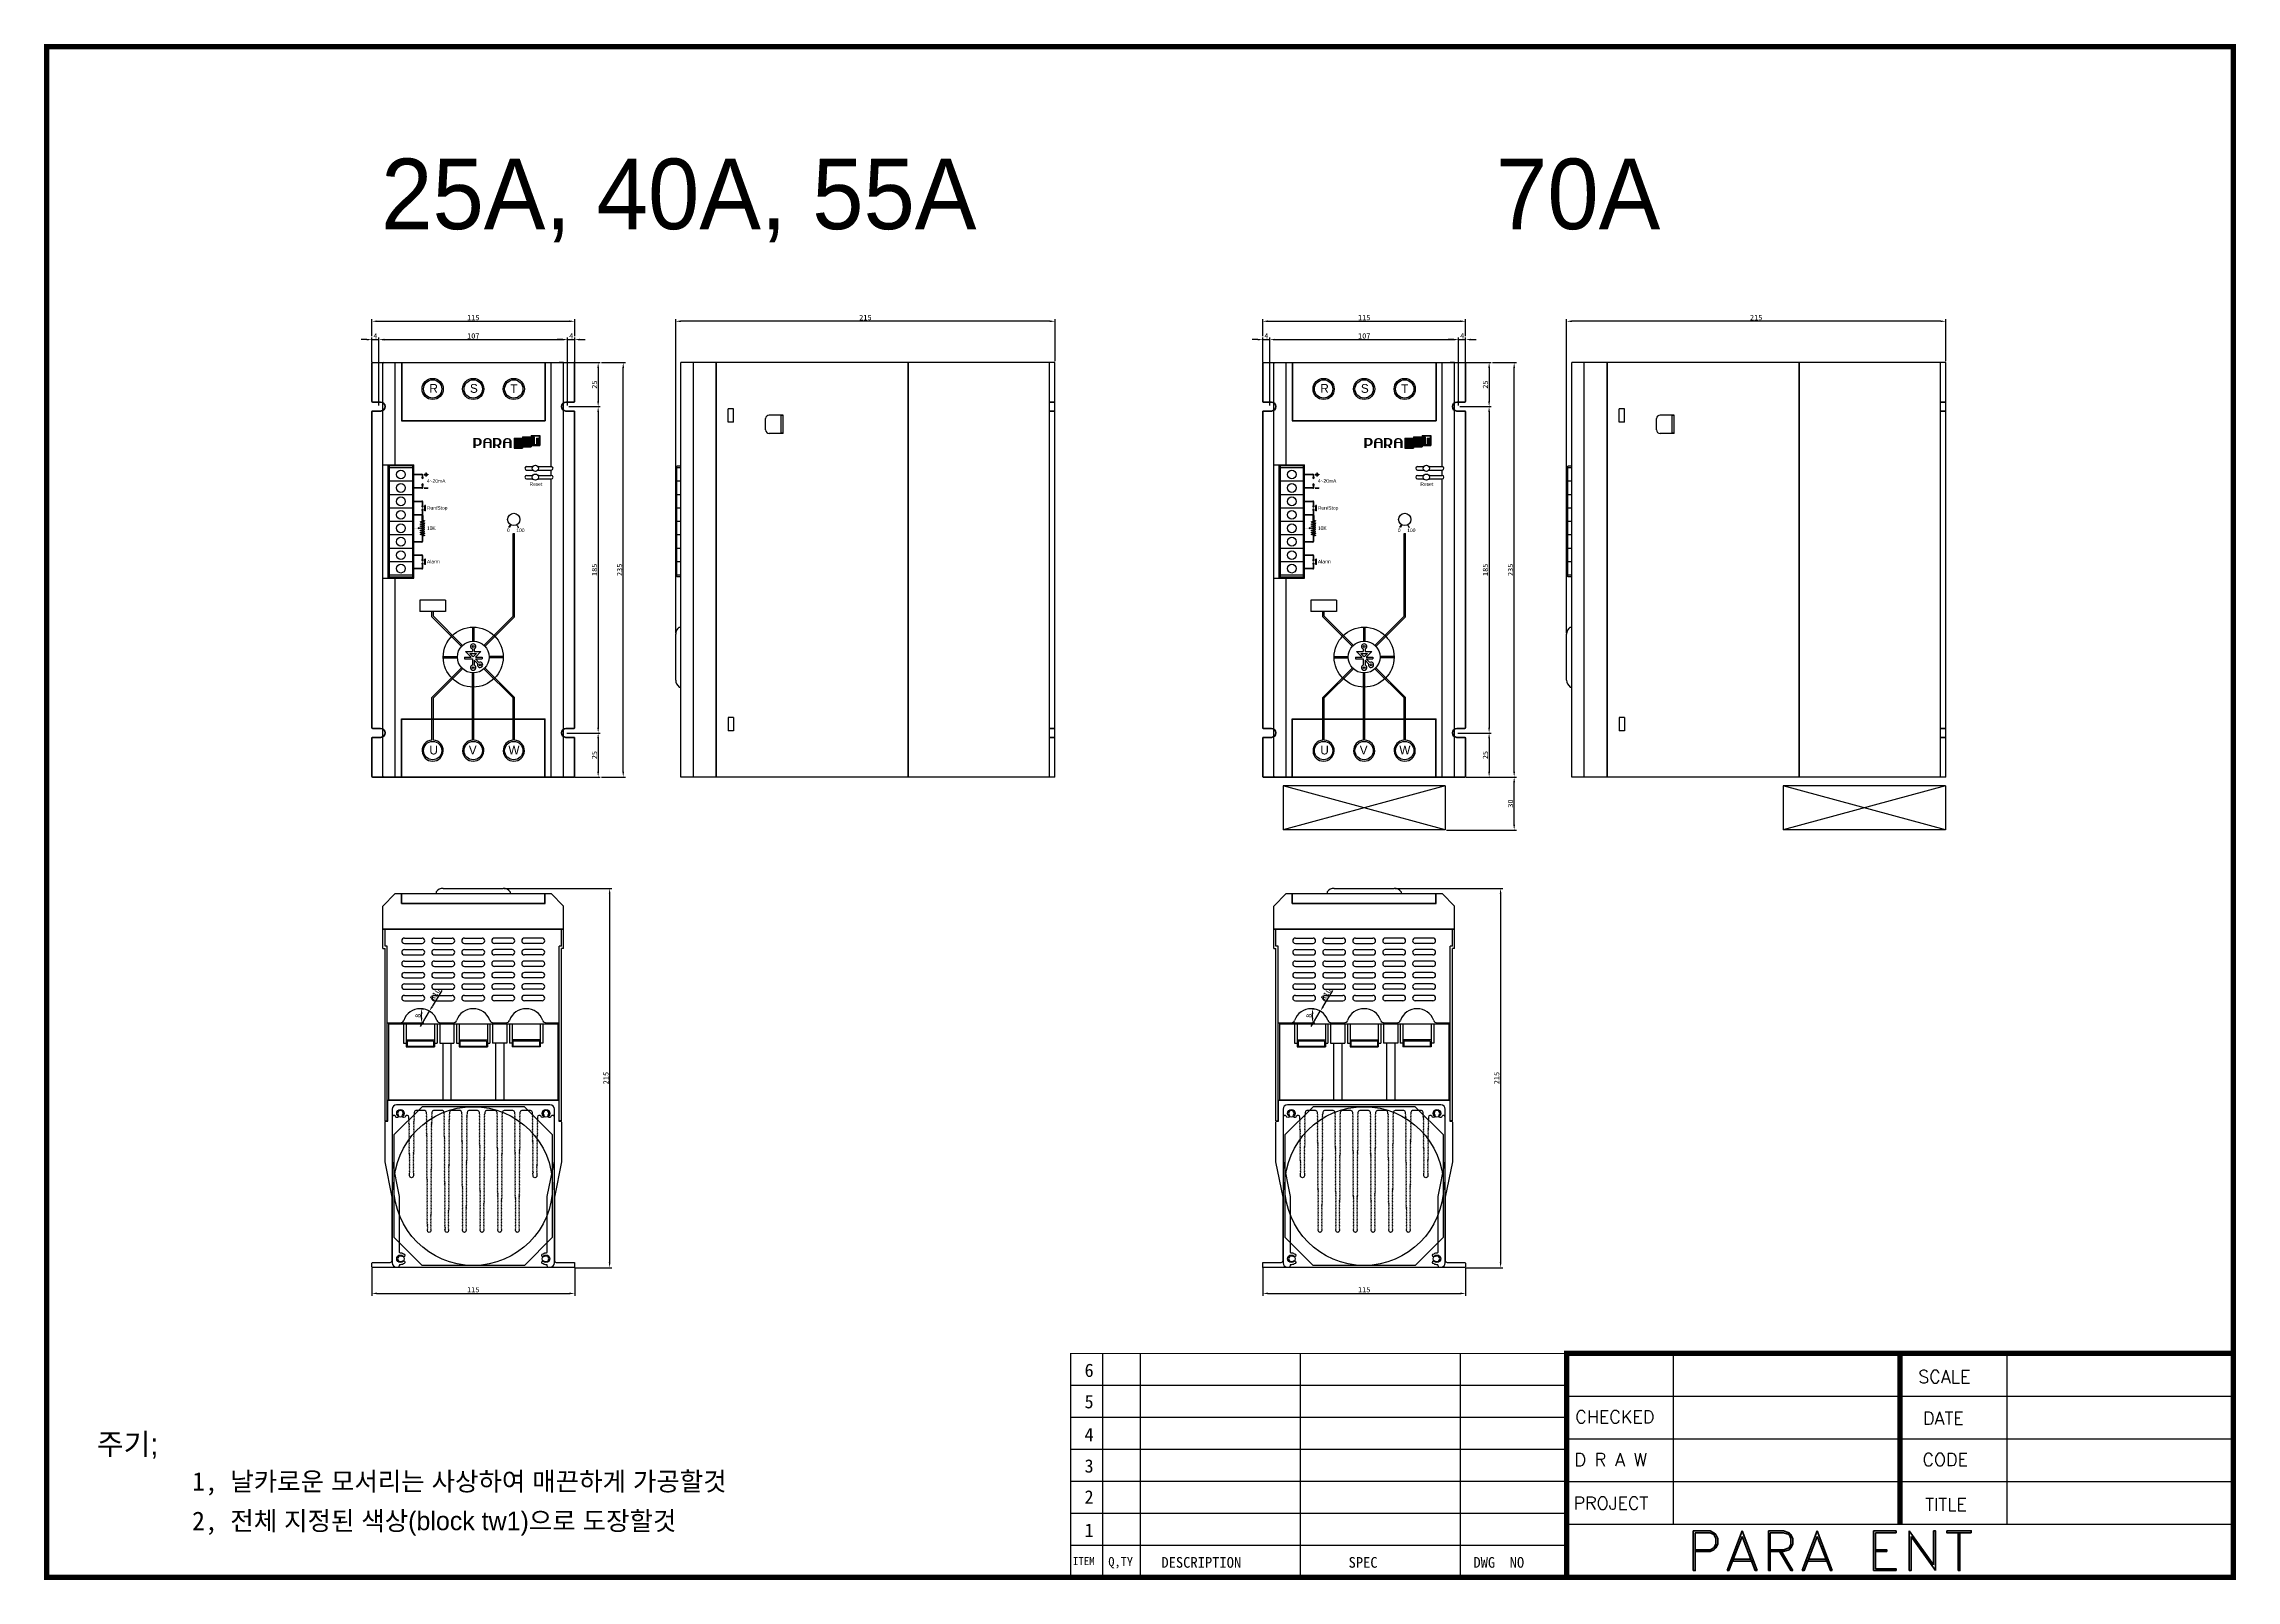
# Model space of a CAD drawing. Header units: millimetres. Extents: x 42 to 1285, y 51 to 922.
import ezdxf

# ---------------------------------------------------------------- set-up
doc = ezdxf.new("R2010")
doc.units = ezdxf.units.MM
doc.layers.add('팬', color=7, linetype='Continuous')
doc.styles.add('ROMAND', font='romand', dxfattribs={"width": 1.1, "height": 8})
doc.styles.add('ROMANS', font='romans', dxfattribs={"height": 3})
doc.dimstyles.new('ISO-25', dxfattribs={"dimtxt": 3, "dimasz": 3, "dimexe": 1.25, "dimexo": 0.625, "dimtad": 1, "dimtxsty": 'Standard', "dimcen": 2.5, "dimclrd": 6, "dimclre": 6, "dimclrt": 1, "dimazin": 0, "dimtfac": 1, "dimtmove": 0, "dimatfit": 3, "dimfxl": 0, "dimarcsym": 0})

# ---------------------------------------------------------------- blocks, each defined once
blk = doc.blocks.new('*D0')
at = {"color": 6, "linetype": 'ByBlock', "lineweight": -2}
for p, q in [((227.8, 228.1), (227.8, 212.3)), ((342.8, 228.1), (342.8, 212.3)), ((230.8, 213.6), (339.8, 213.6))]:
    blk.add_line(p, q, dxfattribs=at)
at = {"color": 6, "linetype": 'ByBlock'}
for points in [[(230.8, 214.1), (230.8, 213.1), (227.8, 213.6)], [(339.8, 214.1), (339.8, 213.1), (342.8, 213.6)]]:
    blk.add_solid(points, dxfattribs=at)
at = {"layer": 'Defpoints', "color": 0, "linetype": 'ByBlock'}
for p in [(227.8, 228.7), (342.8, 228.7), (342.8, 213.6)]:
    blk.add_point(p, dxfattribs=at)
at = {"color": 1, "linetype": 'ByBlock', "insert": (285.3, 215.7), "char_height": 3, "attachment_point": 5}
blk.add_mtext('115', dxfattribs=at)
blk = doc.blocks.new('*D4')
at = {"color": 6, "linetype": 'ByBlock', "lineweight": -2}
for p, q in [((342.9, 741.3), (357.3, 741.3)), ((356.1, 738.3), (356.1, 719.3)), ((339.4, 716.3), (357.3, 716.3))]:
    blk.add_line(p, q, dxfattribs=at)
at = {"color": 6, "linetype": 'ByBlock'}
for points in [[(355.6, 738.3), (356.6, 738.3), (356.1, 741.3)], [(355.6, 719.3), (356.6, 719.3), (356.1, 716.3)]]:
    blk.add_solid(points, dxfattribs=at)
at = {"layer": 'Defpoints', "color": 0, "linetype": 'ByBlock'}
for p in [(342.3, 741.3), (338.8, 716.3), (356.1, 716.3)]:
    blk.add_point(p, dxfattribs=at)
at = {"color": 1, "linetype": 'ByBlock', "insert": (354, 728.8), "char_height": 3, "attachment_point": 5, "rotation": 90}
blk.add_mtext('25', dxfattribs=at)
blk = doc.blocks.new('*D5')
at = {"color": 6, "linetype": 'ByBlock', "lineweight": -2}
for p, q in [((339.4, 716.3), (357.3, 716.3)), ((356.1, 713.3), (356.1, 534.3)), ((338.4, 531.3), (357.3, 531.3))]:
    blk.add_line(p, q, dxfattribs=at)
at = {"color": 6, "linetype": 'ByBlock'}
for points in [[(355.6, 713.3), (356.6, 713.3), (356.1, 716.3)], [(355.6, 534.3), (356.6, 534.3), (356.1, 531.3)]]:
    blk.add_solid(points, dxfattribs=at)
at = {"layer": 'Defpoints', "color": 0, "linetype": 'ByBlock'}
for p in [(338.8, 716.3), (337.8, 531.3), (356.1, 531.3)]:
    blk.add_point(p, dxfattribs=at)
at = {"color": 1, "linetype": 'ByBlock', "insert": (354, 623.8), "char_height": 3, "attachment_point": 5, "rotation": 90}
blk.add_mtext('185', dxfattribs=at)
blk = doc.blocks.new('*D6')
at = {"color": 6, "linetype": 'ByBlock', "lineweight": -2}
for p, q in [((338.4, 531.3), (357.3, 531.3)), ((356.1, 528.3), (356.1, 509.3)), ((342.9, 506.3), (357.3, 506.3))]:
    blk.add_line(p, q, dxfattribs=at)
at = {"color": 6, "linetype": 'ByBlock'}
for points in [[(355.6, 528.3), (356.6, 528.3), (356.1, 531.3)], [(355.6, 509.3), (356.6, 509.3), (356.1, 506.3)]]:
    blk.add_solid(points, dxfattribs=at)
at = {"layer": 'Defpoints', "color": 0, "linetype": 'ByBlock'}
for p in [(337.8, 531.3), (342.3, 506.3), (356.1, 506.3)]:
    blk.add_point(p, dxfattribs=at)
at = {"color": 1, "linetype": 'ByBlock', "insert": (354, 518.8), "char_height": 3, "attachment_point": 5, "rotation": 90}
blk.add_mtext('25', dxfattribs=at)
blk = doc.blocks.new('*D1')
at = {"color": 6, "linetype": 'ByBlock', "lineweight": -2}
for p, q in [((358, 741.3), (371.6, 741.3)), ((370.3, 509.3), (370.3, 738.3)), ((358, 506.3), (371.6, 506.3))]:
    blk.add_line(p, q, dxfattribs=at)
at = {"color": 6, "linetype": 'ByBlock'}
for points in [[(369.8, 738.3), (370.8, 738.3), (370.3, 741.3)], [(369.8, 509.3), (370.8, 509.3), (370.3, 506.3)]]:
    blk.add_solid(points, dxfattribs=at)
at = {"layer": 'Defpoints', "color": 0, "linetype": 'ByBlock'}
for p in [(357.3, 741.3), (370.3, 741.3), (357.3, 506.3)]:
    blk.add_point(p, dxfattribs=at)
at = {"color": 1, "linetype": 'ByBlock', "insert": (368.2, 623.8), "char_height": 3, "attachment_point": 5, "rotation": 90}
blk.add_mtext('235', dxfattribs=at)
blk = doc.blocks.new('*D7')
at = {"color": 6, "linetype": 'ByBlock', "lineweight": -2}
for p, q in [((224.8, 754.3), (221.8, 754.3)), ((227.8, 741.5), (227.8, 755.5)), ((227.8, 754.3), (231.8, 754.3)), ((231.8, 717), (231.8, 755.5)), ((234.8, 754.3), (237.8, 754.3))]:
    blk.add_line(p, q, dxfattribs=at)
at = {"color": 6, "linetype": 'ByBlock'}
for points in [[(224.8, 754.8), (224.8, 753.8), (227.8, 754.3)], [(234.8, 754.8), (234.8, 753.8), (231.8, 754.3)]]:
    blk.add_solid(points, dxfattribs=at)
at = {"layer": 'Defpoints', "color": 0, "linetype": 'ByBlock'}
for p in [(231.8, 754.3), (227.8, 740.8), (231.8, 716.3)]:
    blk.add_point(p, dxfattribs=at)
at = {"color": 1, "linetype": 'ByBlock', "insert": (229.8, 756.4), "char_height": 3, "attachment_point": 5}
blk.add_mtext('4', dxfattribs=at)
blk = doc.blocks.new('*D2')
at = {"color": 6, "linetype": 'ByBlock', "lineweight": -2}
for p, q in [((231.8, 717), (231.8, 755.5)), ((234.8, 754.3), (335.8, 754.3)), ((338.8, 717), (338.8, 755.5))]:
    blk.add_line(p, q, dxfattribs=at)
at = {"color": 6, "linetype": 'ByBlock'}
for points in [[(234.8, 754.8), (234.8, 753.8), (231.8, 754.3)], [(335.8, 754.8), (335.8, 753.8), (338.8, 754.3)]]:
    blk.add_solid(points, dxfattribs=at)
at = {"layer": 'Defpoints', "color": 0, "linetype": 'ByBlock'}
for p in [(338.8, 754.3), (231.8, 716.3), (338.8, 716.3)]:
    blk.add_point(p, dxfattribs=at)
at = {"color": 1, "linetype": 'ByBlock', "insert": (285.3, 756.4), "char_height": 3, "attachment_point": 5}
blk.add_mtext('107', dxfattribs=at)
blk = doc.blocks.new('*D8')
at = {"color": 6, "linetype": 'ByBlock', "lineweight": -2}
for p, q in [((335.8, 754.3), (332.8, 754.3)), ((338.8, 717), (338.8, 755.5)), ((338.8, 754.3), (342.8, 754.3)), ((342.8, 741.5), (342.8, 755.5)), ((345.8, 754.3), (348.8, 754.3))]:
    blk.add_line(p, q, dxfattribs=at)
at = {"color": 6, "linetype": 'ByBlock'}
for points in [[(335.8, 754.8), (335.8, 753.8), (338.8, 754.3)], [(345.8, 754.8), (345.8, 753.8), (342.8, 754.3)]]:
    blk.add_solid(points, dxfattribs=at)
at = {"layer": 'Defpoints', "color": 0, "linetype": 'ByBlock'}
for p in [(342.8, 754.3), (342.8, 740.8), (338.8, 716.3)]:
    blk.add_point(p, dxfattribs=at)
at = {"color": 1, "linetype": 'ByBlock', "insert": (340.8, 756.4), "char_height": 3, "attachment_point": 5}
blk.add_mtext('4', dxfattribs=at)
blk = doc.blocks.new('*D3')
at = {"color": 6, "linetype": 'ByBlock', "lineweight": -2}
for p, q in [((227.8, 756.2), (227.8, 765.9)), ((230.8, 764.7), (339.8, 764.7)), ((342.8, 756.2), (342.8, 765.9))]:
    blk.add_line(p, q, dxfattribs=at)
at = {"color": 6, "linetype": 'ByBlock'}
for points in [[(230.8, 765.2), (230.8, 764.2), (227.8, 764.7)], [(339.8, 765.2), (339.8, 764.2), (342.8, 764.7)]]:
    blk.add_solid(points, dxfattribs=at)
at = {"layer": 'Defpoints', "color": 0, "linetype": 'ByBlock'}
for p in [(342.8, 764.7), (227.8, 755.5), (342.8, 755.5)]:
    blk.add_point(p, dxfattribs=at)
at = {"color": 1, "linetype": 'ByBlock', "insert": (285.3, 766.8), "char_height": 3, "attachment_point": 5}
blk.add_mtext('115', dxfattribs=at)
blk = doc.blocks.new('*D9')
at = {"color": 6, "linetype": 'ByBlock', "lineweight": -2}
for p, q in [((302.9, 443.2), (363.8, 443.2)), ((362.6, 440.2), (362.6, 231.2)), ((342.9, 228.2), (363.8, 228.2))]:
    blk.add_line(p, q, dxfattribs=at)
at = {"color": 6, "linetype": 'ByBlock'}
for points in [[(362.1, 440.2), (363.1, 440.2), (362.6, 443.2)], [(362.1, 231.2), (363.1, 231.2), (362.6, 228.2)]]:
    blk.add_solid(points, dxfattribs=at)
at = {"layer": 'Defpoints', "color": 0, "linetype": 'ByBlock'}
for p in [(302.3, 443.2), (342.3, 228.2), (362.6, 228.2)]:
    blk.add_point(p, dxfattribs=at)
at = {"color": 1, "linetype": 'ByBlock', "insert": (360.5, 335.7), "char_height": 3, "attachment_point": 5, "rotation": 90}
blk.add_mtext('215', dxfattribs=at)
blk = doc.blocks.new('*D10')
at = {"color": 6, "linetype": 'ByBlock', "lineweight": -2}
for p, q in [((400.1, 587.9), (400.1, 765.9)), ((612.1, 764.7), (403.1, 764.7)), ((615.1, 742), (615.1, 765.9))]:
    blk.add_line(p, q, dxfattribs=at)
at = {"color": 6, "linetype": 'ByBlock'}
for points in [[(403.1, 765.2), (403.1, 764.2), (400.1, 764.7)], [(612.1, 765.2), (612.1, 764.2), (615.1, 764.7)]]:
    blk.add_solid(points, dxfattribs=at)
at = {"layer": 'Defpoints', "color": 0, "linetype": 'ByBlock'}
for p in [(400.1, 764.7), (615.1, 741.3), (400.1, 587.2)]:
    blk.add_point(p, dxfattribs=at)
at = {"color": 1, "linetype": 'ByBlock', "insert": (507.6, 766.8), "char_height": 3, "attachment_point": 5}
blk.add_mtext('215', dxfattribs=at)
blk = doc.blocks.new('*D11')
at = {"color": 6, "lineweight": -2}
for p, q in [((255.9, 375), (257.3, 375)), ((244.6, 367), (257.3, 367)), ((256, 370), (256, 372))]:
    blk.add_line(p, q, dxfattribs=at)
at = {"color": 6}
for points in [[(255.5, 372), (256.5, 372), (256, 375)], [(255.5, 370), (256.5, 370), (256, 367)]]:
    blk.add_solid(points, dxfattribs=at)
at = {"layer": 'Defpoints', "color": 0}
for p in [(255.3, 375), (256, 375), (244, 367)]:
    blk.add_point(p, dxfattribs=at)
at = {"color": 1, "insert": (253.9, 371), "char_height": 3, "attachment_point": 5, "rotation": 90}
blk.add_mtext('8', dxfattribs=at)
blk = doc.blocks.new('*D12')
at = {"color": 6, "lineweight": -2}
for p, q in [((267.5, 385.4), (261.9, 376.2)), ((255.3, 365), (260.4, 373.6))]:
    blk.add_line(p, q, dxfattribs=at)
at = {"color": 6}
blk.add_solid([(261.5, 376.4), (262.4, 375.9), (260.4, 373.6)], dxfattribs=at)
at = {"layer": 'Defpoints', "color": 0}
for p in [(260.4, 373.6), (255.3, 365)]:
    blk.add_point(p, dxfattribs=at)
at = {"color": 1, "insert": (263.6, 383.2), "char_height": 3, "attachment_point": 5, "rotation": 59.1365}
blk.add_mtext('R10', dxfattribs=at)
blk = doc.blocks.new('*D14')
at = {"color": 6, "linetype": 'ByBlock', "lineweight": -2}
for p, q in [((732.9, 228.1), (732.9, 212.3)), ((847.9, 228.1), (847.9, 212.3)), ((735.9, 213.6), (844.9, 213.6))]:
    blk.add_line(p, q, dxfattribs=at)
at = {"color": 6, "linetype": 'ByBlock'}
for points in [[(735.9, 214.1), (735.9, 213.1), (732.9, 213.6)], [(844.9, 214.1), (844.9, 213.1), (847.9, 213.6)]]:
    blk.add_solid(points, dxfattribs=at)
at = {"layer": 'Defpoints', "color": 0, "linetype": 'ByBlock'}
for p in [(732.9, 228.7), (847.9, 228.7), (847.9, 213.6)]:
    blk.add_point(p, dxfattribs=at)
at = {"color": 1, "linetype": 'ByBlock', "insert": (790.4, 215.7), "char_height": 3, "attachment_point": 5}
blk.add_mtext('115', dxfattribs=at)
blk = doc.blocks.new('*D19')
at = {"color": 6, "linetype": 'ByBlock', "lineweight": -2}
for p, q in [((848, 741.3), (862.4, 741.3)), ((861.2, 738.3), (861.2, 719.3)), ((844.5, 716.3), (862.4, 716.3))]:
    blk.add_line(p, q, dxfattribs=at)
at = {"color": 6, "linetype": 'ByBlock'}
for points in [[(860.7, 738.3), (861.7, 738.3), (861.2, 741.3)], [(860.7, 719.3), (861.7, 719.3), (861.2, 716.3)]]:
    blk.add_solid(points, dxfattribs=at)
at = {"layer": 'Defpoints', "color": 0, "linetype": 'ByBlock'}
for p in [(847.4, 741.3), (843.9, 716.3), (861.2, 716.3)]:
    blk.add_point(p, dxfattribs=at)
at = {"color": 1, "linetype": 'ByBlock', "insert": (859.1, 728.8), "char_height": 3, "attachment_point": 5, "rotation": 90}
blk.add_mtext('25', dxfattribs=at)
blk = doc.blocks.new('*D20')
at = {"color": 6, "linetype": 'ByBlock', "lineweight": -2}
for p, q in [((844.5, 716.3), (862.4, 716.3)), ((861.2, 713.3), (861.2, 534.3)), ((843.5, 531.3), (862.4, 531.3))]:
    blk.add_line(p, q, dxfattribs=at)
at = {"color": 6, "linetype": 'ByBlock'}
for points in [[(860.7, 713.3), (861.7, 713.3), (861.2, 716.3)], [(860.7, 534.3), (861.7, 534.3), (861.2, 531.3)]]:
    blk.add_solid(points, dxfattribs=at)
at = {"layer": 'Defpoints', "color": 0, "linetype": 'ByBlock'}
for p in [(843.9, 716.3), (842.9, 531.3), (861.2, 531.3)]:
    blk.add_point(p, dxfattribs=at)
at = {"color": 1, "linetype": 'ByBlock', "insert": (859.1, 623.8), "char_height": 3, "attachment_point": 5, "rotation": 90}
blk.add_mtext('185', dxfattribs=at)
blk = doc.blocks.new('*D21')
at = {"color": 6, "linetype": 'ByBlock', "lineweight": -2}
for p, q in [((843.5, 531.3), (862.4, 531.3)), ((861.2, 528.3), (861.2, 509.3)), ((848, 506.3), (862.4, 506.3))]:
    blk.add_line(p, q, dxfattribs=at)
at = {"color": 6, "linetype": 'ByBlock'}
for points in [[(860.7, 528.3), (861.7, 528.3), (861.2, 531.3)], [(860.7, 509.3), (861.7, 509.3), (861.2, 506.3)]]:
    blk.add_solid(points, dxfattribs=at)
at = {"layer": 'Defpoints', "color": 0, "linetype": 'ByBlock'}
for p in [(842.9, 531.3), (847.4, 506.3), (861.2, 506.3)]:
    blk.add_point(p, dxfattribs=at)
at = {"color": 1, "linetype": 'ByBlock', "insert": (859.1, 518.8), "char_height": 3, "attachment_point": 5, "rotation": 90}
blk.add_mtext('25', dxfattribs=at)
blk = doc.blocks.new('*D15')
at = {"color": 6, "linetype": 'ByBlock', "lineweight": -2}
for p, q in [((863.1, 741.3), (876.7, 741.3)), ((875.4, 509.3), (875.4, 738.3)), ((863.1, 506.3), (876.7, 506.3))]:
    blk.add_line(p, q, dxfattribs=at)
at = {"color": 6, "linetype": 'ByBlock'}
for points in [[(874.9, 738.3), (875.9, 738.3), (875.4, 741.3)], [(874.9, 509.3), (875.9, 509.3), (875.4, 506.3)]]:
    blk.add_solid(points, dxfattribs=at)
at = {"layer": 'Defpoints', "color": 0, "linetype": 'ByBlock'}
for p in [(862.4, 741.3), (875.4, 741.3), (862.4, 506.3)]:
    blk.add_point(p, dxfattribs=at)
at = {"color": 1, "linetype": 'ByBlock', "insert": (873.3, 623.8), "char_height": 3, "attachment_point": 5, "rotation": 90}
blk.add_mtext('235', dxfattribs=at)
blk = doc.blocks.new('*D22')
at = {"color": 6, "linetype": 'ByBlock', "lineweight": -2}
for p, q in [((729.9, 754.3), (726.9, 754.3)), ((732.9, 741.5), (732.9, 755.5)), ((732.9, 754.3), (736.9, 754.3)), ((736.9, 717), (736.9, 755.5)), ((739.9, 754.3), (742.9, 754.3))]:
    blk.add_line(p, q, dxfattribs=at)
at = {"color": 6, "linetype": 'ByBlock'}
for points in [[(729.9, 754.8), (729.9, 753.8), (732.9, 754.3)], [(739.9, 754.8), (739.9, 753.8), (736.9, 754.3)]]:
    blk.add_solid(points, dxfattribs=at)
at = {"layer": 'Defpoints', "color": 0, "linetype": 'ByBlock'}
for p in [(736.9, 754.3), (732.9, 740.8), (736.9, 716.3)]:
    blk.add_point(p, dxfattribs=at)
at = {"color": 1, "linetype": 'ByBlock', "insert": (734.9, 756.4), "char_height": 3, "attachment_point": 5}
blk.add_mtext('4', dxfattribs=at)
blk = doc.blocks.new('*D16')
at = {"color": 6, "linetype": 'ByBlock', "lineweight": -2}
for p, q in [((736.9, 717), (736.9, 755.5)), ((739.9, 754.3), (840.9, 754.3)), ((843.9, 717), (843.9, 755.5))]:
    blk.add_line(p, q, dxfattribs=at)
at = {"color": 6, "linetype": 'ByBlock'}
for points in [[(739.9, 754.8), (739.9, 753.8), (736.9, 754.3)], [(840.9, 754.8), (840.9, 753.8), (843.9, 754.3)]]:
    blk.add_solid(points, dxfattribs=at)
at = {"layer": 'Defpoints', "color": 0, "linetype": 'ByBlock'}
for p in [(843.9, 754.3), (736.9, 716.3), (843.9, 716.3)]:
    blk.add_point(p, dxfattribs=at)
at = {"color": 1, "linetype": 'ByBlock', "insert": (790.4, 756.4), "char_height": 3, "attachment_point": 5}
blk.add_mtext('107', dxfattribs=at)
blk = doc.blocks.new('*D23')
at = {"color": 6, "linetype": 'ByBlock', "lineweight": -2}
for p, q in [((840.9, 754.3), (837.9, 754.3)), ((843.9, 717), (843.9, 755.5)), ((843.9, 754.3), (847.9, 754.3)), ((847.9, 741.5), (847.9, 755.5)), ((850.9, 754.3), (853.9, 754.3))]:
    blk.add_line(p, q, dxfattribs=at)
at = {"color": 6, "linetype": 'ByBlock'}
for points in [[(840.9, 754.8), (840.9, 753.8), (843.9, 754.3)], [(850.9, 754.8), (850.9, 753.8), (847.9, 754.3)]]:
    blk.add_solid(points, dxfattribs=at)
at = {"layer": 'Defpoints', "color": 0, "linetype": 'ByBlock'}
for p in [(847.9, 754.3), (847.9, 740.8), (843.9, 716.3)]:
    blk.add_point(p, dxfattribs=at)
at = {"color": 1, "linetype": 'ByBlock', "insert": (845.9, 756.4), "char_height": 3, "attachment_point": 5}
blk.add_mtext('4', dxfattribs=at)
blk = doc.blocks.new('*D17')
at = {"color": 6, "linetype": 'ByBlock', "lineweight": -2}
for p, q in [((732.9, 756.2), (732.9, 765.9)), ((735.9, 764.7), (844.9, 764.7)), ((847.9, 756.2), (847.9, 765.9))]:
    blk.add_line(p, q, dxfattribs=at)
at = {"color": 6, "linetype": 'ByBlock'}
for points in [[(735.9, 765.2), (735.9, 764.2), (732.9, 764.7)], [(844.9, 765.2), (844.9, 764.2), (847.9, 764.7)]]:
    blk.add_solid(points, dxfattribs=at)
at = {"layer": 'Defpoints', "color": 0, "linetype": 'ByBlock'}
for p in [(847.9, 764.7), (732.9, 755.5), (847.9, 755.5)]:
    blk.add_point(p, dxfattribs=at)
at = {"color": 1, "linetype": 'ByBlock', "insert": (790.4, 766.8), "char_height": 3, "attachment_point": 5}
blk.add_mtext('115', dxfattribs=at)
blk = doc.blocks.new('*D24')
at = {"color": 6, "linetype": 'ByBlock', "lineweight": -2}
for p, q in [((808, 443.2), (868.9, 443.2)), ((867.7, 440.2), (867.7, 231.2)), ((848, 228.2), (868.9, 228.2))]:
    blk.add_line(p, q, dxfattribs=at)
at = {"color": 6, "linetype": 'ByBlock'}
for points in [[(867.2, 440.2), (868.2, 440.2), (867.7, 443.2)], [(867.2, 231.2), (868.2, 231.2), (867.7, 228.2)]]:
    blk.add_solid(points, dxfattribs=at)
at = {"layer": 'Defpoints', "color": 0, "linetype": 'ByBlock'}
for p in [(807.4, 443.2), (847.4, 228.2), (867.7, 228.2)]:
    blk.add_point(p, dxfattribs=at)
at = {"color": 1, "linetype": 'ByBlock', "insert": (865.5, 335.7), "char_height": 3, "attachment_point": 5, "rotation": 90}
blk.add_mtext('215', dxfattribs=at)
blk = doc.blocks.new('*D25')
at = {"color": 6, "linetype": 'ByBlock', "lineweight": -2}
for p, q in [((905.1, 587.9), (905.1, 765.9)), ((1117.1, 764.7), (908.1, 764.7)), ((1120.1, 742), (1120.1, 765.9))]:
    blk.add_line(p, q, dxfattribs=at)
at = {"color": 6, "linetype": 'ByBlock'}
for points in [[(908.1, 765.2), (908.1, 764.2), (905.1, 764.7)], [(1117.1, 765.2), (1117.1, 764.2), (1120.1, 764.7)]]:
    blk.add_solid(points, dxfattribs=at)
at = {"layer": 'Defpoints', "color": 0, "linetype": 'ByBlock'}
for p in [(905.1, 764.7), (1120.1, 741.3), (905.1, 587.2)]:
    blk.add_point(p, dxfattribs=at)
at = {"color": 1, "linetype": 'ByBlock', "insert": (1012.6, 766.8), "char_height": 3, "attachment_point": 5}
blk.add_mtext('215', dxfattribs=at)
blk = doc.blocks.new('*D26')
at = {"color": 6, "lineweight": -2}
for p, q in [((761, 375), (762.4, 375)), ((749.7, 367), (762.4, 367)), ((761.1, 370), (761.1, 372))]:
    blk.add_line(p, q, dxfattribs=at)
at = {"color": 6}
for points in [[(760.6, 372), (761.6, 372), (761.1, 375)], [(760.6, 370), (761.6, 370), (761.1, 367)]]:
    blk.add_solid(points, dxfattribs=at)
at = {"layer": 'Defpoints', "color": 0}
for p in [(760.4, 375), (761.1, 375), (749, 367)]:
    blk.add_point(p, dxfattribs=at)
at = {"color": 1, "insert": (759, 371), "char_height": 3, "attachment_point": 5, "rotation": 90}
blk.add_mtext('8', dxfattribs=at)
blk = doc.blocks.new('*D27')
at = {"color": 6, "lineweight": -2}
for p, q in [((772.5, 385.4), (767, 376.2)), ((760.4, 365), (765.5, 373.6))]:
    blk.add_line(p, q, dxfattribs=at)
at = {"color": 6}
blk.add_solid([(766.6, 376.4), (767.5, 375.9), (765.5, 373.6)], dxfattribs=at)
at = {"layer": 'Defpoints', "color": 0}
for p in [(765.5, 373.6), (760.4, 365)]:
    blk.add_point(p, dxfattribs=at)
at = {"color": 1, "insert": (768.7, 383.2), "char_height": 3, "attachment_point": 5, "rotation": 59.1365}
blk.add_mtext('R10', dxfattribs=at)
blk = doc.blocks.new('*D18')
at = {"color": 6, "lineweight": -2}
for p, q in [((848, 506.3), (876.7, 506.3)), ((875.4, 479.3), (875.4, 503.3)), ((837, 476.3), (876.7, 476.3))]:
    blk.add_line(p, q, dxfattribs=at)
at = {"color": 6}
for points in [[(874.9, 503.3), (875.9, 503.3), (875.4, 506.3)], [(874.9, 479.3), (875.9, 479.3), (875.4, 476.3)]]:
    blk.add_solid(points, dxfattribs=at)
at = {"layer": 'Defpoints', "color": 0}
for p in [(847.4, 506.3), (875.4, 506.3), (836.4, 476.3)]:
    blk.add_point(p, dxfattribs=at)
at = {"color": 1, "insert": (873.3, 491.3), "char_height": 3, "attachment_point": 5, "rotation": 90}
blk.add_mtext('30', dxfattribs=at)

msp = doc.modelspace()

# ---------------------------------------------------------------- hatches: boundary and pattern name
h = msp.add_hatch(color=256)
edge = h.paths.add_edge_path()
edge.add_spline(control_points=[(288.492, 695.189), (288.281, 694.951), (287.968, 694.792), (287.485, 694.792), (287.372, 694.792), (287.209, 694.806), (287.003, 694.851), (286.797, 694.896), (286.687, 695.005), (286.635, 695.056), (286.635, 695.133), (286.635, 697.582), (286.635, 697.728), (286.77, 697.728), (287.541, 697.728), (287.541, 697.728), (287.984, 697.728), (288.277, 697.605), (288.489, 697.363), (288.711, 697.11), (288.78, 696.689), (288.78, 696.319), (288.78, 695.944), (288.709, 695.433), (288.492, 695.189)], knot_values=[0, 0, 0, 0, 1, 1, 1, 2, 2, 2, 3, 3, 3, 4, 4, 4, 5, 5, 5, 6, 6, 6, 7, 7, 7, 8, 8, 8, 8], degree=3, periodic=0)
edge = h.paths.add_edge_path(flags=16)
edge.add_spline(control_points=[(287.582, 698.49), (287.582, 698.49), (285.506, 698.49), (285.506, 698.49), (285.506, 698.49), (285.309, 698.49), (285.309, 698.49), (285.309, 698.49), (285.309, 692.838), (285.309, 692.838), (285.309, 692.838), (286.635, 692.838), (286.635, 692.838), (286.635, 692.838), (286.635, 694.017), (286.635, 694.204), (286.765, 694.159), (286.938, 694.069), (287.54, 694.051), (288.177, 694.031), (289.104, 694.241), (289.509, 694.736), (289.905, 695.22), (290.106, 695.75), (290.106, 696.311), (290.106, 696.972), (289.88, 697.533), (289.435, 697.977), (288.99, 698.422), (288.366, 698.49), (287.582, 698.49)], knot_values=[0, 0, 0, 0, 1, 1, 1, 2, 2, 2, 3, 3, 3, 4, 4, 4, 5, 5, 5, 6, 6, 6, 7, 7, 7, 8, 8, 8, 9, 9, 9, 10, 10, 10, 10], degree=3, periodic=0)
h = msp.add_hatch(color=256)
edge = h.paths.add_edge_path()
edge.add_spline(control_points=[(294.579, 696.348), (294.433, 696.348), (292.179, 696.348), (292.168, 696.348), (292.168, 696.349), (292.168, 696.372), (292.168, 696.372), (292.168, 696.681), (292.255, 697.218), (292.446, 697.436), (292.62, 697.634), (292.941, 697.813), (293.355, 697.813), (293.767, 697.813), (294.055, 697.682), (294.262, 697.475), (294.467, 697.27), (294.579, 696.68), (294.579, 696.371), (294.579, 696.371), (294.579, 696.356), (294.579, 696.348)], knot_values=[0, 0, 0, 0, 1, 1, 1, 2, 2, 2, 3, 3, 3, 4, 4, 4, 5, 5, 5, 6, 6, 6, 7, 7, 7, 7], degree=3, periodic=0)
edge = h.paths.add_edge_path(flags=16)
edge.add_spline(control_points=[(293.354, 698.489), (292.458, 698.489), (291.886, 698.259), (291.501, 697.805), (291.124, 697.361), (290.933, 696.983), (290.933, 696.45), (290.933, 696.45), (290.933, 692.838), (290.933, 692.838), (290.933, 692.838), (292.168, 692.838), (292.168, 692.838), (292.168, 692.838), (292.168, 694.531), (292.168, 695.633), (292.179, 695.633), (294.433, 695.633), (294.579, 695.633), (294.579, 695.485), (294.579, 692.838), (294.579, 692.838), (294.579, 692.838), (295.814, 692.838), (295.814, 692.838), (295.814, 692.838), (295.814, 696.45), (295.814, 696.45), (295.814, 696.983), (295.623, 697.361), (295.246, 697.805), (294.861, 698.259), (294.251, 698.489), (293.354, 698.489)], knot_values=[0, 0, 0, 0, 1, 1, 1, 2, 2, 2, 3, 3, 3, 4, 4, 4, 5, 5, 5, 6, 6, 6, 7, 7, 7, 8, 8, 8, 9, 9, 9, 10, 10, 10, 11, 11, 11, 11], degree=3, periodic=0)
h = msp.add_hatch(color=256)
edge = h.paths.add_edge_path()
edge.add_spline(control_points=[(299.685, 695.135), (299.425, 694.896), (299.111, 694.775), (298.672, 694.775), (298.551, 694.775), (298.395, 694.794), (298.248, 694.845), (298.112, 694.891), (297.844, 695.034), (297.806, 695.072), (297.806, 695.153), (297.806, 697.622), (297.806, 697.767), (297.941, 697.767), (298.791, 697.767), (298.791, 697.767), (299.183, 697.767), (299.415, 697.565), (299.661, 697.311), (299.909, 697.056), (300.03, 696.642), (300.03, 696.29), (300.03, 695.911), (299.944, 695.374), (299.685, 695.135)], knot_values=[0, 0, 0, 0, 1, 1, 1, 2, 2, 2, 3, 3, 3, 4, 4, 4, 5, 5, 5, 6, 6, 6, 7, 7, 7, 8, 8, 8, 8], degree=3, periodic=0)
edge = h.paths.add_edge_path(flags=16)
edge.add_spline(control_points=[(298.832, 698.49), (298.832, 698.49), (296.756, 698.49), (296.756, 698.49), (296.756, 698.49), (296.559, 698.49), (296.559, 698.49), (296.559, 698.49), (296.559, 692.838), (296.559, 692.838), (296.559, 692.838), (297.806, 692.838), (297.806, 692.838), (297.806, 692.838), (297.806, 694.067), (297.806, 694.25), (297.945, 694.206), (298.079, 694.17), (298.199, 694.15), (298.202, 694.15), (298.59, 694.098), (298.687, 694.085), (298.893, 693.944), (299.06, 693.66), (299.183, 693.475), (299.314, 693.275), (299.467, 692.838), (299.467, 692.838), (299.467, 692.838), (300.66, 692.838), (300.66, 692.838), (300.66, 692.838), (300.495, 693.5), (300.331, 693.76), (300.231, 693.919), (300.087, 694.076), (299.911, 694.235), (300.275, 694.392), (300.625, 694.615), (300.868, 694.904), (301.192, 695.29), (301.316, 695.753), (301.316, 696.281), (301.316, 696.995), (301.123, 697.417), (300.665, 697.847), (300.209, 698.273), (299.593, 698.49), (298.832, 698.49)], knot_values=[0, 0, 0, 0, 1, 1, 1, 2, 2, 2, 3, 3, 3, 4, 4, 4, 5, 5, 5, 6, 6, 6, 7, 7, 7, 8, 8, 8, 9, 9, 9, 10, 10, 10, 11, 11, 11, 12, 12, 12, 13, 13, 13, 14, 14, 14, 15, 15, 15, 16, 16, 16, 16], degree=3, periodic=0)
h = msp.add_hatch(color=256)
edge = h.paths.add_edge_path()
edge.add_spline(control_points=[(305.829, 696.348), (305.683, 696.348), (303.429, 696.348), (303.418, 696.348), (303.418, 696.349), (303.418, 696.372), (303.418, 696.372), (303.418, 696.681), (303.505, 697.218), (303.696, 697.436), (303.87, 697.634), (304.191, 697.813), (304.605, 697.813), (305.017, 697.813), (305.305, 697.682), (305.512, 697.475), (305.717, 697.27), (305.829, 696.68), (305.829, 696.371), (305.829, 696.371), (305.829, 696.356), (305.829, 696.348)], knot_values=[0, 0, 0, 0, 1, 1, 1, 2, 2, 2, 3, 3, 3, 4, 4, 4, 5, 5, 5, 6, 6, 6, 7, 7, 7, 7], degree=3, periodic=0)
edge = h.paths.add_edge_path(flags=16)
edge.add_spline(control_points=[(304.604, 698.489), (303.708, 698.489), (303.136, 698.259), (302.751, 697.805), (302.374, 697.361), (302.183, 696.983), (302.183, 696.45), (302.183, 696.45), (302.183, 692.838), (302.183, 692.838), (302.183, 692.838), (303.418, 692.838), (303.418, 692.838), (303.418, 692.838), (303.418, 694.531), (303.418, 695.633), (303.429, 695.633), (305.683, 695.633), (305.829, 695.633), (305.829, 695.485), (305.829, 692.838), (305.829, 692.838), (305.829, 692.838), (307.064, 692.838), (307.064, 692.838), (307.064, 692.838), (307.064, 696.45), (307.064, 696.45), (307.064, 696.983), (306.873, 697.361), (306.496, 697.805), (306.111, 698.259), (305.501, 698.489), (304.604, 698.489)], knot_values=[0, 0, 0, 0, 1, 1, 1, 2, 2, 2, 3, 3, 3, 4, 4, 4, 5, 5, 5, 6, 6, 6, 7, 7, 7, 8, 8, 8, 9, 9, 9, 10, 10, 10, 11, 11, 11, 11], degree=3, periodic=0)
h = msp.add_hatch(color=3)
h.paths.add_polyline_path([(323.017, 699.963), (318.142, 699.963), (318.142, 699.213), (313.267, 699.213), (313.267, 698.463), (308.392, 698.463), (308.392, 692.838), (313.267, 692.838), (313.267, 693.588), (318.142, 693.588), (318.142, 694.338), (323.017, 694.338)])
h.paths.add_polyline_path([(318.44, 698.947), (318.443, 699.542), (322.721, 699.543), (322.721, 698.387), (321.076, 698.387), (321.069, 694.757), (320.084, 694.757), (320.075, 698.938)], flags=16)
h = msp.add_hatch(color=256)
edge = h.paths.add_edge_path()
edge.add_spline(control_points=[(793.577, 695.189), (793.366, 694.951), (793.054, 694.792), (792.57, 694.792), (792.457, 694.792), (792.294, 694.806), (792.089, 694.851), (791.882, 694.896), (791.772, 695.005), (791.721, 695.056), (791.721, 695.133), (791.721, 697.582), (791.721, 697.728), (791.856, 697.728), (792.626, 697.728), (792.626, 697.728), (793.069, 697.728), (793.362, 697.605), (793.575, 697.363), (793.797, 697.11), (793.865, 696.689), (793.865, 696.319), (793.865, 695.944), (793.795, 695.433), (793.577, 695.189)], knot_values=[0, 0, 0, 0, 1, 1, 1, 2, 2, 2, 3, 3, 3, 4, 4, 4, 5, 5, 5, 6, 6, 6, 7, 7, 7, 8, 8, 8, 8], degree=3, periodic=0)
edge = h.paths.add_edge_path(flags=16)
edge.add_spline(control_points=[(792.667, 698.49), (792.667, 698.49), (790.592, 698.49), (790.592, 698.49), (790.592, 698.49), (790.394, 698.49), (790.394, 698.49), (790.394, 698.49), (790.394, 692.838), (790.394, 692.838), (790.394, 692.838), (791.721, 692.838), (791.721, 692.838), (791.721, 692.838), (791.721, 694.017), (791.721, 694.204), (791.85, 694.159), (792.023, 694.069), (792.625, 694.051), (793.263, 694.031), (794.189, 694.241), (794.595, 694.736), (794.991, 695.22), (795.191, 695.75), (795.191, 696.311), (795.191, 696.972), (794.966, 697.533), (794.52, 697.977), (794.075, 698.422), (793.452, 698.49), (792.667, 698.49)], knot_values=[0, 0, 0, 0, 1, 1, 1, 2, 2, 2, 3, 3, 3, 4, 4, 4, 5, 5, 5, 6, 6, 6, 7, 7, 7, 8, 8, 8, 9, 9, 9, 10, 10, 10, 10], degree=3, periodic=0)
h = msp.add_hatch(color=256)
edge = h.paths.add_edge_path()
edge.add_spline(control_points=[(799.665, 696.348), (799.518, 696.348), (797.265, 696.348), (797.254, 696.348), (797.254, 696.349), (797.254, 696.372), (797.254, 696.372), (797.254, 696.681), (797.341, 697.218), (797.532, 697.436), (797.705, 697.634), (798.027, 697.813), (798.44, 697.813), (798.853, 697.813), (799.141, 697.682), (799.347, 697.475), (799.553, 697.27), (799.665, 696.68), (799.665, 696.371), (799.665, 696.371), (799.665, 696.356), (799.665, 696.348)], knot_values=[0, 0, 0, 0, 1, 1, 1, 2, 2, 2, 3, 3, 3, 4, 4, 4, 5, 5, 5, 6, 6, 6, 7, 7, 7, 7], degree=3, periodic=0)
edge = h.paths.add_edge_path(flags=16)
edge.add_spline(control_points=[(798.44, 698.489), (797.543, 698.489), (796.971, 698.259), (796.587, 697.805), (796.21, 697.361), (796.019, 696.983), (796.019, 696.45), (796.019, 696.45), (796.019, 692.838), (796.019, 692.838), (796.019, 692.838), (797.254, 692.838), (797.254, 692.838), (797.254, 692.838), (797.254, 694.531), (797.254, 695.633), (797.265, 695.633), (799.518, 695.633), (799.665, 695.633), (799.665, 695.485), (799.665, 692.838), (799.665, 692.838), (799.665, 692.838), (800.9, 692.838), (800.9, 692.838), (800.9, 692.838), (800.9, 696.45), (800.9, 696.45), (800.9, 696.983), (800.709, 697.361), (800.332, 697.805), (799.947, 698.259), (799.336, 698.489), (798.44, 698.489)], knot_values=[0, 0, 0, 0, 1, 1, 1, 2, 2, 2, 3, 3, 3, 4, 4, 4, 5, 5, 5, 6, 6, 6, 7, 7, 7, 8, 8, 8, 9, 9, 9, 10, 10, 10, 11, 11, 11, 11], degree=3, periodic=0)
h = msp.add_hatch(color=256)
edge = h.paths.add_edge_path()
edge.add_spline(control_points=[(804.771, 695.135), (804.511, 694.896), (804.196, 694.775), (803.757, 694.775), (803.637, 694.775), (803.48, 694.794), (803.333, 694.845), (803.197, 694.891), (802.929, 695.034), (802.892, 695.072), (802.892, 695.153), (802.892, 697.622), (802.892, 697.767), (803.027, 697.767), (803.876, 697.767), (803.876, 697.767), (804.269, 697.767), (804.5, 697.565), (804.747, 697.311), (804.995, 697.056), (805.115, 696.642), (805.115, 696.29), (805.115, 695.911), (805.029, 695.374), (804.771, 695.135)], knot_values=[0, 0, 0, 0, 1, 1, 1, 2, 2, 2, 3, 3, 3, 4, 4, 4, 5, 5, 5, 6, 6, 6, 7, 7, 7, 8, 8, 8, 8], degree=3, periodic=0)
edge = h.paths.add_edge_path(flags=16)
edge.add_spline(control_points=[(803.917, 698.49), (803.917, 698.49), (801.842, 698.49), (801.842, 698.49), (801.842, 698.49), (801.644, 698.49), (801.644, 698.49), (801.644, 698.49), (801.644, 692.838), (801.644, 692.838), (801.644, 692.838), (802.892, 692.838), (802.892, 692.838), (802.892, 692.838), (802.892, 694.067), (802.892, 694.25), (803.031, 694.206), (803.164, 694.17), (803.285, 694.15), (803.287, 694.15), (803.676, 694.098), (803.772, 694.085), (803.978, 693.944), (804.146, 693.66), (804.268, 693.475), (804.4, 693.275), (804.552, 692.838), (804.552, 692.838), (804.552, 692.838), (805.746, 692.838), (805.746, 692.838), (805.746, 692.838), (805.58, 693.5), (805.416, 693.76), (805.316, 693.919), (805.172, 694.076), (804.997, 694.235), (805.361, 694.392), (805.71, 694.615), (805.953, 694.904), (806.277, 695.29), (806.402, 695.753), (806.402, 696.281), (806.402, 696.995), (806.209, 697.417), (805.75, 697.847), (805.295, 698.273), (804.678, 698.49), (803.917, 698.49)], knot_values=[0, 0, 0, 0, 1, 1, 1, 2, 2, 2, 3, 3, 3, 4, 4, 4, 5, 5, 5, 6, 6, 6, 7, 7, 7, 8, 8, 8, 9, 9, 9, 10, 10, 10, 11, 11, 11, 12, 12, 12, 13, 13, 13, 14, 14, 14, 15, 15, 15, 16, 16, 16, 16], degree=3, periodic=0)
h = msp.add_hatch(color=256)
edge = h.paths.add_edge_path()
edge.add_spline(control_points=[(810.915, 696.348), (810.768, 696.348), (808.515, 696.348), (808.504, 696.348), (808.504, 696.349), (808.504, 696.372), (808.504, 696.372), (808.504, 696.681), (808.591, 697.218), (808.782, 697.436), (808.955, 697.634), (809.277, 697.813), (809.69, 697.813), (810.103, 697.813), (810.391, 697.682), (810.597, 697.475), (810.803, 697.27), (810.915, 696.68), (810.915, 696.371), (810.915, 696.371), (810.915, 696.356), (810.915, 696.348)], knot_values=[0, 0, 0, 0, 1, 1, 1, 2, 2, 2, 3, 3, 3, 4, 4, 4, 5, 5, 5, 6, 6, 6, 7, 7, 7, 7], degree=3, periodic=0)
edge = h.paths.add_edge_path(flags=16)
edge.add_spline(control_points=[(809.69, 698.489), (808.793, 698.489), (808.221, 698.259), (807.837, 697.805), (807.46, 697.361), (807.269, 696.983), (807.269, 696.45), (807.269, 696.45), (807.269, 692.838), (807.269, 692.838), (807.269, 692.838), (808.504, 692.838), (808.504, 692.838), (808.504, 692.838), (808.504, 694.531), (808.504, 695.633), (808.515, 695.633), (810.768, 695.633), (810.915, 695.633), (810.915, 695.485), (810.915, 692.838), (810.915, 692.838), (810.915, 692.838), (812.15, 692.838), (812.15, 692.838), (812.15, 692.838), (812.15, 696.45), (812.15, 696.45), (812.15, 696.983), (811.959, 697.361), (811.582, 697.805), (811.197, 698.259), (810.586, 698.489), (809.69, 698.489)], knot_values=[0, 0, 0, 0, 1, 1, 1, 2, 2, 2, 3, 3, 3, 4, 4, 4, 5, 5, 5, 6, 6, 6, 7, 7, 7, 8, 8, 8, 9, 9, 9, 10, 10, 10, 11, 11, 11, 11], degree=3, periodic=0)
h = msp.add_hatch(color=3)
h.paths.add_polyline_path([(828.102, 699.963), (823.227, 699.963), (823.227, 699.213), (818.352, 699.213), (818.352, 698.463), (813.477, 698.463), (813.477, 692.838), (818.352, 692.838), (818.352, 693.588), (823.227, 693.588), (823.227, 694.338), (828.102, 694.338)])
h.paths.add_polyline_path([(823.526, 698.947), (823.528, 699.542), (827.807, 699.543), (827.807, 698.387), (826.161, 698.387), (826.154, 694.757), (825.17, 694.757), (825.16, 698.938)], flags=16)
h = msp.add_hatch(color=7)
h.paths.add_polyline_path([(256.317, 626.905), (256.317, 624.798, -0.41421356), (256.217, 624.698), (251.517, 624.698), (251.517, 624.298), (256.217, 624.298, 0.41421356), (256.717, 624.798), (256.717, 626.905, 4.26516085)])
h.paths.add_polyline_path([(256.717, 629.711), (256.717, 631.818, 0.41421356), (256.217, 632.318), (251.517, 632.318), (251.517, 631.918), (256.217, 631.918, -0.41421356), (256.317, 631.818), (256.317, 629.711, 4.26516085)])
h.paths.add_polyline_path([(258.167, 629.808), (257.867, 629.808), (257.867, 626.808), (258.167, 626.808)])
h.paths.add_polyline_path([(253.816, 647.758), (253.816, 647.558), (251.517, 647.558), (251.517, 647.158), (253.816, 647.158), (253.816, 646.958), (255.016, 647.358)], flags=17)
h.paths.add_polyline_path([(256.717, 642.793), (257.877, 643.201), (256.19, 643.795), (257.877, 644.389), (256.19, 644.982), (257.877, 645.576), (256.19, 646.17), (257.877, 646.764), (256.19, 647.358), (257.877, 647.952), (256.19, 648.546), (257.877, 649.139), (256.19, 649.733), (257.877, 650.327), (256.19, 650.921), (257.877, 651.515), (256.717, 651.923), (256.717, 654.678, 0.16226679), (256.617, 654.978, 0.16226679), (256.717, 655.278), (256.717, 657.385, 4.26516085), (256.317, 657.385), (256.317, 655.278, -0.41421356), (256.217, 655.178), (251.517, 655.178), (251.517, 654.778), (256.217, 654.778, -0.41421356), (256.317, 654.678), (256.317, 651.7), (256.844, 651.515), (255.157, 650.921), (256.844, 650.327), (255.157, 649.733), (256.844, 649.139), (255.157, 648.546), (256.844, 647.952), (255.157, 647.358), (256.844, 646.764), (255.157, 646.17), (256.844, 645.576), (255.157, 644.982), (256.844, 644.389), (255.157, 643.795), (256.844, 643.201), (256.317, 643.015), (256.317, 640.038, -0.41421356), (256.217, 639.938), (251.517, 639.938), (251.517, 639.538), (256.217, 639.538, 0.41421356), (256.717, 640.038)])
h.paths.add_polyline_path([(251.517, 662.798), (251.517, 662.398), (256.217, 662.398, -0.41421356), (256.317, 662.298), (256.317, 660.191, 4.26516085), (256.717, 660.191), (256.717, 662.298, 0.41421356), (256.217, 662.798)])
h.paths.add_polyline_path([(258.167, 660.288), (257.867, 660.288), (257.867, 657.288), (258.167, 657.288)])
h.paths.add_polyline_path([(256.717, 671.625, 4.26516085), (256.317, 671.625), (256.317, 670.518, -0.41421356), (256.217, 670.418), (251.517, 670.418), (251.517, 670.018), (256.217, 670.018, 0.41421356), (256.717, 670.518)])
h.paths.add_polyline_path([(256.717, 676.431), (256.717, 677.538, 0.41421356), (256.217, 678.038), (251.517, 678.038), (251.517, 677.638), (256.217, 677.638, -0.41421356), (256.317, 677.538), (256.317, 676.431, 4.26516085)])
h.paths.add_polyline_path([(258.666, 677.988), (258.666, 678.838), (258.366, 678.838), (258.366, 677.988), (257.516, 677.988), (257.516, 677.688), (258.366, 677.688), (258.366, 676.838), (258.666, 676.838), (258.666, 677.688), (259.516, 677.688), (259.516, 677.988)])
h.paths.add_polyline_path([(257.516, 670.368), (257.516, 670.068), (259.516, 670.068), (259.516, 670.368)])
h = msp.add_hatch(color=7)
h.paths.add_polyline_path([(761.402, 626.905), (761.402, 624.798, -0.41421356), (761.302, 624.698), (756.602, 624.698), (756.602, 624.298), (761.302, 624.298, 0.41421356), (761.802, 624.798), (761.802, 626.905, 4.26516085)])
h.paths.add_polyline_path([(761.802, 629.711), (761.802, 631.818, 0.41421356), (761.302, 632.318), (756.602, 632.318), (756.602, 631.918), (761.302, 631.918, -0.41421356), (761.402, 631.818), (761.402, 629.711, 4.26516085)])
h.paths.add_polyline_path([(763.252, 629.808), (762.952, 629.808), (762.952, 626.808), (763.252, 626.808)])
h.paths.add_polyline_path([(758.902, 647.758), (758.902, 647.558), (756.602, 647.558), (756.602, 647.158), (758.902, 647.158), (758.902, 646.958), (760.102, 647.358)], flags=17)
h.paths.add_polyline_path([(761.802, 642.793), (762.962, 643.201), (761.275, 643.795), (762.962, 644.389), (761.275, 644.982), (762.962, 645.576), (761.275, 646.17), (762.962, 646.764), (761.275, 647.358), (762.962, 647.952), (761.275, 648.546), (762.962, 649.139), (761.275, 649.733), (762.962, 650.327), (761.275, 650.921), (762.962, 651.515), (761.802, 651.923), (761.802, 654.678, 0.16226679), (761.702, 654.978, 0.16226679), (761.802, 655.278), (761.802, 657.385, 4.26516085), (761.402, 657.385), (761.402, 655.278, -0.41421356), (761.302, 655.178), (756.602, 655.178), (756.602, 654.778), (761.302, 654.778, -0.41421356), (761.402, 654.678), (761.402, 651.7), (761.93, 651.515), (760.243, 650.921), (761.93, 650.327), (760.243, 649.733), (761.93, 649.139), (760.243, 648.546), (761.93, 647.952), (760.243, 647.358), (761.93, 646.764), (760.243, 646.17), (761.93, 645.576), (760.243, 644.982), (761.93, 644.389), (760.243, 643.795), (761.93, 643.201), (761.402, 643.015), (761.402, 640.038, -0.41421356), (761.302, 639.938), (756.602, 639.938), (756.602, 639.538), (761.302, 639.538, 0.41421356), (761.802, 640.038)])
h.paths.add_polyline_path([(756.602, 662.798), (756.602, 662.398), (761.302, 662.398, -0.41421356), (761.402, 662.298), (761.402, 660.191, 4.26516085), (761.802, 660.191), (761.802, 662.298, 0.41421356), (761.302, 662.798)])
h.paths.add_polyline_path([(763.252, 660.288), (762.952, 660.288), (762.952, 657.288), (763.252, 657.288)])
h.paths.add_polyline_path([(761.802, 671.625, 4.26516085), (761.402, 671.625), (761.402, 670.518, -0.41421356), (761.302, 670.418), (756.602, 670.418), (756.602, 670.018), (761.302, 670.018, 0.41421356), (761.802, 670.518)])
h.paths.add_polyline_path([(761.802, 676.431), (761.802, 677.538, 0.41421356), (761.302, 678.038), (756.602, 678.038), (756.602, 677.638), (761.302, 677.638, -0.41421356), (761.402, 677.538), (761.402, 676.431, 4.26516085)])
h.paths.add_polyline_path([(763.752, 677.988), (763.752, 678.838), (763.452, 678.838), (763.452, 677.988), (762.602, 677.988), (762.602, 677.688), (763.452, 677.688), (763.452, 676.838), (763.752, 676.838), (763.752, 677.688), (764.602, 677.688), (764.602, 677.988)])
h.paths.add_polyline_path([(762.602, 670.368), (762.602, 670.068), (764.602, 670.068), (764.602, 670.368)])
h = msp.add_hatch(color=7)
h.paths.add_polyline_path([(306.417, 649.134), (305.493, 647.934), (305.84, 647.734)])
h.paths.add_polyline_path([(310.693, 647.734), (311.04, 647.934), (310.117, 649.134)])
h = msp.add_hatch(color=7)
h.paths.add_polyline_path([(811.502, 649.134), (810.579, 647.934), (810.925, 647.734)])
h.paths.add_polyline_path([(815.779, 647.734), (816.125, 647.934), (815.202, 649.134)])

# ---------------------------------------------------------------- linework, layer by layer
at = {"linetype": 'ByBlock', "lineweight": 50}
for p, q in [((227.767, 719.338), (227.767, 740.838)), ((342.767, 719.338), (342.767, 740.838)), ((732.852, 719.338), (732.852, 740.838)), ((847.852, 719.338), (847.852, 740.838)), ((227.767, 534.338), (227.767, 713.338)), ((228.267, 718.838), (232.767, 718.838)), ((228.267, 713.838), (232.767, 713.838)), ((342.267, 718.838), (337.767, 718.838)), ((342.267, 713.838), (337.767, 713.838)), ((342.767, 534.338), (342.767, 713.338)), ((615.053, 718.838), (612.053, 718.838)), ((615.053, 713.838), (612.053, 713.838)), ((732.852, 534.338), (732.852, 713.338)), ((733.352, 718.838), (737.852, 718.838)), ((733.352, 713.838), (737.852, 713.838)), ((847.352, 718.838), (842.852, 718.838)), ((847.352, 713.838), (842.852, 713.838)), ((847.852, 534.338), (847.852, 713.338)), ((1120.138, 718.838), (1117.138, 718.838)), ((1120.138, 713.838), (1117.138, 713.838)), ((227.767, 506.838), (227.767, 528.338)), ((228.267, 533.838), (232.767, 533.838)), ((228.267, 528.838), (232.767, 528.838)), ((342.267, 533.838), (337.767, 533.838)), ((342.267, 528.838), (337.767, 528.838)), ((342.767, 506.838), (342.767, 528.338)), ((615.053, 533.838), (612.053, 533.838)), ((615.053, 528.838), (612.053, 528.838)), ((732.852, 506.838), (732.852, 528.338)), ((733.352, 533.838), (737.852, 533.838)), ((733.352, 528.838), (737.852, 528.838)), ((847.352, 533.838), (842.852, 533.838)), ((847.352, 528.838), (842.852, 528.838)), ((847.852, 506.838), (847.852, 528.338)), ((1120.138, 533.838), (1117.138, 533.838)), ((1120.138, 528.838), (1117.138, 528.838)), ((228.267, 506.338), (342.267, 506.338)), ((733.352, 506.338), (847.352, 506.338))]:
    msp.add_line(p, q, dxfattribs=at)
at = {"linetype": 'ByBlock'}
for p, q in [((228.267, 741.338), (342.267, 741.338)), ((234.017, 506.838), (234.017, 740.838)), ((234.067, 741.338), (236.467, 741.338)), ((234.067, 506.338), (234.067, 741.338)), ((234.517, 741.338), (336.017, 741.338)), ((235.467, 741.338), (335.067, 741.338)), ((241.017, 683.338), (241.017, 741.338)), ((244.517, 741.338), (244.517, 708.338)), ((244.717, 741.338), (244.717, 708.538)), ((325.817, 741.338), (325.817, 708.538)), ((326.017, 741.338), (326.017, 708.338)), ((329.517, 682.338), (329.517, 741.338)), ((336.467, 741.338), (334.067, 741.338)), ((336.467, 506.338), (336.467, 741.338)), ((336.517, 506.838), (336.517, 740.838)), ((403.053, 506.338), (403.053, 741.338)), ((423.053, 741.338), (403.053, 741.338)), ((410.053, 506.338), (410.053, 741.338)), ((423.053, 506.338), (423.053, 741.338)), ((423.253, 506.338), (423.253, 741.338)), ((473.253, 741.338), (423.253, 741.338)), ((531.853, 741.338), (423.253, 741.338)), ((615.053, 741.338), (520.053, 741.338)), ((531.853, 506.338), (531.853, 741.338)), ((532.053, 506.338), (532.053, 741.338)), ((612.053, 506.338), (612.053, 741.338)), ((615.053, 506.338), (615.053, 741.338)), ((733.352, 741.338), (847.352, 741.338)), ((739.102, 506.838), (739.102, 740.838)), ((739.152, 741.338), (741.552, 741.338)), ((739.152, 506.338), (739.152, 741.338)), ((739.602, 741.338), (841.102, 741.338)), ((740.552, 741.338), (840.152, 741.338)), ((746.102, 683.338), (746.102, 741.338)), ((749.602, 741.338), (749.602, 708.338)), ((749.802, 741.338), (749.802, 708.538)), ((830.902, 741.338), (830.902, 708.538)), ((831.102, 741.338), (831.102, 708.338)), ((834.602, 682.338), (834.602, 741.338)), ((841.552, 741.338), (839.152, 741.338)), ((841.552, 506.338), (841.552, 741.338)), ((841.602, 506.838), (841.602, 740.838)), ((908.138, 506.338), (908.138, 741.338)), ((928.138, 741.338), (908.138, 741.338)), ((915.138, 506.338), (915.138, 741.338)), ((928.138, 506.338), (928.138, 741.338)), ((928.338, 506.338), (928.338, 741.338)), ((978.338, 741.338), (928.338, 741.338)), ((1036.938, 741.338), (928.338, 741.338)), ((1120.138, 741.338), (1025.138, 741.338)), ((1036.938, 506.338), (1036.938, 741.338)), ((1037.138, 506.338), (1037.138, 741.338)), ((1117.138, 506.338), (1117.138, 741.338)), ((1120.138, 506.338), (1120.138, 741.338)), ((244.717, 708.538), (325.817, 708.538)), ((429.853, 707.538), (429.853, 715.138)), ((432.853, 715.138), (429.853, 715.138)), ((432.853, 707.538), (432.853, 715.138)), ((451.053, 703.138), (451.053, 709.538)), ((461.053, 711.538), (453.053, 711.538)), ((459.853, 701.338), (459.853, 711.338)), ((461.053, 711.338), (459.853, 711.338)), ((461.053, 701.138), (461.053, 711.538)), ((749.802, 708.538), (830.902, 708.538)), ((934.938, 707.538), (934.938, 715.138)), ((937.938, 715.138), (934.938, 715.138)), ((937.938, 707.538), (937.938, 715.138)), ((956.138, 703.138), (956.138, 709.538)), ((966.138, 711.538), (958.138, 711.538)), ((964.938, 701.338), (964.938, 711.338)), ((966.138, 711.338), (964.938, 711.338)), ((966.138, 701.138), (966.138, 711.538)), ((432.853, 707.538), (429.853, 707.538)), ((461.053, 701.138), (453.053, 701.138)), ((461.053, 701.338), (459.853, 701.338)), ((937.938, 707.538), (934.938, 707.538)), ((966.138, 701.138), (958.138, 701.138)), ((966.138, 701.338), (964.938, 701.338)), ((234.017, 683.338), (251.517, 683.338)), ((237.017, 619.038), (237.017, 683.338)), ((237.267, 619.668), (237.267, 682.668)), ((251.267, 682.668), (237.267, 682.668)), ((251.267, 681.648), (237.267, 681.648)), ((251.267, 674.028), (237.267, 674.028)), ((237.767, 619.668), (237.767, 682.668)), ((250.767, 682.668), (250.767, 619.668)), ((251.267, 682.668), (251.267, 619.668)), ((251.517, 619.038), (251.517, 683.338)), ((315.517, 682.338), (319.081, 682.338)), ((315.517, 680.338), (319.081, 680.338)), ((315.517, 677.338), (319.081, 677.338)), ((315.517, 675.338), (319.081, 675.338)), ((321.953, 682.338), (329.517, 682.338)), ((321.953, 680.338), (329.517, 680.338)), ((321.953, 677.338), (329.517, 677.338)), ((321.953, 675.338), (329.517, 675.338)), ((329.517, 677.338), (329.517, 680.338)), ((329.517, 506.338), (329.517, 675.338)), ((400.653, 619.788), (400.653, 682.548)), ((403.053, 682.548), (400.653, 682.548)), ((403.053, 681.648), (400.653, 681.648)), ((403.053, 674.028), (400.653, 674.028)), ((739.102, 683.338), (756.602, 683.338)), ((742.102, 619.038), (742.102, 683.338)), ((742.352, 619.668), (742.352, 682.668)), ((756.352, 682.668), (742.352, 682.668)), ((756.352, 681.648), (742.352, 681.648)), ((756.352, 674.028), (742.352, 674.028)), ((742.852, 619.668), (742.852, 682.668)), ((755.852, 682.668), (755.852, 619.668)), ((756.352, 682.668), (756.352, 619.668)), ((756.602, 619.038), (756.602, 683.338)), ((820.602, 682.338), (824.166, 682.338)), ((820.602, 680.338), (824.166, 680.338)), ((820.602, 677.338), (824.166, 677.338)), ((820.602, 675.338), (824.166, 675.338)), ((827.038, 682.338), (834.602, 682.338)), ((827.038, 680.338), (834.602, 680.338)), ((827.038, 677.338), (834.602, 677.338)), ((827.038, 675.338), (834.602, 675.338)), ((834.602, 677.338), (834.602, 680.338)), ((834.602, 506.338), (834.602, 675.338)), ((905.738, 619.788), (905.738, 682.548)), ((908.138, 682.548), (905.738, 682.548)), ((908.138, 681.648), (905.738, 681.648)), ((908.138, 674.028), (905.738, 674.028)), ((251.267, 666.408), (237.267, 666.408)), ((251.267, 658.788), (237.267, 658.788)), ((403.053, 666.408), (400.653, 666.408)), ((403.053, 658.788), (400.653, 658.788)), ((756.352, 666.408), (742.352, 666.408)), ((756.352, 658.788), (742.352, 658.788)), ((908.138, 666.408), (905.738, 666.408)), ((908.138, 658.788), (905.738, 658.788)), ((251.267, 651.168), (237.267, 651.168)), ((403.053, 651.168), (400.653, 651.168)), ((756.352, 651.168), (742.352, 651.168)), ((908.138, 651.168), (905.738, 651.168)), ((251.267, 643.548), (237.267, 643.548)), ((251.267, 635.928), (237.267, 635.928)), ((307.867, 597.504), (307.867, 644.338)), ((307.867, 644.338), (308.667, 644.338)), ((308.667, 597.172), (308.667, 644.338)), ((403.053, 643.548), (400.653, 643.548)), ((403.053, 635.928), (400.653, 635.928)), ((403.053, 635.928), (400.653, 635.928)), ((756.352, 643.548), (742.352, 643.548)), ((756.352, 635.928), (742.352, 635.928)), ((812.952, 597.504), (812.952, 644.338)), ((812.952, 644.338), (813.752, 644.338)), ((813.752, 597.172), (813.752, 644.338)), ((908.138, 643.548), (905.738, 643.548)), ((908.138, 635.928), (905.738, 635.928)), ((908.138, 635.928), (905.738, 635.928)), ((251.267, 628.308), (237.267, 628.308)), ((403.053, 628.308), (400.653, 628.308)), ((756.352, 628.308), (742.352, 628.308)), ((908.138, 628.308), (905.738, 628.308)), ((234.017, 619.038), (251.517, 619.038)), ((251.267, 620.688), (237.267, 620.688)), ((251.267, 619.668), (237.267, 619.668)), ((241.017, 506.338), (241.017, 619.038)), ((403.053, 620.688), (400.653, 620.688)), ((403.053, 619.788), (400.653, 619.788)), ((739.102, 619.038), (756.602, 619.038)), ((756.352, 620.688), (742.352, 620.688)), ((756.352, 619.668), (742.352, 619.668)), ((746.102, 506.338), (746.102, 619.038)), ((908.138, 620.688), (905.738, 620.688)), ((908.138, 619.788), (905.738, 619.788)), ((269.517, 606.588), (255.017, 606.588)), ((255.017, 606.588), (255.017, 600.088)), ((269.517, 600.088), (255.017, 600.088)), ((261.867, 597.172), (261.867, 600.088)), ((261.867, 597.172), (278.626, 580.413)), ((262.667, 597.504), (262.667, 600.088)), ((262.667, 597.504), (279.192, 580.978)), ((269.517, 606.588), (269.517, 600.088)), ((307.867, 597.504), (291.341, 580.978)), ((308.667, 597.172), (291.907, 580.413)), ((774.602, 606.588), (760.102, 606.588)), ((760.102, 606.588), (760.102, 600.088)), ((774.602, 600.088), (760.102, 600.088)), ((766.952, 597.172), (766.952, 600.088)), ((766.952, 597.172), (783.712, 580.413)), ((767.752, 597.504), (767.752, 600.088)), ((767.752, 597.504), (784.277, 580.978)), ((774.602, 606.588), (774.602, 600.088)), ((812.952, 597.504), (796.427, 580.978)), ((813.752, 597.172), (796.993, 580.413)), ((284.867, 591.333), (284.867, 583.329)), ((285.667, 591.333), (285.667, 583.329)), ((400.053, 561.338), (400.053, 587.338)), ((402.053, 591.338), (403.053, 591.338)), ((789.952, 591.333), (789.952, 583.329)), ((790.752, 591.333), (790.752, 583.329)), ((905.138, 561.338), (905.138, 587.338)), ((907.138, 591.338), (908.138, 591.338)), ((268.271, 574.737), (276.276, 574.737)), ((268.271, 573.937), (276.276, 573.937)), ((280.267, 574.338), (284.06, 574.338)), ((280.267, 574.338), (280.267, 573.338)), ((280.267, 573.338), (284.767, 573.338)), ((280.947, 577.451), (284.767, 577.451)), ((280.947, 577.451), (284.06, 574.338)), ((283.361, 576.451), (287.173, 576.451)), ((283.361, 576.451), (285.267, 574.545)), ((284.767, 578.924), (284.767, 577.451)), ((284.767, 573.338), (284.767, 569.752)), ((287.173, 576.451), (285.267, 574.545)), ((285.767, 578.924), (285.767, 577.451)), ((285.767, 577.451), (289.587, 577.451)), ((285.767, 572.631), (285.767, 569.752)), ((285.767, 572.631), (287.802, 570.595)), ((289.587, 577.451), (286.474, 574.338)), ((286.474, 574.338), (290.267, 574.338)), ((286.474, 573.338), (290.267, 573.338)), ((286.474, 573.338), (288.509, 571.302)), ((290.267, 574.338), (290.267, 573.338)), ((302.262, 574.737), (294.258, 574.737)), ((302.262, 573.937), (294.258, 573.937)), ((773.357, 574.737), (781.361, 574.737)), ((773.357, 573.937), (781.361, 573.937)), ((785.352, 574.338), (789.145, 574.338)), ((785.352, 574.338), (785.352, 573.338)), ((785.352, 573.338), (789.852, 573.338)), ((786.032, 577.451), (789.852, 577.451)), ((786.032, 577.451), (789.145, 574.338)), ((788.446, 576.451), (792.258, 576.451)), ((788.446, 576.451), (790.352, 574.545)), ((789.852, 578.924), (789.852, 577.451)), ((789.852, 573.338), (789.852, 569.752)), ((792.258, 576.451), (790.352, 574.545)), ((790.852, 578.924), (790.852, 577.451)), ((790.852, 577.451), (794.672, 577.451)), ((790.852, 572.631), (790.852, 569.752)), ((790.852, 572.631), (792.888, 570.595)), ((794.672, 577.451), (791.559, 574.338)), ((791.559, 574.338), (795.352, 574.338)), ((791.559, 573.338), (795.352, 573.338)), ((791.559, 573.338), (793.595, 571.302)), ((795.352, 574.338), (795.352, 573.338)), ((807.347, 574.737), (799.343, 574.737)), ((807.347, 573.937), (799.343, 573.937)), ((261.867, 551.503), (278.626, 568.263)), ((262.667, 551.172), (279.192, 567.697)), ((284.867, 539.338), (284.867, 565.347)), ((285.667, 539.338), (285.667, 565.347)), ((307.867, 551.172), (291.341, 567.697)), ((308.667, 551.503), (291.907, 568.263)), ((766.952, 551.503), (783.712, 568.263)), ((767.752, 551.172), (784.277, 567.697)), ((789.952, 539.338), (789.952, 565.347)), ((790.752, 539.338), (790.752, 565.347)), ((812.952, 551.172), (796.427, 567.697)), ((813.752, 551.503), (796.993, 568.263)), ((261.867, 539.338), (261.867, 551.503)), ((262.667, 539.338), (262.667, 551.172)), ((307.867, 539.338), (307.867, 551.172)), ((308.667, 539.338), (308.667, 551.503)), ((402.053, 557.338), (403.053, 557.338)), ((766.952, 539.338), (766.952, 551.503)), ((767.752, 539.338), (767.752, 551.172)), ((812.952, 539.338), (812.952, 551.172)), ((813.752, 539.338), (813.752, 551.503)), ((907.138, 557.338), (908.138, 557.338)), ((244.517, 506.338), (244.517, 539.338)), ((244.517, 539.338), (326.017, 539.338)), ((244.717, 506.338), (244.717, 539.138)), ((244.717, 539.138), (325.817, 539.138)), ((261.867, 527.324), (261.867, 539.138)), ((262.667, 527.324), (262.667, 539.138)), ((284.867, 527.324), (284.867, 539.138)), ((285.667, 527.324), (285.667, 539.138)), ((307.867, 527.324), (307.867, 539.138)), ((308.667, 527.324), (308.667, 539.138)), ((325.817, 506.338), (325.817, 539.138)), ((326.017, 506.338), (326.017, 539.338)), ((432.853, 540.138), (429.853, 540.138)), ((429.853, 540.138), (429.853, 532.538)), ((432.853, 540.138), (432.853, 532.538)), ((749.602, 506.338), (749.602, 539.338)), ((749.602, 539.338), (831.102, 539.338)), ((749.802, 506.338), (749.802, 539.138)), ((749.802, 539.138), (830.902, 539.138)), ((766.952, 527.324), (766.952, 539.138)), ((767.752, 527.324), (767.752, 539.138)), ((789.952, 527.324), (789.952, 539.138)), ((790.752, 527.324), (790.752, 539.138)), ((812.952, 527.324), (812.952, 539.138)), ((813.752, 527.324), (813.752, 539.138)), ((830.902, 506.338), (830.902, 539.138)), ((831.102, 506.338), (831.102, 539.338)), ((937.938, 540.138), (934.938, 540.138)), ((934.938, 540.138), (934.938, 532.538)), ((937.938, 540.138), (937.938, 532.538)), ((432.853, 532.538), (429.853, 532.538)), ((937.938, 532.538), (934.938, 532.538)), ((234.067, 506.338), (236.467, 506.338)), ((234.517, 506.338), (336.017, 506.338)), ((235.467, 506.338), (335.067, 506.338)), ((336.467, 506.338), (334.067, 506.338)), ((423.053, 506.338), (403.053, 506.338)), ((531.853, 506.338), (423.253, 506.338)), ((615.053, 506.338), (520.053, 506.338)), ((739.152, 506.338), (741.552, 506.338)), ((739.602, 506.338), (841.102, 506.338)), ((740.552, 506.338), (840.152, 506.338)), ((841.552, 506.338), (839.152, 506.338)), ((928.138, 506.338), (908.138, 506.338)), ((1036.938, 506.338), (928.338, 506.338)), ((1120.138, 506.338), (1025.138, 506.338)), ((241.017, 440.222), (234.017, 433.222)), ((241.017, 440.222), (329.517, 440.222)), ((244.517, 434.722), (244.517, 440.222)), ((244.717, 434.922), (244.717, 440.222)), ((264.267, 441.222), (264.267, 440.222)), ((268.267, 443.222), (302.267, 443.222)), ((306.267, 441.222), (306.267, 440.222)), ((325.817, 434.922), (325.817, 440.222)), ((326.017, 434.722), (326.017, 440.222)), ((329.517, 440.222), (336.517, 433.222)), ((746.102, 440.222), (739.102, 433.222)), ((746.102, 440.222), (834.602, 440.222)), ((749.602, 434.722), (749.602, 440.222)), ((749.802, 434.922), (749.802, 440.222)), ((769.352, 441.222), (769.352, 440.222)), ((773.352, 443.222), (807.352, 443.222)), ((811.352, 441.222), (811.352, 440.222)), ((830.902, 434.922), (830.902, 440.222)), ((831.102, 434.722), (831.102, 440.222)), ((834.602, 440.222), (841.602, 433.222)), ((234.017, 420.222), (234.017, 433.222)), ((244.517, 434.722), (326.017, 434.722)), ((244.717, 434.922), (325.817, 434.922)), ((336.517, 420.222), (336.517, 433.222)), ((739.102, 420.222), (739.102, 433.222)), ((749.602, 434.722), (831.102, 434.722)), ((749.802, 434.922), (830.902, 434.922)), ((841.602, 420.222), (841.602, 433.222)), ((234.017, 420.222), (336.517, 420.222)), ((234.067, 420.022), (336.467, 420.022)), ((234.067, 409.222), (234.067, 420.022)), ((235.267, 410.422), (235.267, 420.022)), ((236.467, 410.422), (235.267, 410.422)), ((236.467, 311.422), (236.467, 410.422)), ((246.267, 415.022), (256.267, 415.022)), ((246.267, 412.022), (256.267, 412.022)), ((263.267, 415.022), (273.267, 415.022)), ((263.267, 412.022), (273.267, 412.022)), ((280.267, 415.022), (290.267, 415.022)), ((280.267, 412.022), (290.267, 412.022)), ((307.267, 415.022), (297.267, 415.022)), ((307.267, 412.022), (297.267, 412.022)), ((324.267, 415.022), (314.267, 415.022)), ((324.267, 412.022), (314.267, 412.022)), ((334.067, 311.422), (334.067, 410.422)), ((335.267, 410.422), (334.067, 410.422)), ((335.267, 410.422), (335.267, 420.022)), ((336.467, 409.222), (336.467, 420.022)), ((739.102, 420.222), (841.602, 420.222)), ((739.152, 420.022), (841.552, 420.022)), ((739.152, 409.222), (739.152, 420.022)), ((740.352, 410.422), (740.352, 420.022)), ((741.552, 410.422), (740.352, 410.422)), ((741.552, 311.422), (741.552, 410.422)), ((751.352, 415.022), (761.352, 415.022)), ((751.352, 412.022), (761.352, 412.022)), ((768.352, 415.022), (778.352, 415.022)), ((768.352, 412.022), (778.352, 412.022)), ((785.352, 415.022), (795.352, 415.022)), ((785.352, 412.022), (795.352, 412.022)), ((812.352, 415.022), (802.352, 415.022)), ((812.352, 412.022), (802.352, 412.022)), ((829.352, 415.022), (819.352, 415.022)), ((829.352, 412.022), (819.352, 412.022)), ((839.152, 311.422), (839.152, 410.422)), ((840.352, 410.422), (839.152, 410.422)), ((840.352, 410.422), (840.352, 420.022)), ((841.552, 409.222), (841.552, 420.022)), ((234.067, 409.222), (235.267, 409.222)), ((235.267, 311.422), (235.267, 409.222)), ((246.267, 408.522), (256.267, 408.522)), ((246.267, 405.522), (256.267, 405.522)), ((246.267, 402.022), (256.267, 402.022)), ((246.267, 399.022), (256.267, 399.022)), ((263.267, 408.522), (273.267, 408.522)), ((263.267, 405.522), (273.267, 405.522)), ((263.267, 402.022), (273.267, 402.022)), ((263.267, 399.022), (273.267, 399.022)), ((280.267, 408.522), (290.267, 408.522)), ((280.267, 405.522), (290.267, 405.522)), ((280.267, 402.022), (290.267, 402.022)), ((280.267, 399.022), (290.267, 399.022)), ((307.267, 408.522), (297.267, 408.522)), ((307.267, 405.522), (297.267, 405.522)), ((307.267, 402.022), (297.267, 402.022)), ((307.267, 399.022), (297.267, 399.022)), ((324.267, 408.522), (314.267, 408.522)), ((324.267, 405.522), (314.267, 405.522)), ((324.267, 402.022), (314.267, 402.022)), ((324.267, 399.022), (314.267, 399.022)), ((335.267, 311.422), (335.267, 409.222)), ((336.467, 409.222), (335.267, 409.222)), ((739.152, 409.222), (740.352, 409.222)), ((740.352, 311.422), (740.352, 409.222)), ((751.352, 408.522), (761.352, 408.522)), ((751.352, 405.522), (761.352, 405.522)), ((751.352, 402.022), (761.352, 402.022)), ((751.352, 399.022), (761.352, 399.022)), ((768.352, 408.522), (778.352, 408.522)), ((768.352, 405.522), (778.352, 405.522)), ((768.352, 402.022), (778.352, 402.022)), ((768.352, 399.022), (778.352, 399.022)), ((785.352, 408.522), (795.352, 408.522)), ((785.352, 405.522), (795.352, 405.522)), ((785.352, 402.022), (795.352, 402.022)), ((785.352, 399.022), (795.352, 399.022)), ((812.352, 408.522), (802.352, 408.522)), ((812.352, 405.522), (802.352, 405.522)), ((812.352, 402.022), (802.352, 402.022)), ((812.352, 399.022), (802.352, 399.022)), ((829.352, 408.522), (819.352, 408.522)), ((829.352, 405.522), (819.352, 405.522)), ((829.352, 402.022), (819.352, 402.022)), ((829.352, 399.022), (819.352, 399.022)), ((840.352, 311.422), (840.352, 409.222)), ((841.552, 409.222), (840.352, 409.222)), ((246.267, 395.522), (256.267, 395.522)), ((246.267, 392.522), (256.267, 392.522)), ((246.267, 389.022), (256.267, 389.022)), ((246.267, 386.022), (256.267, 386.022)), ((263.267, 395.522), (273.267, 395.522)), ((263.267, 392.522), (273.267, 392.522)), ((263.267, 389.022), (273.267, 389.022)), ((263.267, 386.022), (273.267, 386.022)), ((280.267, 395.522), (290.267, 395.522)), ((280.267, 392.522), (290.267, 392.522)), ((280.267, 389.022), (290.267, 389.022)), ((280.267, 386.022), (290.267, 386.022)), ((307.267, 395.522), (297.267, 395.522)), ((307.267, 392.522), (297.267, 392.522)), ((307.267, 389.022), (297.267, 389.022)), ((307.267, 386.022), (297.267, 386.022)), ((324.267, 395.522), (314.267, 395.522)), ((324.267, 392.522), (314.267, 392.522)), ((324.267, 389.022), (314.267, 389.022)), ((324.267, 386.022), (314.267, 386.022)), ((751.352, 395.522), (761.352, 395.522)), ((751.352, 392.522), (761.352, 392.522)), ((751.352, 389.022), (761.352, 389.022)), ((751.352, 386.022), (761.352, 386.022)), ((768.352, 395.522), (778.352, 395.522)), ((768.352, 392.522), (778.352, 392.522)), ((768.352, 389.022), (778.352, 389.022)), ((768.352, 386.022), (778.352, 386.022)), ((785.352, 395.522), (795.352, 395.522)), ((785.352, 392.522), (795.352, 392.522)), ((785.352, 389.022), (795.352, 389.022)), ((785.352, 386.022), (795.352, 386.022)), ((812.352, 395.522), (802.352, 395.522)), ((812.352, 392.522), (802.352, 392.522)), ((812.352, 389.022), (802.352, 389.022)), ((812.352, 386.022), (802.352, 386.022)), ((829.352, 395.522), (819.352, 395.522)), ((829.352, 392.522), (819.352, 392.522)), ((829.352, 389.022), (819.352, 389.022)), ((829.352, 386.022), (819.352, 386.022)), ((246.267, 382.522), (256.267, 382.522)), ((246.267, 379.522), (256.267, 379.522)), ((263.267, 382.522), (273.267, 382.522)), ((263.267, 379.522), (273.267, 379.522)), ((280.267, 382.522), (290.267, 382.522)), ((280.267, 379.522), (290.267, 379.522)), ((307.267, 382.522), (297.267, 382.522)), ((307.267, 379.522), (297.267, 379.522)), ((324.267, 382.522), (314.267, 382.522)), ((324.267, 379.522), (314.267, 379.522)), ((751.352, 382.522), (761.352, 382.522)), ((751.352, 379.522), (761.352, 379.522)), ((768.352, 382.522), (778.352, 382.522)), ((768.352, 379.522), (778.352, 379.522)), ((785.352, 382.522), (795.352, 382.522)), ((785.352, 379.522), (795.352, 379.522)), ((812.352, 382.522), (802.352, 382.522)), ((812.352, 379.522), (802.352, 379.522)), ((829.352, 382.522), (819.352, 382.522)), ((829.352, 379.522), (819.352, 379.522)), ((236.667, 367.022), (243.955, 367.022)), ((237.267, 366.422), (333.267, 366.422)), ((237.267, 366.422), (237.267, 323.422)), ((245.767, 366.422), (245.767, 355.422)), ((247.267, 366.422), (247.267, 355.422)), ((263.267, 366.422), (263.267, 355.422)), ((264.767, 366.422), (264.767, 355.422)), ((266.267, 366.422), (266.267, 355.422)), ((266.579, 367.022), (273.955, 367.022)), ((274.267, 366.422), (274.267, 355.422)), ((275.767, 366.422), (275.767, 355.422)), ((277.267, 366.422), (277.267, 355.422)), ((293.267, 366.422), (293.267, 355.422)), ((294.767, 366.422), (294.767, 355.422)), ((296.267, 366.422), (296.267, 355.422)), ((296.579, 367.022), (303.955, 367.022)), ((304.267, 366.422), (304.267, 355.422)), ((305.767, 366.422), (305.767, 355.422)), ((307.267, 366.422), (307.267, 355.422)), ((323.267, 366.422), (323.267, 355.422)), ((324.767, 366.422), (324.767, 355.422)), ((326.579, 367.022), (333.867, 367.022)), ((333.267, 366.422), (333.267, 323.422)), ((741.752, 367.022), (749.04, 367.022)), ((742.352, 366.422), (838.352, 366.422)), ((742.352, 366.422), (742.352, 323.422)), ((750.852, 366.422), (750.852, 355.422)), ((752.352, 366.422), (752.352, 355.422)), ((768.352, 366.422), (768.352, 355.422)), ((769.852, 366.422), (769.852, 355.422)), ((771.352, 366.422), (771.352, 355.422)), ((771.664, 367.022), (779.04, 367.022)), ((779.352, 366.422), (779.352, 355.422)), ((780.852, 366.422), (780.852, 355.422)), ((782.352, 366.422), (782.352, 355.422)), ((798.352, 366.422), (798.352, 355.422)), ((799.852, 366.422), (799.852, 355.422)), ((801.352, 366.422), (801.352, 355.422)), ((801.664, 367.022), (809.04, 367.022)), ((809.352, 366.422), (809.352, 355.422)), ((810.852, 366.422), (810.852, 355.422)), ((812.352, 366.422), (812.352, 355.422)), ((828.352, 366.422), (828.352, 355.422)), ((829.852, 366.422), (829.852, 355.422)), ((831.664, 367.022), (838.952, 367.022)), ((838.352, 366.422), (838.352, 323.422)), ((245.767, 355.422), (247.267, 355.422)), ((247.267, 357.422), (263.267, 357.422)), ((247.267, 355.422), (247.267, 353.422)), ((247.267, 353.422), (263.267, 353.422)), ((262.767, 356.622), (247.767, 356.622)), ((262.767, 353.622), (247.767, 353.622)), ((263.267, 355.422), (264.767, 355.422)), ((263.267, 355.422), (263.267, 353.422)), ((266.267, 355.422), (274.267, 355.422)), ((267.967, 355.422), (267.967, 323.422)), ((272.567, 355.422), (272.567, 323.422)), ((275.767, 355.422), (277.267, 355.422)), ((277.267, 357.422), (293.267, 357.422)), ((277.267, 355.422), (277.267, 353.422)), ((277.267, 353.422), (293.267, 353.422)), ((292.767, 356.622), (277.767, 356.622)), ((292.767, 353.622), (277.767, 353.622)), ((293.267, 355.422), (294.767, 355.422)), ((293.267, 355.422), (293.267, 353.422)), ((304.267, 355.422), (296.267, 355.422)), ((297.967, 355.422), (297.967, 323.422)), ((302.567, 355.422), (302.567, 323.422)), ((307.267, 355.422), (305.767, 355.422)), ((323.267, 357.422), (307.267, 357.422)), ((307.267, 355.422), (307.267, 353.422)), ((323.267, 353.422), (307.267, 353.422)), ((322.767, 356.622), (307.767, 356.622)), ((322.767, 353.622), (307.767, 353.622)), ((324.767, 355.422), (323.267, 355.422)), ((323.267, 355.422), (323.267, 353.422)), ((750.852, 355.422), (752.352, 355.422)), ((752.352, 357.422), (768.352, 357.422)), ((752.352, 355.422), (752.352, 353.422)), ((752.352, 353.422), (768.352, 353.422)), ((767.852, 356.622), (752.852, 356.622)), ((767.852, 353.622), (752.852, 353.622)), ((768.352, 355.422), (769.852, 355.422)), ((768.352, 355.422), (768.352, 353.422)), ((771.352, 355.422), (779.352, 355.422)), ((773.052, 355.422), (773.052, 323.422)), ((777.652, 355.422), (777.652, 323.422)), ((780.852, 355.422), (782.352, 355.422)), ((782.352, 357.422), (798.352, 357.422)), ((782.352, 355.422), (782.352, 353.422)), ((782.352, 353.422), (798.352, 353.422)), ((797.852, 356.622), (782.852, 356.622)), ((797.852, 353.622), (782.852, 353.622)), ((798.352, 355.422), (799.852, 355.422)), ((798.352, 355.422), (798.352, 353.422)), ((809.352, 355.422), (801.352, 355.422)), ((803.052, 355.422), (803.052, 323.422)), ((807.652, 355.422), (807.652, 323.422)), ((812.352, 355.422), (810.852, 355.422)), ((828.352, 357.422), (812.352, 357.422)), ((812.352, 355.422), (812.352, 353.422)), ((828.352, 353.422), (812.352, 353.422)), ((827.852, 356.622), (812.852, 356.622)), ((827.852, 353.622), (812.852, 353.622)), ((829.852, 355.422), (828.352, 355.422)), ((828.352, 355.422), (828.352, 353.422)), ((237.267, 323.422), (333.267, 323.422)), ((742.352, 323.422), (838.352, 323.422)), ((235.267, 311.422), (236.467, 311.422)), ((239.267, 317.972), (239.267, 230.972)), ((256.267, 319.472), (240.267, 303.472)), ((328.767, 320.472), (241.767, 320.472)), ((314.267, 319.472), (256.267, 319.472)), ((314.267, 319.472), (330.267, 303.472)), ((331.267, 230.972), (331.267, 317.972)), ((335.267, 311.422), (334.067, 311.422)), ((740.352, 311.422), (741.552, 311.422)), ((744.352, 317.972), (744.352, 230.972)), ((761.352, 319.472), (745.352, 303.472)), ((833.852, 320.472), (746.852, 320.472)), ((819.352, 319.472), (761.352, 319.472)), ((819.352, 319.472), (835.352, 303.472)), ((836.352, 230.972), (836.352, 317.972)), ((840.352, 311.422), (839.152, 311.422)), ((240.267, 303.472), (240.267, 245.472)), ((330.267, 245.472), (330.267, 303.472)), ((745.352, 303.472), (745.352, 245.472)), ((835.352, 245.472), (835.352, 303.472)), ((256.267, 229.472), (240.267, 245.472)), ((314.267, 229.472), (330.267, 245.472)), ((761.352, 229.472), (745.352, 245.472)), ((819.352, 229.472), (835.352, 245.472)), ((241.767, 228.472), (328.767, 228.472)), ((314.267, 229.472), (256.267, 229.472)), ((746.852, 228.472), (833.852, 228.472)), ((819.352, 229.472), (761.352, 229.472))]:
    msp.add_line(p, q, dxfattribs=at)
for p, q in [((244.517, 708.338), (326.017, 708.338)), ((749.602, 708.338), (831.102, 708.338)), ((251.517, 678.038), (256.217, 678.038)), ((256.217, 677.638), (251.517, 677.638)), ((256.317, 677.538), (256.317, 676.431)), ((256.317, 671.625), (256.317, 670.518)), ((256.717, 676.431), (256.717, 677.538)), ((256.717, 670.518), (256.717, 671.625)), ((257.516, 677.988), (258.366, 677.988)), ((257.516, 677.988), (257.516, 677.688)), ((257.516, 677.688), (258.366, 677.688)), ((258.366, 678.838), (258.366, 677.988)), ((258.366, 678.838), (258.666, 678.838)), ((258.366, 677.688), (258.366, 676.838)), ((258.366, 676.838), (258.666, 676.838)), ((258.666, 678.838), (258.666, 677.988)), ((258.666, 677.988), (259.516, 677.988)), ((258.666, 677.688), (259.516, 677.688)), ((258.666, 677.688), (258.666, 676.838)), ((259.516, 677.988), (259.516, 677.688)), ((756.602, 678.038), (761.302, 678.038)), ((761.302, 677.638), (756.602, 677.638)), ((761.402, 677.538), (761.402, 676.431)), ((761.402, 671.625), (761.402, 670.518)), ((761.802, 676.431), (761.802, 677.538)), ((761.802, 670.518), (761.802, 671.625)), ((762.602, 677.988), (763.452, 677.988)), ((762.602, 677.988), (762.602, 677.688)), ((762.602, 677.688), (763.452, 677.688)), ((763.452, 678.838), (763.452, 677.988)), ((763.452, 678.838), (763.752, 678.838)), ((763.452, 677.688), (763.452, 676.838)), ((763.452, 676.838), (763.752, 676.838)), ((763.752, 678.838), (763.752, 677.988)), ((763.752, 677.988), (764.602, 677.988)), ((763.752, 677.688), (764.602, 677.688)), ((763.752, 677.688), (763.752, 676.838)), ((764.602, 677.988), (764.602, 677.688)), ((251.517, 670.418), (256.217, 670.418)), ((256.217, 670.018), (251.517, 670.018)), ((251.517, 662.798), (256.217, 662.798)), ((256.217, 662.398), (251.517, 662.398)), ((256.317, 662.298), (256.317, 660.191)), ((256.717, 660.191), (256.717, 662.298)), ((257.516, 670.368), (259.516, 670.368)), ((257.516, 670.368), (257.516, 670.068)), ((257.516, 670.068), (259.516, 670.068)), ((257.867, 657.288), (257.867, 660.288)), ((258.167, 660.288), (257.867, 660.288)), ((258.167, 657.288), (258.167, 660.288)), ((259.516, 670.368), (259.516, 670.068)), ((756.602, 670.418), (761.302, 670.418)), ((761.302, 670.018), (756.602, 670.018)), ((756.602, 662.798), (761.302, 662.798)), ((761.302, 662.398), (756.602, 662.398)), ((761.402, 662.298), (761.402, 660.191)), ((761.802, 660.191), (761.802, 662.298)), ((762.602, 670.368), (764.602, 670.368)), ((762.602, 670.368), (762.602, 670.068)), ((762.602, 670.068), (764.602, 670.068)), ((762.952, 657.288), (762.952, 660.288)), ((763.252, 660.288), (762.952, 660.288)), ((763.252, 657.288), (763.252, 660.288)), ((764.602, 670.368), (764.602, 670.068)), ((251.517, 655.178), (256.217, 655.178)), ((256.217, 654.778), (251.517, 654.778)), ((253.816, 647.758), (255.016, 647.358)), ((255.016, 647.358), (253.816, 646.958)), ((255.157, 650.921), (256.844, 651.515)), ((255.157, 650.921), (256.844, 650.327)), ((255.157, 649.733), (256.844, 650.327)), ((256.844, 649.139), (255.157, 649.733)), ((255.157, 648.546), (256.844, 649.139)), ((256.844, 647.952), (255.157, 648.546)), ((255.157, 647.358), (256.844, 647.952)), ((256.844, 646.764), (255.157, 647.358)), ((255.157, 646.17), (256.844, 646.764)), ((256.19, 650.921), (257.877, 651.515)), ((256.19, 650.921), (257.877, 650.327)), ((256.19, 649.733), (257.877, 650.327)), ((257.877, 649.139), (256.19, 649.733)), ((256.19, 648.546), (257.877, 649.139)), ((257.877, 647.952), (256.19, 648.546)), ((256.19, 647.358), (257.877, 647.952)), ((257.877, 646.764), (256.19, 647.358)), ((256.19, 646.17), (257.877, 646.764)), ((256.317, 657.385), (256.317, 655.278)), ((256.317, 651.7), (256.317, 654.678)), ((256.317, 651.7), (256.844, 651.515)), ((256.717, 655.278), (256.717, 657.385)), ((256.717, 654.678), (256.717, 651.923)), ((256.717, 651.923), (257.877, 651.515)), ((258.167, 657.288), (257.867, 657.288)), ((305.493, 647.934), (306.417, 649.134)), ((305.84, 647.734), (305.493, 647.934)), ((306.417, 649.134), (305.84, 647.734)), ((310.117, 649.134), (310.693, 647.734)), ((310.693, 647.734), (311.04, 647.934)), ((756.602, 655.178), (761.302, 655.178)), ((761.302, 654.778), (756.602, 654.778)), ((758.902, 647.758), (760.102, 647.358)), ((760.102, 647.358), (758.902, 646.958)), ((760.243, 650.921), (761.93, 651.515)), ((760.243, 650.921), (761.93, 650.327)), ((760.243, 649.733), (761.93, 650.327)), ((761.93, 649.139), (760.243, 649.733)), ((760.243, 648.546), (761.93, 649.139)), ((761.93, 647.952), (760.243, 648.546)), ((760.243, 647.358), (761.93, 647.952)), ((761.93, 646.764), (760.243, 647.358)), ((760.243, 646.17), (761.93, 646.764)), ((761.275, 650.921), (762.962, 651.515)), ((761.275, 650.921), (762.962, 650.327)), ((761.275, 649.733), (762.962, 650.327)), ((762.962, 649.139), (761.275, 649.733)), ((761.275, 648.546), (762.962, 649.139)), ((762.962, 647.952), (761.275, 648.546)), ((761.275, 647.358), (762.962, 647.952)), ((762.962, 646.764), (761.275, 647.358)), ((761.275, 646.17), (762.962, 646.764)), ((761.402, 657.385), (761.402, 655.278)), ((761.402, 651.7), (761.402, 654.678)), ((761.402, 651.7), (761.93, 651.515)), ((761.802, 655.278), (761.802, 657.385)), ((761.802, 654.678), (761.802, 651.923)), ((761.802, 651.923), (762.962, 651.515)), ((763.252, 657.288), (762.952, 657.288)), ((810.579, 647.934), (811.502, 649.134)), ((810.925, 647.734), (810.579, 647.934)), ((811.502, 649.134), (810.925, 647.734)), ((815.202, 649.134), (815.779, 647.734)), ((815.779, 647.734), (816.125, 647.934)), ((251.517, 639.938), (256.217, 639.938)), ((256.217, 639.538), (251.517, 639.538)), ((256.844, 645.576), (255.157, 646.17)), ((255.157, 644.982), (256.844, 645.576)), ((256.844, 644.389), (255.157, 644.982)), ((256.844, 644.389), (255.157, 643.795)), ((256.844, 643.201), (255.157, 643.795)), ((257.877, 645.576), (256.19, 646.17)), ((256.19, 644.982), (257.877, 645.576)), ((257.877, 644.389), (256.19, 644.982)), ((257.877, 644.389), (256.19, 643.795)), ((257.877, 643.201), (256.19, 643.795)), ((256.844, 643.201), (256.317, 643.015)), ((256.317, 643.015), (256.317, 640.038)), ((257.877, 643.201), (256.717, 642.793)), ((256.717, 640.038), (256.717, 642.793)), ((756.602, 639.938), (761.302, 639.938)), ((761.302, 639.538), (756.602, 639.538)), ((761.93, 645.576), (760.243, 646.17)), ((760.243, 644.982), (761.93, 645.576)), ((761.93, 644.389), (760.243, 644.982)), ((761.93, 644.389), (760.243, 643.795)), ((761.93, 643.201), (760.243, 643.795)), ((762.962, 645.576), (761.275, 646.17)), ((761.275, 644.982), (762.962, 645.576)), ((762.962, 644.389), (761.275, 644.982)), ((762.962, 644.389), (761.275, 643.795)), ((762.962, 643.201), (761.275, 643.795)), ((761.93, 643.201), (761.402, 643.015)), ((761.402, 643.015), (761.402, 640.038)), ((762.962, 643.201), (761.802, 642.793)), ((761.802, 640.038), (761.802, 642.793)), ((251.517, 632.318), (256.217, 632.318)), ((256.217, 631.918), (251.517, 631.918)), ((251.517, 624.698), (256.217, 624.698)), ((256.217, 624.298), (251.517, 624.298)), ((256.317, 631.818), (256.317, 629.711)), ((256.317, 626.905), (256.317, 624.798)), ((256.717, 629.711), (256.717, 631.818)), ((256.717, 624.798), (256.717, 626.905)), ((257.867, 626.808), (257.867, 629.808)), ((258.167, 629.808), (257.867, 629.808)), ((257.867, 627.213), (257.867, 629.403)), ((258.167, 626.808), (257.867, 626.808)), ((258.167, 626.808), (258.167, 629.808)), ((756.602, 632.318), (761.302, 632.318)), ((761.302, 631.918), (756.602, 631.918)), ((756.602, 624.698), (761.302, 624.698)), ((761.302, 624.298), (756.602, 624.298)), ((761.402, 631.818), (761.402, 629.711)), ((761.402, 626.905), (761.402, 624.798)), ((761.802, 629.711), (761.802, 631.818)), ((761.802, 624.798), (761.802, 626.905)), ((762.952, 626.808), (762.952, 629.808)), ((763.252, 629.808), (762.952, 629.808)), ((762.952, 627.213), (762.952, 629.403)), ((763.252, 626.808), (762.952, 626.808)), ((763.252, 626.808), (763.252, 629.808))]:
    msp.add_line(p, q)
at = {"color": 3}
for p, q in [((308.392, 698.463), (308.392, 692.838)), ((308.392, 698.463), (313.267, 698.463)), ((313.267, 699.213), (313.267, 698.463)), ((313.267, 699.213), (318.142, 699.213)), ((318.142, 699.963), (318.142, 699.213)), ((318.142, 699.963), (323.017, 699.963)), ((323.017, 699.963), (323.017, 694.338)), ((813.477, 698.463), (813.477, 692.838)), ((813.477, 698.463), (818.352, 698.463)), ((818.352, 699.213), (818.352, 698.463)), ((818.352, 699.213), (823.227, 699.213)), ((823.227, 699.963), (823.227, 699.213)), ((823.227, 699.963), (828.102, 699.963)), ((828.102, 699.963), (828.102, 694.338)), ((308.392, 692.838), (313.267, 692.838)), ((313.267, 693.588), (313.267, 692.838)), ((313.267, 693.588), (318.142, 693.588)), ((318.142, 694.338), (318.142, 693.588)), ((318.142, 694.338), (323.017, 694.338)), ((813.477, 692.838), (818.352, 692.838)), ((818.352, 693.588), (818.352, 692.838)), ((818.352, 693.588), (823.227, 693.588)), ((823.227, 694.338), (823.227, 693.588)), ((823.227, 694.338), (828.102, 694.338))]:
    msp.add_line(p, q, dxfattribs=at)
at = {"color": 3, "linetype": 'Continuous', "lineweight": 0}
for p, q in [((309.156, 693.686), (309.156, 697.613)), ((312.503, 697.99), (309.55, 697.99)), ((312.503, 697.402), (310.098, 697.402)), ((310.098, 697.402), (310.098, 695.941)), ((312.503, 697.99), (312.503, 697.402)), ((313.55, 694.415), (313.551, 698.48)), ((313.919, 698.841), (314.525, 698.84)), ((314.408, 697.353), (314.406, 696.742)), ((314.406, 696.742), (314.715, 696.364)), ((317, 694.025), (314.408, 697.353)), ((314.525, 698.84), (317.016, 695.535)), ((314.715, 696.364), (314.724, 694.035)), ((317.016, 695.535), (317.009, 698.766)), ((317.009, 698.766), (317.858, 698.766)), ((317.858, 698.766), (317.858, 694.034)), ((318.443, 699.542), (318.44, 698.947)), ((318.44, 698.947), (320.075, 698.938)), ((322.721, 699.543), (318.443, 699.542)), ((320.075, 698.938), (320.084, 694.757)), ((321.069, 694.757), (321.076, 698.387)), ((321.076, 698.387), (322.721, 698.387)), ((322.721, 698.387), (322.721, 699.543)), ((814.241, 693.686), (814.241, 697.613)), ((817.588, 697.99), (814.636, 697.99)), ((817.588, 697.402), (815.183, 697.402)), ((815.183, 697.402), (815.183, 695.941)), ((817.588, 697.99), (817.588, 697.402)), ((818.636, 694.415), (818.636, 698.48)), ((819.004, 698.841), (819.61, 698.84)), ((819.493, 697.353), (819.492, 696.742)), ((819.492, 696.742), (819.8, 696.364)), ((822.085, 694.025), (819.493, 697.353)), ((819.61, 698.84), (822.102, 695.535)), ((819.8, 696.364), (819.809, 694.035)), ((822.102, 695.535), (822.095, 698.766)), ((822.095, 698.766), (822.943, 698.766)), ((822.943, 698.766), (822.943, 694.034)), ((823.528, 699.542), (823.526, 698.947)), ((823.526, 698.947), (825.16, 698.938)), ((827.807, 699.543), (823.528, 699.542)), ((825.16, 698.938), (825.17, 694.757)), ((826.154, 694.757), (826.161, 698.387)), ((826.161, 698.387), (827.807, 698.387)), ((827.807, 698.387), (827.807, 699.543)), ((312.503, 693.311), (309.556, 693.31)), ((310.098, 695.941), (312.503, 695.941)), ((312.503, 695.354), (310.497, 695.354)), ((310.497, 695.354), (310.497, 693.904)), ((310.497, 693.904), (312.503, 693.904)), ((312.503, 695.941), (312.503, 695.354)), ((312.503, 693.904), (312.503, 693.311)), ((314.724, 694.035), (313.92, 694.035)), ((317.858, 694.034), (317, 694.025)), ((320.084, 694.757), (321.069, 694.757)), ((817.588, 693.311), (814.642, 693.31)), ((815.183, 695.941), (817.588, 695.941)), ((817.588, 695.354), (815.582, 695.354)), ((815.582, 695.354), (815.582, 693.904)), ((815.582, 693.904), (817.588, 693.904)), ((817.588, 695.941), (817.588, 695.354)), ((817.588, 693.904), (817.588, 693.311)), ((819.809, 694.035), (819.005, 694.035)), ((822.943, 694.034), (822.085, 694.025)), ((825.17, 694.757), (826.154, 694.757))]:
    msp.add_line(p, q, dxfattribs=at)
at = {"linetype": 'ByBlock', "ltscale": 10}
for p, q in [((247.767, 356.622), (247.767, 353.622)), ((262.767, 356.622), (262.767, 353.622)), ((277.767, 356.622), (277.767, 353.622)), ((292.767, 356.622), (292.767, 353.622)), ((307.767, 356.622), (307.767, 353.622)), ((322.767, 356.622), (322.767, 353.622)), ((752.852, 356.622), (752.852, 353.622)), ((767.852, 356.622), (767.852, 353.622)), ((782.852, 356.622), (782.852, 353.622)), ((797.852, 356.622), (797.852, 353.622)), ((812.852, 356.622), (812.852, 353.622)), ((827.852, 356.622), (827.852, 353.622))]:
    msp.add_line(p, q, dxfattribs=at)
at = {"color": 5}
for p, q in [((642.106, 179.581), (642.106, 52.573)), ((663.274, 179.581), (663.274, 52.573)), ((753.994, 179.581), (753.994, 52.573)), ((844.714, 179.581), (844.714, 52.573)), ((965.674, 82.813), (965.674, 179.581)), ((1154.674, 179.581), (1154.674, 82.813)), ((905.194, 161.437), (623.962, 161.437)), ((905.194, 155.389), (1283.194, 155.389)), ((905.194, 143.293), (623.962, 143.293)), ((905.194, 125.149), (623.962, 125.149)), ((905.194, 131.197), (1283.194, 131.197)), ((905.194, 107.005), (623.962, 107.005)), ((905.194, 107.005), (1283.194, 107.005)), ((905.194, 88.861), (623.962, 88.861)), ((905.194, 82.813), (1283.194, 82.813)), ((905.194, 70.717), (623.962, 70.717))]:
    msp.add_line(p, q, dxfattribs=at)
at = {"color": 5, "const_width": 3.024}
for points in [[(43.354, 52.573), (1283.194, 52.573), (1283.194, 920.461), (43.354, 920.461), (43.354, 52.573)], [(1283.194, 179.581), (905.194, 179.581), (905.194, 52.573)], [(1094.194, 179.581), (1094.194, 82.813)]]:
    msp.add_lwpolyline(points, dxfattribs=at)
at = {"linetype": 'ByBlock'}
for points in [[(251.265, 289.426), (251.461, 289.024), (251.257, 288.626), (251.452, 288.224), (251.248, 287.826), (251.444, 287.424), (251.239, 287.026), (251.435, 286.624), (251.231, 286.226), (251.426, 285.824), (251.222, 285.426), (251.418, 285.024), (251.213, 284.626), (251.409, 284.224), (251.205, 283.826), (251.4, 283.424), (251.196, 283.026), (251.392, 282.624), (251.187, 282.226), (251.383, 281.824), (251.367, 280.31, -0.98922038), (249.167, 280.31), (249.15, 281.824), (249.346, 282.226), (249.142, 282.624), (249.337, 283.026), (249.133, 283.424), (249.329, 283.826), (249.124, 284.224), (249.32, 284.626), (249.116, 285.024), (249.311, 285.426), (249.107, 285.824), (249.303, 286.226), (249.098, 286.624), (249.294, 287.026), (249.09, 287.424), (249.285, 287.826), (249.081, 288.224), (249.277, 288.626), (249.072, 289.024), (249.268, 289.426), (249.064, 289.824), (249.259, 290.226), (249.055, 290.624), (249.251, 291.026), (249.046, 291.423), (249.242, 291.826), (249.038, 292.223), (249.233, 292.626), (249.029, 293.023), (249.225, 293.426), (249.02, 293.823), (249.216, 294.225), (249.012, 294.623), (249.207, 295.025), (249.003, 295.423), (249.199, 295.825), (248.994, 296.223), (249.19, 296.625), (248.986, 297.023), (249.181, 297.425), (248.977, 297.823), (249.173, 298.225), (248.968, 298.623), (249.164, 299.025), (248.96, 299.423), (249.155, 299.825), (248.951, 300.223), (249.147, 300.625), (248.942, 301.023), (249.138, 301.425), (248.934, 301.823), (249.129, 302.225), (248.925, 302.623), (249.121, 303.025), (248.916, 303.423), (249.112, 303.825), (248.908, 304.223), (249.103, 304.625), (248.899, 305.023), (249.095, 305.425), (248.89, 305.823), (249.086, 306.225), (248.882, 306.623), (249.077, 307.025), (248.873, 307.423), (249.069, 307.825), (248.864, 308.223), (249.06, 308.625), (248.856, 309.022), (249.051, 309.425), (248.847, 309.822), (249.043, 310.225), (248.838, 310.622), (249.034, 311.025), (248.83, 311.422), (249.025, 311.824), (248.821, 312.222), (248.806, 313.597, 0.76710197), (246.935, 314.077, -0.04315734), (246.609, 313.6, -1), (245.255, 314.709, 2.11057053), (242.779, 314.709, -1), (241.424, 313.6, -0.03861705), (241.129, 314.024, 0.76420992), (239.267, 313.518), (239.267, 288.618), (243.267, 268.618), (243.267, 237.072, 0.41421356), (243.767, 236.572), (244.017, 236.572, -0.17316272), (246.138, 235.815, -1), (245.03, 234.46, 2.11057053), (245.03, 231.984, -1), (246.138, 230.63, -0.17316272), (244.017, 229.872), (243.767, 229.872, 0.41421356), (243.267, 229.372), (243.267, 229.222, -0.41421356), (242.267, 228.222), (228.267, 228.222, -0.41421356), (227.767, 228.722), (227.767, 230.722, -0.41421356), (228.267, 231.222), (238.267, 231.222, 0.41421356), (239.267, 232.222), (239.267, 268.222), (235.267, 288.222), (235.267, 310.722, -0.41421356), (235.767, 311.222), (236.767, 311.222), (236.767, 322.722, -0.41421356), (237.267, 323.222), (285.267, 323.222), (333.267, 323.222, -0.41421356), (333.767, 322.722), (333.767, 311.222), (334.767, 311.222, -0.41421356), (335.267, 310.722), (335.267, 288.222), (331.267, 268.222), (331.267, 232.222, 0.41421356), (332.267, 231.222), (342.267, 231.222, -0.41421356), (342.767, 230.722), (342.767, 228.722, -0.41421356), (342.267, 228.222), (328.267, 228.222, -0.41421356), (327.267, 229.222), (327.267, 229.372, 0.41421356), (326.767, 229.872), (326.517, 229.872, -0.17316272), (324.395, 230.63, -1), (325.503, 231.984, 2.11057053), (325.503, 234.46, -1), (324.395, 235.815, -0.17316272), (326.517, 236.572), (326.767, 236.572, 0.41421356), (327.267, 237.072), (327.267, 268.618), (331.267, 288.618), (331.267, 313.518, 0.76420992), (329.405, 314.024, -0.03861705), (329.109, 313.6, -1), (327.755, 314.709, 2.11057053), (325.279, 314.709, -1), (323.924, 313.6, -0.04315734), (323.598, 314.077, 0.76710197), (321.727, 313.597), (321.713, 312.222), (321.508, 311.824), (321.704, 311.422), (321.5, 311.025), (321.695, 310.622), (321.491, 310.225), (321.687, 309.822), (321.482, 309.425), (321.678, 309.022), (321.474, 308.625), (321.669, 308.223), (321.465, 307.825), (321.661, 307.423), (321.456, 307.025), (321.652, 306.623), (321.448, 306.225), (321.643, 305.823), (321.439, 305.425), (321.634, 305.023), (321.43, 304.625), (321.626, 304.223), (321.422, 303.825), (321.617, 303.423), (321.413, 303.025), (321.608, 302.623), (321.404, 302.225), (321.6, 301.823), (321.395, 301.425), (321.591, 301.023), (321.387, 300.625), (321.582, 300.223), (321.378, 299.825), (321.574, 299.423), (321.369, 299.025), (321.565, 298.623), (321.361, 298.225), (321.556, 297.823), (321.352, 297.425), (321.548, 297.023), (321.343, 296.625), (321.539, 296.223), (321.335, 295.825), (321.53, 295.423), (321.326, 295.025), (321.522, 294.623), (321.317, 294.225), (321.513, 293.823), (321.309, 293.426), (321.504, 293.023), (321.3, 292.626), (321.496, 292.223), (321.291, 291.826), (321.487, 291.423), (321.283, 291.026), (321.478, 290.624), (321.274, 290.226), (321.47, 289.824), (321.265, 289.426), (321.461, 289.024), (321.257, 288.626), (321.452, 288.224), (321.248, 287.826), (321.444, 287.424), (321.239, 287.026), (321.435, 286.624), (321.231, 286.226), (321.426, 285.824), (321.222, 285.426), (321.418, 285.024), (321.213, 284.626), (321.409, 284.224), (321.205, 283.826), (321.4, 283.424), (321.196, 283.026), (321.392, 282.624), (321.187, 282.226), (321.383, 281.824), (321.367, 280.31, -0.98922038), (319.167, 280.31), (319.15, 281.824), (319.346, 282.226), (319.142, 282.624), (319.337, 283.026), (319.133, 283.424), (319.329, 283.826), (319.124, 284.224), (319.32, 284.626), (319.116, 285.024), (319.311, 285.426), (319.107, 285.824), (319.303, 286.226), (319.098, 286.624), (319.294, 287.026), (319.09, 287.424), (319.285, 287.826), (319.081, 288.224), (319.277, 288.626), (319.072, 289.024), (319.268, 289.426), (319.064, 289.824), (319.259, 290.226), (319.055, 290.624), (319.251, 291.026), (319.046, 291.423), (319.242, 291.826), (319.038, 292.223), (319.233, 292.626), (319.029, 293.023), (319.225, 293.426), (319.02, 293.823), (319.216, 294.225), (319.012, 294.623), (319.207, 295.025), (319.003, 295.423), (319.199, 295.825), (318.994, 296.223), (319.19, 296.625), (318.986, 297.023), (319.181, 297.425), (318.977, 297.823), (319.173, 298.225), (318.968, 298.623), (319.164, 299.025), (318.96, 299.423), (319.155, 299.825), (318.951, 300.223), (319.147, 300.625), (318.942, 301.023), (319.138, 301.425), (318.934, 301.823), (319.129, 302.225), (318.925, 302.623), (319.121, 303.025), (318.916, 303.423), (319.112, 303.825), (318.908, 304.223), (319.103, 304.625), (318.899, 305.023), (319.095, 305.425), (318.89, 305.823), (319.086, 306.225), (318.882, 306.623), (319.077, 307.025), (318.873, 307.423), (319.069, 307.825), (318.864, 308.223), (319.06, 308.625), (318.856, 309.022), (319.051, 309.425), (318.847, 309.822), (319.043, 310.225), (318.838, 310.622), (319.034, 311.025), (318.83, 311.422), (319.025, 311.824), (318.821, 312.222), (319.017, 312.624), (318.812, 313.022), (319.008, 313.424), (318.804, 313.822), (318.999, 314.224), (318.795, 314.622), (318.991, 315.024), (318.786, 315.422), (318.777, 316.233, 0.41104276), (317.778, 317.222), (312.759, 317.222, 0.41206173), (311.759, 316.229), (311.753, 315.422), (311.551, 315.024), (311.748, 314.622), (311.545, 314.224), (311.742, 313.822), (311.539, 313.424), (311.736, 313.022), (311.533, 312.624), (311.73, 312.222), (311.527, 311.824), (311.724, 311.422), (311.521, 311.024), (311.718, 310.622), (311.515, 310.224), (311.712, 309.822), (311.509, 309.424), (311.706, 309.022), (311.503, 308.624), (311.701, 308.222), (311.498, 307.824), (311.695, 307.422), (311.492, 307.024), (311.689, 306.622), (311.486, 306.224), (311.683, 305.822), (311.48, 305.424), (311.677, 305.022), (311.474, 304.624), (311.671, 304.222), (311.468, 303.824), (311.665, 303.422), (311.462, 303.024), (311.659, 302.622), (311.456, 302.224), (311.653, 301.822), (311.451, 301.424), (311.648, 301.022), (311.445, 300.624), (311.642, 300.222), (311.439, 299.824), (311.636, 299.423), (311.433, 299.024), (311.63, 298.623), (311.427, 298.224), (311.624, 297.823), (311.421, 297.424), (311.618, 297.023), (311.415, 296.624), (311.612, 296.223), (311.409, 295.824), (311.606, 295.423), (311.404, 295.024), (311.601, 294.623), (311.398, 294.224), (311.595, 293.823), (311.392, 293.424), (311.589, 293.023), (311.386, 292.624), (311.583, 292.223), (311.38, 291.824), (311.577, 291.423), (311.374, 291.024), (311.571, 290.623), (311.368, 290.224), (311.565, 289.823), (311.362, 289.424), (311.559, 289.023), (311.356, 288.624), (311.554, 288.223), (311.351, 287.824), (311.548, 287.423), (311.345, 287.024), (311.542, 286.623), (311.339, 286.224), (311.536, 285.823), (311.333, 285.424), (311.53, 285.023), (311.327, 284.624), (311.524, 284.223), (311.321, 283.824), (311.518, 283.423), (311.315, 283.024), (311.512, 282.623), (311.309, 282.224), (311.506, 281.823), (311.304, 281.424), (311.501, 281.023), (311.298, 280.624), (311.495, 280.223), (311.292, 279.825), (311.489, 279.423), (311.286, 279.025), (311.483, 278.623), (311.28, 278.225), (311.477, 277.823), (311.274, 277.425), (311.471, 277.023), (311.268, 276.625), (311.465, 276.223), (311.262, 275.825), (311.459, 275.423), (311.256, 275.025), (311.454, 274.623), (311.251, 274.225), (311.448, 273.823), (311.245, 273.425), (311.442, 273.023), (311.239, 272.625), (311.436, 272.223), (311.233, 271.825), (311.43, 271.423), (311.227, 271.025), (311.424, 270.623), (311.221, 270.225), (311.418, 269.823), (311.215, 269.425), (311.412, 269.023), (311.209, 268.625), (311.406, 268.223), (311.204, 267.825), (311.401, 267.423), (311.198, 267.025), (311.395, 266.623), (311.192, 266.225), (311.389, 265.823), (311.186, 265.425), (311.383, 265.023), (311.18, 264.625), (311.377, 264.223), (311.174, 263.825), (311.371, 263.423), (311.168, 263.025), (311.365, 262.624), (311.162, 262.225), (311.359, 261.824), (311.156, 261.425), (311.354, 261.024), (311.151, 260.625), (311.348, 260.224), (311.145, 259.825), (311.342, 259.424), (311.139, 259.025), (311.336, 258.624), (311.133, 258.225), (311.33, 257.824), (311.127, 257.425), (311.324, 257.024), (311.121, 256.625), (311.318, 256.224), (311.115, 255.825), (311.312, 255.424), (311.109, 255.025), (311.306, 254.624), (311.104, 254.225), (311.301, 253.824), (311.098, 253.425), (311.295, 253.024), (311.092, 252.625), (311.289, 252.224), (311.086, 251.825), (311.283, 251.424), (311.08, 251.025), (311.277, 250.624), (311.074, 250.225), (311.271, 249.824), (311.267, 249.215, -0.99267449), (309.267, 249.215), (309.262, 249.824), (309.459, 250.225), (309.256, 250.624), (309.453, 251.025), (309.251, 251.424), (309.448, 251.825), (309.245, 252.224), (309.442, 252.625), (309.239, 253.024), (309.436, 253.425), (309.233, 253.824), (309.43, 254.225), (309.227, 254.624), (309.424, 255.025), (309.221, 255.424), (309.418, 255.825), (309.215, 256.224), (309.412, 256.625), (309.209, 257.024), (309.406, 257.425), (309.203, 257.824), (309.401, 258.225), (309.198, 258.624), (309.395, 259.025), (309.192, 259.424), (309.389, 259.825), (309.186, 260.224), (309.383, 260.625), (309.18, 261.024), (309.377, 261.425), (309.174, 261.824), (309.371, 262.225), (309.168, 262.624), (309.365, 263.025), (309.162, 263.423), (309.359, 263.825), (309.156, 264.223), (309.353, 264.625), (309.151, 265.023), (309.348, 265.425), (309.145, 265.823), (309.342, 266.225), (309.139, 266.623), (309.336, 267.025), (309.133, 267.423), (309.33, 267.825), (309.127, 268.223), (309.324, 268.625), (309.121, 269.023), (309.318, 269.425), (309.115, 269.823), (309.312, 270.225), (309.109, 270.623), (309.306, 271.025), (309.103, 271.423), (309.301, 271.825), (309.098, 272.223), (309.295, 272.625), (309.092, 273.023), (309.289, 273.425), (309.086, 273.823), (309.283, 274.225), (309.08, 274.623), (309.277, 275.025), (309.074, 275.423), (309.271, 275.825), (309.068, 276.223), (309.265, 276.625), (309.062, 277.023), (309.259, 277.425), (309.056, 277.823), (309.253, 278.225), (309.051, 278.623), (309.248, 279.025), (309.045, 279.423), (309.242, 279.825), (309.039, 280.223), (309.236, 280.624), (309.033, 281.023), (309.23, 281.424), (309.027, 281.823), (309.224, 282.224), (309.021, 282.623), (309.218, 283.024), (309.015, 283.423), (309.212, 283.824), (309.009, 284.223), (309.206, 284.624), (309.003, 285.023), (309.201, 285.424), (308.998, 285.823), (309.195, 286.224), (308.992, 286.623), (309.189, 287.024), (308.986, 287.423), (309.183, 287.824), (308.98, 288.223), (309.177, 288.624), (308.974, 289.023), (309.171, 289.424), (308.968, 289.823), (309.165, 290.224), (308.962, 290.623), (309.159, 291.024), (308.956, 291.423), (309.153, 291.824), (308.951, 292.223), (309.148, 292.624), (308.945, 293.023), (309.142, 293.424), (308.939, 293.823), (309.136, 294.224), (308.933, 294.623), (309.13, 295.024), (308.927, 295.423), (309.124, 295.824), (308.921, 296.223), (309.118, 296.624), (308.915, 297.023), (309.112, 297.424), (308.909, 297.823), (309.106, 298.224), (308.903, 298.623), (309.101, 299.024), (308.898, 299.423), (309.095, 299.824), (308.892, 300.222), (309.089, 300.624), (308.886, 301.022), (309.083, 301.424), (308.88, 301.822), (309.077, 302.224), (308.874, 302.622), (309.071, 303.024), (308.868, 303.422), (309.065, 303.824), (308.862, 304.222), (309.059, 304.624), (308.856, 305.022), (309.053, 305.424), (308.851, 305.822), (309.048, 306.224), (308.845, 306.622), (309.042, 307.024), (308.839, 307.422), (309.036, 307.824), (308.833, 308.222), (309.03, 308.624), (308.827, 309.022), (309.024, 309.424), (308.821, 309.822), (309.018, 310.224), (308.815, 310.622), (309.012, 311.024), (308.809, 311.422), (309.006, 311.824), (308.803, 312.222), (309.001, 312.624), (308.798, 313.022), (308.995, 313.424), (308.792, 313.822), (308.989, 314.224), (308.786, 314.622), (308.983, 315.024), (308.78, 315.422), (308.774, 316.229, 0.41206173), (307.774, 317.222), (302.759, 317.222, 0.41206173), (301.759, 316.229), (301.753, 315.422), (301.551, 315.024), (301.748, 314.622), (301.545, 314.224), (301.742, 313.822), (301.539, 313.424), (301.736, 313.022), (301.533, 312.624), (301.73, 312.222), (301.527, 311.824), (301.724, 311.422), (301.521, 311.024), (301.718, 310.622), (301.515, 310.224), (301.712, 309.822), (301.509, 309.424), (301.706, 309.022), (301.503, 308.624), (301.701, 308.222), (301.498, 307.824), (301.695, 307.422), (301.492, 307.024), (301.689, 306.622), (301.486, 306.224), (301.683, 305.822), (301.48, 305.424), (301.677, 305.022), (301.474, 304.624), (301.671, 304.222), (301.468, 303.824), (301.665, 303.422), (301.462, 303.024), (301.659, 302.622), (301.456, 302.224), (301.653, 301.822), (301.451, 301.424), (301.648, 301.022), (301.445, 300.624), (301.642, 300.222), (301.439, 299.824), (301.636, 299.423), (301.433, 299.024), (301.63, 298.623), (301.427, 298.224), (301.624, 297.823), (301.421, 297.424), (301.618, 297.023), (301.415, 296.624), (301.612, 296.223), (301.409, 295.824), (301.606, 295.423), (301.404, 295.024), (301.601, 294.623), (301.398, 294.224), (301.595, 293.823), (301.392, 293.424), (301.589, 293.023), (301.386, 292.624), (301.583, 292.223), (301.38, 291.824), (301.577, 291.423), (301.374, 291.024), (301.571, 290.623), (301.368, 290.224), (301.565, 289.823), (301.362, 289.424), (301.559, 289.023), (301.356, 288.624), (301.554, 288.223), (301.351, 287.824), (301.548, 287.423), (301.345, 287.024), (301.542, 286.623), (301.339, 286.224), (301.536, 285.823), (301.333, 285.424), (301.53, 285.023), (301.327, 284.624), (301.524, 284.223), (301.321, 283.824), (301.518, 283.423), (301.315, 283.024), (301.512, 282.623), (301.309, 282.224), (301.506, 281.823), (301.304, 281.424), (301.501, 281.023), (301.298, 280.624), (301.495, 280.223), (301.292, 279.825), (301.489, 279.423), (301.286, 279.025), (301.483, 278.623), (301.28, 278.225), (301.477, 277.823), (301.274, 277.425), (301.471, 277.023), (301.268, 276.625), (301.465, 276.223), (301.262, 275.825), (301.459, 275.423), (301.256, 275.025), (301.454, 274.623), (301.251, 274.225), (301.448, 273.823), (301.245, 273.425), (301.442, 273.023), (301.239, 272.625), (301.436, 272.223), (301.233, 271.825), (301.43, 271.423), (301.227, 271.025), (301.424, 270.623), (301.221, 270.225), (301.418, 269.823), (301.215, 269.425), (301.412, 269.023), (301.209, 268.625), (301.406, 268.223), (301.204, 267.825), (301.401, 267.423), (301.198, 267.025), (301.395, 266.623), (301.192, 266.225), (301.389, 265.823), (301.186, 265.425), (301.383, 265.023), (301.18, 264.625), (301.377, 264.223), (301.174, 263.825), (301.371, 263.423), (301.168, 263.025), (301.365, 262.624), (301.162, 262.225), (301.359, 261.824), (301.156, 261.425), (301.354, 261.024), (301.151, 260.625), (301.348, 260.224), (301.145, 259.825), (301.342, 259.424), (301.139, 259.025), (301.336, 258.624), (301.133, 258.225), (301.33, 257.824), (301.127, 257.425), (301.324, 257.024), (301.121, 256.625), (301.318, 256.224), (301.115, 255.825), (301.312, 255.424), (301.109, 255.025), (301.306, 254.624), (301.104, 254.225), (301.301, 253.824), (301.098, 253.425), (301.295, 253.024), (301.092, 252.625), (301.289, 252.224), (301.086, 251.825), (301.283, 251.424), (301.08, 251.025), (301.277, 250.624), (301.074, 250.225), (301.271, 249.824), (301.267, 249.215, -0.99267449), (299.267, 249.215), (299.262, 249.824), (299.459, 250.225), (299.256, 250.624), (299.453, 251.025), (299.251, 251.424), (299.448, 251.825), (299.245, 252.224), (299.442, 252.625), (299.239, 253.024), (299.436, 253.425), (299.233, 253.824), (299.43, 254.225), (299.227, 254.624), (299.424, 255.025), (299.221, 255.424), (299.418, 255.825), (299.215, 256.224), (299.412, 256.625), (299.209, 257.024), (299.406, 257.425), (299.203, 257.824), (299.401, 258.225), (299.198, 258.624), (299.395, 259.025), (299.192, 259.424), (299.389, 259.825), (299.186, 260.224), (299.383, 260.625), (299.18, 261.024), (299.377, 261.425), (299.174, 261.824), (299.371, 262.225), (299.168, 262.624), (299.365, 263.025), (299.162, 263.423), (299.359, 263.825), (299.156, 264.223), (299.353, 264.625), (299.151, 265.023), (299.348, 265.425), (299.145, 265.823), (299.342, 266.225), (299.139, 266.623), (299.336, 267.025), (299.133, 267.423), (299.33, 267.825), (299.127, 268.223), (299.324, 268.625), (299.121, 269.023), (299.318, 269.425), (299.115, 269.823), (299.312, 270.225), (299.109, 270.623), (299.306, 271.025), (299.103, 271.423), (299.301, 271.825), (299.098, 272.223), (299.295, 272.625), (299.092, 273.023), (299.289, 273.425), (299.086, 273.823), (299.283, 274.225), (299.08, 274.623), (299.277, 275.025), (299.074, 275.423), (299.271, 275.825), (299.068, 276.223), (299.265, 276.625), (299.062, 277.023), (299.259, 277.425), (299.056, 277.823), (299.253, 278.225), (299.051, 278.623), (299.248, 279.025), (299.045, 279.423), (299.242, 279.825), (299.039, 280.223), (299.236, 280.624), (299.033, 281.023), (299.23, 281.424), (299.027, 281.823), (299.224, 282.224), (299.021, 282.623), (299.218, 283.024), (299.015, 283.423), (299.212, 283.824), (299.009, 284.223), (299.206, 284.624), (299.003, 285.023), (299.201, 285.424), (298.998, 285.823), (299.195, 286.224), (298.992, 286.623), (299.189, 287.024), (298.986, 287.423), (299.183, 287.824), (298.98, 288.223), (299.177, 288.624), (298.974, 289.023), (299.171, 289.424), (298.968, 289.823), (299.165, 290.224), (298.962, 290.623), (299.159, 291.024), (298.956, 291.423), (299.153, 291.824), (298.951, 292.223), (299.148, 292.624), (298.945, 293.023), (299.142, 293.424), (298.939, 293.823), (299.136, 294.224), (298.933, 294.623), (299.13, 295.024), (298.927, 295.423), (299.124, 295.824), (298.921, 296.223), (299.118, 296.624), (298.915, 297.023), (299.112, 297.424), (298.909, 297.823), (299.106, 298.224), (298.903, 298.623), (299.101, 299.024), (298.898, 299.423), (299.095, 299.824), (298.892, 300.222), (299.089, 300.624), (298.886, 301.022), (299.083, 301.424), (298.88, 301.822), (299.077, 302.224), (298.874, 302.622), (299.071, 303.024), (298.868, 303.422), (299.065, 303.824), (298.862, 304.222), (299.059, 304.624), (298.856, 305.022), (299.053, 305.424), (298.851, 305.822), (299.048, 306.224), (298.845, 306.622), (299.042, 307.024), (298.839, 307.422), (299.036, 307.824), (298.833, 308.222), (299.03, 308.624), (298.827, 309.022), (299.024, 309.424), (298.821, 309.822), (299.018, 310.224), (298.815, 310.622), (299.012, 311.024), (298.809, 311.422), (299.006, 311.824), (298.803, 312.222), (299.001, 312.624), (298.798, 313.022), (298.995, 313.424), (298.792, 313.822), (298.989, 314.224), (298.786, 314.622), (298.983, 315.024), (298.78, 315.422), (298.774, 316.229, 0.41206173), (297.774, 317.222), (292.759, 317.222, 0.41206173), (291.759, 316.229), (291.753, 315.422), (291.551, 315.024), (291.748, 314.622), (291.545, 314.224), (291.742, 313.822), (291.539, 313.424), (291.736, 313.022), (291.533, 312.624), (291.73, 312.222), (291.527, 311.824), (291.724, 311.422), (291.521, 311.024), (291.718, 310.622), (291.515, 310.224), (291.712, 309.822), (291.509, 309.424), (291.706, 309.022), (291.503, 308.624), (291.701, 308.222), (291.498, 307.824), (291.695, 307.422), (291.492, 307.024), (291.689, 306.622), (291.486, 306.224), (291.683, 305.822), (291.48, 305.424), (291.677, 305.022), (291.474, 304.624), (291.671, 304.222), (291.468, 303.824), (291.665, 303.422), (291.462, 303.024), (291.659, 302.622), (291.456, 302.224), (291.653, 301.822), (291.451, 301.424), (291.648, 301.022), (291.445, 300.624), (291.642, 300.222), (291.439, 299.824), (291.636, 299.423), (291.433, 299.024), (291.63, 298.623), (291.427, 298.224), (291.624, 297.823), (291.421, 297.424), (291.618, 297.023), (291.415, 296.624), (291.612, 296.223), (291.409, 295.824), (291.606, 295.423), (291.404, 295.024), (291.601, 294.623), (291.398, 294.224), (291.595, 293.823), (291.392, 293.424), (291.589, 293.023), (291.386, 292.624), (291.583, 292.223), (291.38, 291.824), (291.577, 291.423), (291.374, 291.024), (291.571, 290.623), (291.368, 290.224), (291.565, 289.823), (291.362, 289.424), (291.559, 289.023), (291.356, 288.624), (291.554, 288.223), (291.351, 287.824), (291.548, 287.423), (291.345, 287.024), (291.542, 286.623), (291.339, 286.224), (291.536, 285.823), (291.333, 285.424), (291.53, 285.023), (291.327, 284.624), (291.524, 284.223), (291.321, 283.824), (291.518, 283.423), (291.315, 283.024), (291.512, 282.623), (291.309, 282.224), (291.506, 281.823), (291.304, 281.424), (291.501, 281.023), (291.298, 280.624), (291.495, 280.223), (291.292, 279.825), (291.489, 279.423), (291.286, 279.025), (291.483, 278.623), (291.28, 278.225), (291.477, 277.823), (291.274, 277.425), (291.471, 277.023), (291.268, 276.625), (291.465, 276.223), (291.262, 275.825), (291.459, 275.423), (291.256, 275.025), (291.454, 274.623), (291.251, 274.225), (291.448, 273.823), (291.245, 273.425), (291.442, 273.023), (291.239, 272.625), (291.436, 272.223), (291.233, 271.825), (291.43, 271.423), (291.227, 271.025), (291.424, 270.623), (291.221, 270.225), (291.418, 269.823), (291.215, 269.425), (291.412, 269.023), (291.209, 268.625), (291.406, 268.223), (291.204, 267.825), (291.401, 267.423), (291.198, 267.025), (291.395, 266.623), (291.192, 266.225), (291.389, 265.823), (291.186, 265.425), (291.383, 265.023), (291.18, 264.625), (291.377, 264.223), (291.174, 263.825), (291.371, 263.423), (291.168, 263.025), (291.365, 262.624), (291.162, 262.225), (291.359, 261.824), (291.156, 261.425), (291.354, 261.024), (291.151, 260.625), (291.348, 260.224), (291.145, 259.825), (291.342, 259.424), (291.139, 259.025), (291.336, 258.624), (291.133, 258.225), (291.33, 257.824), (291.127, 257.425), (291.324, 257.024), (291.121, 256.625), (291.318, 256.224), (291.115, 255.825), (291.312, 255.424), (291.109, 255.025), (291.306, 254.624), (291.104, 254.225), (291.301, 253.824), (291.098, 253.425), (291.295, 253.024), (291.092, 252.625), (291.289, 252.224), (291.086, 251.825), (291.283, 251.424), (291.08, 251.025), (291.277, 250.624), (291.074, 250.225), (291.271, 249.824), (291.267, 249.215, -0.99267449), (289.267, 249.215), (289.262, 249.824), (289.459, 250.225), (289.256, 250.624), (289.453, 251.025), (289.251, 251.424), (289.448, 251.825), (289.245, 252.224), (289.442, 252.625), (289.239, 253.024), (289.436, 253.425), (289.233, 253.824), (289.43, 254.225), (289.227, 254.624), (289.424, 255.025), (289.221, 255.424), (289.418, 255.825), (289.215, 256.224), (289.412, 256.625), (289.209, 257.024), (289.406, 257.425), (289.203, 257.824), (289.401, 258.225), (289.198, 258.624), (289.395, 259.025), (289.192, 259.424), (289.389, 259.825), (289.186, 260.224), (289.383, 260.625), (289.18, 261.024), (289.377, 261.425), (289.174, 261.824), (289.371, 262.225), (289.168, 262.624), (289.365, 263.025), (289.162, 263.423), (289.359, 263.825), (289.156, 264.223), (289.353, 264.625), (289.151, 265.023), (289.348, 265.425), (289.145, 265.823), (289.342, 266.225), (289.139, 266.623), (289.336, 267.025), (289.133, 267.423), (289.33, 267.825), (289.127, 268.223), (289.324, 268.625), (289.121, 269.023), (289.318, 269.425), (289.115, 269.823), (289.312, 270.225), (289.109, 270.623), (289.306, 271.025), (289.103, 271.423), (289.301, 271.825), (289.098, 272.223), (289.295, 272.625), (289.092, 273.023), (289.289, 273.425), (289.086, 273.823), (289.283, 274.225), (289.08, 274.623), (289.277, 275.025), (289.074, 275.423), (289.271, 275.825), (289.068, 276.223), (289.265, 276.625), (289.062, 277.023), (289.259, 277.425), (289.056, 277.823), (289.253, 278.225), (289.051, 278.623), (289.248, 279.025), (289.045, 279.423), (289.242, 279.825), (289.039, 280.223), (289.236, 280.624), (289.033, 281.023), (289.23, 281.424), (289.027, 281.823), (289.224, 282.224), (289.021, 282.623), (289.218, 283.024), (289.015, 283.423), (289.212, 283.824), (289.009, 284.223), (289.206, 284.624), (289.003, 285.023), (289.201, 285.424), (288.998, 285.823), (289.195, 286.224), (288.992, 286.623), (289.189, 287.024), (288.986, 287.423), (289.183, 287.824), (288.98, 288.223), (289.177, 288.624), (288.974, 289.023), (289.171, 289.424), (288.968, 289.823), (289.165, 290.224), (288.962, 290.623), (289.159, 291.024), (288.956, 291.423), (289.153, 291.824), (288.951, 292.223), (289.148, 292.624), (288.945, 293.023), (289.142, 293.424), (288.939, 293.823), (289.136, 294.224), (288.933, 294.623), (289.13, 295.024), (288.927, 295.423), (289.124, 295.824), (288.921, 296.223), (289.118, 296.624), (288.915, 297.023), (289.112, 297.424), (288.909, 297.823), (289.106, 298.224), (288.903, 298.623), (289.101, 299.024), (288.898, 299.423), (289.095, 299.824), (288.892, 300.222), (289.089, 300.624), (288.886, 301.022), (289.083, 301.424), (288.88, 301.822), (289.077, 302.224), (288.874, 302.622), (289.071, 303.024), (288.868, 303.422), (289.065, 303.824), (288.862, 304.222), (289.059, 304.624), (288.856, 305.022), (289.053, 305.424), (288.851, 305.822), (289.048, 306.224), (288.845, 306.622), (289.042, 307.024), (288.839, 307.422), (289.036, 307.824), (288.833, 308.222), (289.03, 308.624), (288.827, 309.022), (289.024, 309.424), (288.821, 309.822), (289.018, 310.224), (288.815, 310.622), (289.012, 311.024), (288.809, 311.422), (289.006, 311.824), (288.803, 312.222), (289.001, 312.624), (288.798, 313.022), (288.995, 313.424), (288.792, 313.822), (288.989, 314.224), (288.786, 314.622), (288.983, 315.024), (288.78, 315.422), (288.774, 316.229, 0.41206173), (287.774, 317.222), (285.267, 317.222), (282.759, 317.222, 0.41206173), (281.759, 316.229), (281.753, 315.422), (281.551, 315.024), (281.748, 314.622), (281.545, 314.224), (281.742, 313.822), (281.539, 313.424), (281.736, 313.022), (281.533, 312.624), (281.73, 312.222), (281.527, 311.824), (281.724, 311.422), (281.521, 311.024), (281.718, 310.622), (281.515, 310.224), (281.712, 309.822), (281.509, 309.424), (281.706, 309.022), (281.503, 308.624), (281.701, 308.222), (281.498, 307.824), (281.695, 307.422), (281.492, 307.024), (281.689, 306.622), (281.486, 306.224), (281.683, 305.822), (281.48, 305.424), (281.677, 305.022), (281.474, 304.624), (281.671, 304.222), (281.468, 303.824), (281.665, 303.422), (281.462, 303.024), (281.659, 302.622), (281.456, 302.224), (281.653, 301.822), (281.451, 301.424), (281.648, 301.022), (281.445, 300.624), (281.642, 300.222), (281.439, 299.824), (281.636, 299.423), (281.433, 299.024), (281.63, 298.623), (281.427, 298.224), (281.624, 297.823), (281.421, 297.424), (281.618, 297.023), (281.415, 296.624), (281.612, 296.223), (281.409, 295.824), (281.606, 295.423), (281.404, 295.024), (281.601, 294.623), (281.398, 294.224), (281.595, 293.823), (281.392, 293.424), (281.589, 293.023), (281.386, 292.624), (281.583, 292.223), (281.38, 291.824), (281.577, 291.423), (281.374, 291.024), (281.571, 290.623), (281.368, 290.224), (281.565, 289.823), (281.362, 289.424), (281.559, 289.023), (281.356, 288.624), (281.554, 288.223), (281.351, 287.824), (281.548, 287.423), (281.345, 287.024), (281.542, 286.623), (281.339, 286.224), (281.536, 285.823), (281.333, 285.424), (281.53, 285.023), (281.327, 284.624), (281.524, 284.223), (281.321, 283.824), (281.518, 283.423), (281.315, 283.024), (281.512, 282.623), (281.309, 282.224), (281.506, 281.823), (281.304, 281.424), (281.501, 281.023), (281.298, 280.624), (281.495, 280.223), (281.292, 279.825), (281.489, 279.423), (281.286, 279.025), (281.483, 278.623), (281.28, 278.225), (281.477, 277.823), (281.274, 277.425), (281.471, 277.023), (281.268, 276.625), (281.465, 276.223), (281.262, 275.825), (281.459, 275.423), (281.256, 275.025), (281.454, 274.623), (281.251, 274.225), (281.448, 273.823), (281.245, 273.425), (281.442, 273.023), (281.239, 272.625), (281.436, 272.223), (281.233, 271.825), (281.43, 271.423), (281.227, 271.025), (281.424, 270.623), (281.221, 270.225), (281.418, 269.823), (281.215, 269.425), (281.412, 269.023), (281.209, 268.625), (281.406, 268.223), (281.204, 267.825), (281.401, 267.423), (281.198, 267.025), (281.395, 266.623), (281.192, 266.225), (281.389, 265.823), (281.186, 265.425), (281.383, 265.023), (281.18, 264.625), (281.377, 264.223), (281.174, 263.825), (281.371, 263.423), (281.168, 263.025), (281.365, 262.624), (281.162, 262.225), (281.359, 261.824), (281.156, 261.425), (281.354, 261.024), (281.151, 260.625), (281.348, 260.224), (281.145, 259.825), (281.342, 259.424), (281.139, 259.025), (281.336, 258.624), (281.133, 258.225), (281.33, 257.824), (281.127, 257.425), (281.324, 257.024), (281.121, 256.625), (281.318, 256.224), (281.115, 255.825), (281.312, 255.424), (281.109, 255.025), (281.306, 254.624), (281.104, 254.225), (281.301, 253.824), (281.098, 253.425), (281.295, 253.024), (281.092, 252.625), (281.289, 252.224), (281.086, 251.825), (281.283, 251.424), (281.08, 251.025), (281.277, 250.624), (281.074, 250.225), (281.271, 249.824), (281.267, 249.215, -0.99267449), (279.267, 249.215), (279.262, 249.824), (279.459, 250.225), (279.256, 250.624), (279.453, 251.025), (279.251, 251.424), (279.448, 251.825), (279.245, 252.224), (279.442, 252.625), (279.239, 253.024), (279.436, 253.425), (279.233, 253.824), (279.43, 254.225), (279.227, 254.624), (279.424, 255.025), (279.221, 255.424), (279.418, 255.825), (279.215, 256.224), (279.412, 256.625), (279.209, 257.024), (279.406, 257.425), (279.203, 257.824), (279.401, 258.225), (279.198, 258.624), (279.395, 259.025), (279.192, 259.424), (279.389, 259.825), (279.186, 260.224), (279.383, 260.625), (279.18, 261.024), (279.377, 261.425), (279.174, 261.824), (279.371, 262.225), (279.168, 262.624), (279.365, 263.025), (279.162, 263.423), (279.359, 263.825), (279.156, 264.223), (279.353, 264.625), (279.151, 265.023), (279.348, 265.425), (279.145, 265.823), (279.342, 266.225), (279.139, 266.623), (279.336, 267.025), (279.133, 267.423), (279.33, 267.825), (279.127, 268.223), (279.324, 268.625), (279.121, 269.023), (279.318, 269.425), (279.115, 269.823), (279.312, 270.225), (279.109, 270.623), (279.306, 271.025), (279.103, 271.423), (279.301, 271.825), (279.098, 272.223), (279.295, 272.625), (279.092, 273.023), (279.289, 273.425), (279.086, 273.823), (279.283, 274.225), (279.08, 274.623), (279.277, 275.025), (279.074, 275.423), (279.271, 275.825), (279.068, 276.223), (279.265, 276.625), (279.062, 277.023), (279.259, 277.425), (279.056, 277.823), (279.253, 278.225), (279.051, 278.623), (279.248, 279.025), (279.045, 279.423), (279.242, 279.825), (279.039, 280.223), (279.236, 280.624), (279.033, 281.023), (279.23, 281.424), (279.027, 281.823), (279.224, 282.224), (279.021, 282.623), (279.218, 283.024), (279.015, 283.423), (279.212, 283.824), (279.009, 284.223), (279.206, 284.624), (279.003, 285.023), (279.201, 285.424), (278.998, 285.823), (279.195, 286.224), (278.992, 286.623), (279.189, 287.024), (278.986, 287.423), (279.183, 287.824), (278.98, 288.223), (279.177, 288.624), (278.974, 289.023), (279.171, 289.424), (278.968, 289.823), (279.165, 290.224), (278.962, 290.623), (279.159, 291.024), (278.956, 291.423), (279.153, 291.824), (278.951, 292.223), (279.148, 292.624), (278.945, 293.023), (279.142, 293.424), (278.939, 293.823), (279.136, 294.224), (278.933, 294.623), (279.13, 295.024), (278.927, 295.423), (279.124, 295.824), (278.921, 296.223), (279.118, 296.624), (278.915, 297.023), (279.112, 297.424), (278.909, 297.823), (279.106, 298.224), (278.903, 298.623), (279.101, 299.024), (278.898, 299.423), (279.095, 299.824), (278.892, 300.222), (279.089, 300.624), (278.886, 301.022), (279.083, 301.424), (278.88, 301.822), (279.077, 302.224), (278.874, 302.622), (279.071, 303.024), (278.868, 303.422), (279.065, 303.824), (278.862, 304.222), (279.059, 304.624), (278.856, 305.022), (279.053, 305.424), (278.851, 305.822), (279.048, 306.224), (278.845, 306.622), (279.042, 307.024), (278.839, 307.422), (279.036, 307.824), (278.833, 308.222), (279.03, 308.624), (278.827, 309.022), (279.024, 309.424), (278.821, 309.822), (279.018, 310.224), (278.815, 310.622), (279.012, 311.024), (278.809, 311.422), (279.006, 311.824), (278.803, 312.222), (279.001, 312.624), (278.798, 313.022), (278.995, 313.424), (278.792, 313.822), (278.989, 314.224), (278.786, 314.622), (278.983, 315.024), (278.78, 315.422), (278.774, 316.229, 0.41206173), (277.774, 317.222), (272.759, 317.222, 0.41206173), (271.759, 316.229), (271.753, 315.422), (271.551, 315.024), (271.748, 314.622), (271.545, 314.224), (271.742, 313.822), (271.539, 313.424), (271.736, 313.022), (271.533, 312.624), (271.73, 312.222), (271.527, 311.824), (271.724, 311.422), (271.521, 311.024), (271.718, 310.622), (271.515, 310.224), (271.712, 309.822), (271.509, 309.424), (271.706, 309.022), (271.503, 308.624), (271.701, 308.222), (271.498, 307.824), (271.695, 307.422), (271.492, 307.024), (271.689, 306.622), (271.486, 306.224), (271.683, 305.822), (271.48, 305.424), (271.677, 305.022), (271.474, 304.624), (271.671, 304.222), (271.468, 303.824), (271.665, 303.422), (271.462, 303.024), (271.659, 302.622), (271.456, 302.224), (271.653, 301.822), (271.451, 301.424), (271.648, 301.022), (271.445, 300.624), (271.642, 300.222), (271.439, 299.824), (271.636, 299.423), (271.433, 299.024), (271.63, 298.623), (271.427, 298.224), (271.624, 297.823), (271.421, 297.424), (271.618, 297.023), (271.415, 296.624), (271.612, 296.223), (271.409, 295.824), (271.606, 295.423), (271.404, 295.024), (271.601, 294.623), (271.398, 294.224), (271.595, 293.823), (271.392, 293.424), (271.589, 293.023), (271.386, 292.624), (271.583, 292.223), (271.38, 291.824), (271.577, 291.423), (271.374, 291.024), (271.571, 290.623), (271.368, 290.224), (271.565, 289.823), (271.362, 289.424), (271.559, 289.023), (271.356, 288.624), (271.554, 288.223), (271.351, 287.824), (271.548, 287.423), (271.345, 287.024), (271.542, 286.623), (271.339, 286.224), (271.536, 285.823), (271.333, 285.424), (271.53, 285.023), (271.327, 284.624), (271.524, 284.223), (271.321, 283.824), (271.518, 283.423), (271.315, 283.024), (271.512, 282.623), (271.309, 282.224), (271.506, 281.823), (271.304, 281.424), (271.501, 281.023), (271.298, 280.624), (271.495, 280.223), (271.292, 279.825), (271.489, 279.423), (271.286, 279.025), (271.483, 278.623), (271.28, 278.225), (271.477, 277.823), (271.274, 277.425), (271.471, 277.023), (271.268, 276.625), (271.465, 276.223), (271.262, 275.825), (271.459, 275.423), (271.256, 275.025), (271.454, 274.623), (271.251, 274.225), (271.448, 273.823), (271.245, 273.425), (271.442, 273.023), (271.239, 272.625), (271.436, 272.223), (271.233, 271.825), (271.43, 271.423), (271.227, 271.025), (271.424, 270.623), (271.221, 270.225), (271.418, 269.823), (271.215, 269.425), (271.412, 269.023), (271.209, 268.625), (271.406, 268.223), (271.204, 267.825), (271.401, 267.423), (271.198, 267.025), (271.395, 266.623), (271.192, 266.225), (271.389, 265.823), (271.186, 265.425), (271.383, 265.023), (271.18, 264.625), (271.377, 264.223), (271.174, 263.825), (271.371, 263.423), (271.168, 263.025), (271.365, 262.624), (271.162, 262.225), (271.359, 261.824), (271.156, 261.425), (271.354, 261.024), (271.151, 260.625), (271.348, 260.224), (271.145, 259.825), (271.342, 259.424), (271.139, 259.025), (271.336, 258.624), (271.133, 258.225), (271.33, 257.824), (271.127, 257.425), (271.324, 257.024), (271.121, 256.625), (271.318, 256.224), (271.115, 255.825), (271.312, 255.424), (271.109, 255.025), (271.306, 254.624), (271.104, 254.225), (271.301, 253.824), (271.098, 253.425), (271.295, 253.024), (271.092, 252.625), (271.289, 252.224), (271.086, 251.825), (271.283, 251.424), (271.08, 251.025), (271.277, 250.624), (271.074, 250.225), (271.271, 249.824), (271.267, 249.215, -0.99267449), (269.267, 249.215), (269.262, 249.824), (269.459, 250.225), (269.256, 250.624), (269.453, 251.025), (269.251, 251.424), (269.448, 251.825), (269.245, 252.224), (269.442, 252.625), (269.239, 253.024), (269.436, 253.425), (269.233, 253.824), (269.43, 254.225), (269.227, 254.624), (269.424, 255.025), (269.221, 255.424), (269.418, 255.825), (269.215, 256.224), (269.412, 256.625), (269.209, 257.024), (269.406, 257.425), (269.203, 257.824), (269.401, 258.225), (269.198, 258.624), (269.395, 259.025), (269.192, 259.424), (269.389, 259.825), (269.186, 260.224), (269.383, 260.625), (269.18, 261.024), (269.377, 261.425), (269.174, 261.824), (269.371, 262.225), (269.168, 262.624), (269.365, 263.025), (269.162, 263.423), (269.359, 263.825), (269.156, 264.223), (269.353, 264.625), (269.151, 265.023), (269.348, 265.425), (269.145, 265.823), (269.342, 266.225), (269.139, 266.623), (269.336, 267.025), (269.133, 267.423), (269.33, 267.825), (269.127, 268.223), (269.324, 268.625), (269.121, 269.023), (269.318, 269.425), (269.115, 269.823), (269.312, 270.225), (269.109, 270.623), (269.306, 271.025), (269.103, 271.423), (269.301, 271.825), (269.098, 272.223), (269.295, 272.625), (269.092, 273.023), (269.289, 273.425), (269.086, 273.823), (269.283, 274.225), (269.08, 274.623), (269.277, 275.025), (269.074, 275.423), (269.271, 275.825), (269.068, 276.223), (269.265, 276.625), (269.062, 277.023), (269.259, 277.425), (269.056, 277.823), (269.253, 278.225), (269.051, 278.623), (269.248, 279.025), (269.045, 279.423), (269.242, 279.825), (269.039, 280.223), (269.236, 280.624), (269.033, 281.023), (269.23, 281.424), (269.027, 281.823), (269.224, 282.224), (269.021, 282.623), (269.218, 283.024), (269.015, 283.423), (269.212, 283.824), (269.009, 284.223), (269.206, 284.624), (269.003, 285.023), (269.201, 285.424), (268.998, 285.823), (269.195, 286.224), (268.992, 286.623), (269.189, 287.024), (268.986, 287.423), (269.183, 287.824), (268.98, 288.223), (269.177, 288.624), (268.974, 289.023), (269.171, 289.424), (268.968, 289.823), (269.165, 290.224), (268.962, 290.623), (269.159, 291.024), (268.956, 291.423), (269.153, 291.824), (268.951, 292.223), (269.148, 292.624), (268.945, 293.023), (269.142, 293.424), (268.939, 293.823), (269.136, 294.224), (268.933, 294.623), (269.13, 295.024), (268.927, 295.423), (269.124, 295.824), (268.921, 296.223), (269.118, 296.624), (268.915, 297.023), (269.112, 297.424), (268.909, 297.823), (269.106, 298.224), (268.903, 298.623), (269.101, 299.024), (268.898, 299.423), (269.095, 299.824), (268.892, 300.222), (269.089, 300.624), (268.886, 301.022), (269.083, 301.424), (268.88, 301.822), (269.077, 302.224), (268.874, 302.622), (269.071, 303.024), (268.868, 303.422), (269.065, 303.824), (268.862, 304.222), (269.059, 304.624), (268.856, 305.022), (269.053, 305.424), (268.851, 305.822), (269.048, 306.224), (268.845, 306.622), (269.042, 307.024), (268.839, 307.422), (269.036, 307.824), (268.833, 308.222), (269.03, 308.624), (268.827, 309.022), (269.024, 309.424), (268.821, 309.822), (269.018, 310.224), (268.815, 310.622), (269.012, 311.024), (268.809, 311.422), (269.006, 311.824), (268.803, 312.222), (269.001, 312.624), (268.798, 313.022), (268.995, 313.424), (268.792, 313.822), (268.989, 314.224), (268.786, 314.622), (268.983, 315.024), (268.78, 315.422), (268.774, 316.229, 0.41206173), (267.774, 317.222), (262.759, 317.222, 0.41206173), (261.759, 316.229), (261.753, 315.422), (261.551, 315.024), (261.748, 314.622), (261.545, 314.224), (261.742, 313.822), (261.539, 313.424), (261.736, 313.022), (261.533, 312.624), (261.73, 312.222), (261.527, 311.824), (261.724, 311.422), (261.521, 311.024), (261.718, 310.622), (261.515, 310.224), (261.712, 309.822), (261.509, 309.424), (261.706, 309.022), (261.503, 308.624), (261.701, 308.222), (261.498, 307.824), (261.695, 307.422), (261.492, 307.024), (261.689, 306.622), (261.486, 306.224), (261.683, 305.822), (261.48, 305.424), (261.677, 305.022), (261.474, 304.624), (261.671, 304.222), (261.468, 303.824), (261.665, 303.422), (261.462, 303.024), (261.659, 302.622), (261.456, 302.224), (261.653, 301.822), (261.451, 301.424), (261.648, 301.022), (261.445, 300.624), (261.642, 300.222), (261.439, 299.824), (261.636, 299.423), (261.433, 299.024), (261.63, 298.623), (261.427, 298.224), (261.624, 297.823), (261.421, 297.424), (261.618, 297.023), (261.415, 296.624), (261.612, 296.223), (261.409, 295.824), (261.606, 295.423), (261.404, 295.024), (261.601, 294.623), (261.398, 294.224), (261.595, 293.823), (261.392, 293.424), (261.589, 293.023), (261.386, 292.624), (261.583, 292.223), (261.38, 291.824), (261.577, 291.423), (261.374, 291.024), (261.571, 290.623), (261.368, 290.224), (261.565, 289.823), (261.362, 289.424), (261.559, 289.023), (261.356, 288.624), (261.554, 288.223), (261.351, 287.824), (261.548, 287.423), (261.345, 287.024), (261.542, 286.623), (261.339, 286.224), (261.536, 285.823), (261.333, 285.424), (261.53, 285.023), (261.327, 284.624), (261.524, 284.223), (261.321, 283.824), (261.518, 283.423), (261.315, 283.024), (261.512, 282.623), (261.309, 282.224), (261.506, 281.823), (261.304, 281.424), (261.501, 281.023), (261.298, 280.624), (261.495, 280.223), (261.292, 279.825), (261.489, 279.423), (261.286, 279.025), (261.483, 278.623), (261.28, 278.225), (261.477, 277.823), (261.274, 277.425), (261.471, 277.023), (261.268, 276.625), (261.465, 276.223), (261.262, 275.825), (261.459, 275.423), (261.256, 275.025), (261.454, 274.623), (261.251, 274.225), (261.448, 273.823), (261.245, 273.425), (261.442, 273.023), (261.239, 272.625), (261.436, 272.223), (261.233, 271.825), (261.43, 271.423), (261.227, 271.025), (261.424, 270.623), (261.221, 270.225), (261.418, 269.823), (261.215, 269.425), (261.412, 269.023), (261.209, 268.625), (261.406, 268.223), (261.204, 267.825), (261.401, 267.423), (261.198, 267.025), (261.395, 266.623), (261.192, 266.225), (261.389, 265.823), (261.186, 265.425), (261.383, 265.023), (261.18, 264.625), (261.377, 264.223), (261.174, 263.825), (261.371, 263.423), (261.168, 263.025), (261.365, 262.624), (261.162, 262.225), (261.359, 261.824), (261.156, 261.425), (261.354, 261.024), (261.151, 260.625), (261.348, 260.224), (261.145, 259.825), (261.342, 259.424), (261.139, 259.025), (261.336, 258.624), (261.133, 258.225), (261.33, 257.824), (261.127, 257.425), (261.324, 257.024), (261.121, 256.625), (261.318, 256.224), (261.115, 255.825), (261.312, 255.424), (261.109, 255.025), (261.306, 254.624), (261.104, 254.225), (261.301, 253.824), (261.098, 253.425), (261.295, 253.024), (261.092, 252.625), (261.289, 252.224), (261.086, 251.825), (261.283, 251.424), (261.08, 251.025), (261.277, 250.624), (261.074, 250.225), (261.271, 249.824), (261.267, 249.215, -0.99267449), (259.267, 249.215), (259.262, 249.824), (259.459, 250.225), (259.256, 250.624), (259.453, 251.025), (259.251, 251.424), (259.448, 251.825), (259.245, 252.224), (259.442, 252.625), (259.239, 253.024), (259.436, 253.425), (259.233, 253.824), (259.43, 254.225), (259.227, 254.624), (259.424, 255.025), (259.221, 255.424), (259.418, 255.825), (259.215, 256.224), (259.412, 256.625), (259.209, 257.024), (259.406, 257.425), (259.203, 257.824), (259.401, 258.225), (259.198, 258.624), (259.395, 259.025), (259.192, 259.424), (259.389, 259.825), (259.186, 260.224), (259.383, 260.625), (259.18, 261.024), (259.377, 261.425), (259.174, 261.824), (259.371, 262.225), (259.168, 262.624), (259.365, 263.025), (259.162, 263.423), (259.359, 263.825), (259.156, 264.223), (259.353, 264.625), (259.151, 265.023), (259.348, 265.425), (259.145, 265.823), (259.342, 266.225), (259.139, 266.623), (259.336, 267.025), (259.133, 267.423), (259.33, 267.825), (259.127, 268.223), (259.324, 268.625), (259.121, 269.023), (259.318, 269.425), (259.115, 269.823), (259.312, 270.225), (259.109, 270.623), (259.306, 271.025), (259.103, 271.423), (259.301, 271.825), (259.098, 272.223), (259.295, 272.625), (259.092, 273.023), (259.289, 273.425), (259.086, 273.823), (259.283, 274.225), (259.08, 274.623), (259.277, 275.025), (259.074, 275.423), (259.271, 275.825), (259.068, 276.223), (259.265, 276.625), (259.062, 277.023), (259.259, 277.425), (259.056, 277.823), (259.253, 278.225), (259.051, 278.623), (259.248, 279.025), (259.045, 279.423), (259.242, 279.825), (259.039, 280.223), (259.236, 280.624), (259.033, 281.023), (259.23, 281.424), (259.027, 281.823), (259.224, 282.224), (259.021, 282.623), (259.218, 283.024), (259.015, 283.423), (259.212, 283.824), (259.009, 284.223), (259.206, 284.624), (259.003, 285.023), (259.201, 285.424), (258.998, 285.823), (259.195, 286.224), (258.992, 286.623), (259.189, 287.024), (258.986, 287.423), (259.183, 287.824), (258.98, 288.223), (259.177, 288.624), (258.974, 289.023), (259.171, 289.424), (258.968, 289.823), (259.165, 290.224), (258.962, 290.623), (259.159, 291.024), (258.956, 291.423), (259.153, 291.824), (258.951, 292.223), (259.148, 292.624), (258.945, 293.023), (259.142, 293.424), (258.939, 293.823), (259.136, 294.224), (258.933, 294.623), (259.13, 295.024), (258.927, 295.423), (259.124, 295.824), (258.921, 296.223), (259.118, 296.624), (258.915, 297.023), (259.112, 297.424), (258.909, 297.823), (259.106, 298.224), (258.903, 298.623), (259.101, 299.024), (258.898, 299.423), (259.095, 299.824), (258.892, 300.222), (259.089, 300.624), (258.886, 301.022), (259.083, 301.424), (258.88, 301.822), (259.077, 302.224), (258.874, 302.622), (259.071, 303.024), (258.868, 303.422), (259.065, 303.824), (258.862, 304.222), (259.059, 304.624), (258.856, 305.022), (259.053, 305.424), (258.851, 305.822), (259.048, 306.224), (258.845, 306.622), (259.042, 307.024), (258.839, 307.422), (259.036, 307.824), (258.833, 308.222), (259.03, 308.624), (258.827, 309.022), (259.024, 309.424), (258.821, 309.822), (259.018, 310.224), (258.815, 310.622), (259.012, 311.024), (258.809, 311.422), (259.006, 311.824), (258.803, 312.222), (259.001, 312.624), (258.798, 313.022), (258.995, 313.424), (258.792, 313.822), (258.989, 314.224), (258.786, 314.622), (258.983, 315.024), (258.78, 315.422), (258.774, 316.229, 0.41206173), (257.774, 317.222), (252.756, 317.222, 0.41104276), (251.756, 316.233), (251.747, 315.422), (251.543, 315.024), (251.739, 314.622), (251.534, 314.224), (251.73, 313.822), (251.526, 313.424), (251.721, 313.022), (251.517, 312.624), (251.713, 312.222), (251.508, 311.824), (251.704, 311.422), (251.5, 311.025), (251.695, 310.622), (251.491, 310.225), (251.687, 309.822), (251.482, 309.425), (251.678, 309.022), (251.474, 308.625), (251.669, 308.223), (251.465, 307.825), (251.661, 307.423), (251.456, 307.025), (251.652, 306.623), (251.448, 306.225), (251.643, 305.823), (251.439, 305.425), (251.634, 305.023), (251.43, 304.625), (251.626, 304.223), (251.422, 303.825), (251.617, 303.423), (251.413, 303.025), (251.608, 302.623), (251.404, 302.225), (251.6, 301.823), (251.395, 301.425), (251.591, 301.023), (251.387, 300.625), (251.582, 300.223), (251.378, 299.825), (251.574, 299.423), (251.369, 299.025), (251.565, 298.623), (251.361, 298.225), (251.556, 297.823), (251.352, 297.425), (251.548, 297.023), (251.343, 296.625), (251.539, 296.223), (251.335, 295.825), (251.53, 295.423), (251.326, 295.025), (251.522, 294.623), (251.317, 294.225), (251.513, 293.823), (251.309, 293.426), (251.504, 293.023), (251.3, 292.626), (251.496, 292.223), (251.291, 291.826), (251.487, 291.423), (251.283, 291.026), (251.478, 290.624), (251.274, 290.226), (251.47, 289.824)], [(756.351, 289.426), (756.547, 289.024), (756.342, 288.626), (756.538, 288.224), (756.334, 287.826), (756.529, 287.424), (756.325, 287.026), (756.521, 286.624), (756.316, 286.226), (756.512, 285.824), (756.308, 285.426), (756.503, 285.024), (756.299, 284.626), (756.495, 284.224), (756.29, 283.826), (756.486, 283.424), (756.282, 283.026), (756.477, 282.624), (756.273, 282.226), (756.469, 281.824), (756.452, 280.31, -0.98922038), (754.252, 280.31), (754.236, 281.824), (754.432, 282.226), (754.227, 282.624), (754.423, 283.026), (754.219, 283.424), (754.414, 283.826), (754.21, 284.224), (754.406, 284.626), (754.201, 285.024), (754.397, 285.426), (754.193, 285.824), (754.388, 286.226), (754.184, 286.624), (754.379, 287.026), (754.175, 287.424), (754.371, 287.826), (754.167, 288.224), (754.362, 288.626), (754.158, 289.024), (754.353, 289.426), (754.149, 289.824), (754.345, 290.226), (754.14, 290.624), (754.336, 291.026), (754.132, 291.423), (754.327, 291.826), (754.123, 292.223), (754.319, 292.626), (754.114, 293.023), (754.31, 293.426), (754.106, 293.823), (754.301, 294.225), (754.097, 294.623), (754.293, 295.025), (754.088, 295.423), (754.284, 295.825), (754.08, 296.223), (754.275, 296.625), (754.071, 297.023), (754.267, 297.425), (754.062, 297.823), (754.258, 298.225), (754.054, 298.623), (754.249, 299.025), (754.045, 299.423), (754.241, 299.825), (754.036, 300.223), (754.232, 300.625), (754.028, 301.023), (754.223, 301.425), (754.019, 301.823), (754.215, 302.225), (754.01, 302.623), (754.206, 303.025), (754.002, 303.423), (754.197, 303.825), (753.993, 304.223), (754.189, 304.625), (753.984, 305.023), (754.18, 305.425), (753.976, 305.823), (754.171, 306.225), (753.967, 306.623), (754.163, 307.025), (753.958, 307.423), (754.154, 307.825), (753.95, 308.223), (754.145, 308.625), (753.941, 309.022), (754.137, 309.425), (753.932, 309.822), (754.128, 310.225), (753.924, 310.622), (754.119, 311.025), (753.915, 311.422), (754.111, 311.824), (753.906, 312.222), (753.892, 313.597, 0.76710197), (752.02, 314.077, -0.04315734), (751.695, 313.6, -1), (750.34, 314.709, 2.11057053), (747.864, 314.709, -1), (746.51, 313.6, -0.03861705), (746.214, 314.024, 0.76420992), (744.352, 313.518), (744.352, 288.618), (748.352, 268.618), (748.352, 237.072, 0.41421356), (748.852, 236.572), (749.102, 236.572, -0.17316272), (751.224, 235.815, -1), (750.116, 234.46, 2.11057053), (750.116, 231.984, -1), (751.224, 230.63, -0.17316272), (749.102, 229.872), (748.852, 229.872, 0.41421356), (748.352, 229.372), (748.352, 229.222, -0.41421356), (747.352, 228.222), (733.352, 228.222, -0.41421356), (732.852, 228.722), (732.852, 230.722, -0.41421356), (733.352, 231.222), (743.352, 231.222, 0.41421356), (744.352, 232.222), (744.352, 268.222), (740.352, 288.222), (740.352, 310.722, -0.41421356), (740.852, 311.222), (741.852, 311.222), (741.852, 322.722, -0.41421356), (742.352, 323.222), (790.352, 323.222), (838.352, 323.222, -0.41421356), (838.852, 322.722), (838.852, 311.222), (839.852, 311.222, -0.41421356), (840.352, 310.722), (840.352, 288.222), (836.352, 268.222), (836.352, 232.222, 0.41421356), (837.352, 231.222), (847.352, 231.222, -0.41421356), (847.852, 230.722), (847.852, 228.722, -0.41421356), (847.352, 228.222), (833.352, 228.222, -0.41421356), (832.352, 229.222), (832.352, 229.372, 0.41421356), (831.852, 229.872), (831.602, 229.872, -0.17316272), (829.481, 230.63, -1), (830.589, 231.984, 2.11057053), (830.589, 234.46, -1), (829.481, 235.815, -0.17316272), (831.602, 236.572), (831.852, 236.572, 0.41421356), (832.352, 237.072), (832.352, 268.618), (836.352, 288.618), (836.352, 313.518, 0.76420992), (834.49, 314.024, -0.03861705), (834.195, 313.6, -1), (832.84, 314.709, 2.11057053), (830.364, 314.709, -1), (829.01, 313.6, -0.04315734), (828.684, 314.077, 0.76710197), (826.813, 313.597), (826.798, 312.222), (826.594, 311.824), (826.789, 311.422), (826.585, 311.025), (826.781, 310.622), (826.576, 310.225), (826.772, 309.822), (826.568, 309.425), (826.763, 309.022), (826.559, 308.625), (826.755, 308.223), (826.55, 307.825), (826.746, 307.423), (826.542, 307.025), (826.737, 306.623), (826.533, 306.225), (826.729, 305.823), (826.524, 305.425), (826.72, 305.023), (826.516, 304.625), (826.711, 304.223), (826.507, 303.825), (826.703, 303.423), (826.498, 303.025), (826.694, 302.623), (826.49, 302.225), (826.685, 301.823), (826.481, 301.425), (826.677, 301.023), (826.472, 300.625), (826.668, 300.223), (826.464, 299.825), (826.659, 299.423), (826.455, 299.025), (826.651, 298.623), (826.446, 298.225), (826.642, 297.823), (826.438, 297.425), (826.633, 297.023), (826.429, 296.625), (826.625, 296.223), (826.42, 295.825), (826.616, 295.423), (826.412, 295.025), (826.607, 294.623), (826.403, 294.225), (826.599, 293.823), (826.394, 293.426), (826.59, 293.023), (826.386, 292.626), (826.581, 292.223), (826.377, 291.826), (826.573, 291.423), (826.368, 291.026), (826.564, 290.624), (826.36, 290.226), (826.555, 289.824), (826.351, 289.426), (826.547, 289.024), (826.342, 288.626), (826.538, 288.224), (826.334, 287.826), (826.529, 287.424), (826.325, 287.026), (826.521, 286.624), (826.316, 286.226), (826.512, 285.824), (826.308, 285.426), (826.503, 285.024), (826.299, 284.626), (826.495, 284.224), (826.29, 283.826), (826.486, 283.424), (826.282, 283.026), (826.477, 282.624), (826.273, 282.226), (826.469, 281.824), (826.452, 280.31, -0.98922038), (824.252, 280.31), (824.236, 281.824), (824.432, 282.226), (824.227, 282.624), (824.423, 283.026), (824.219, 283.424), (824.414, 283.826), (824.21, 284.224), (824.406, 284.626), (824.201, 285.024), (824.397, 285.426), (824.193, 285.824), (824.388, 286.226), (824.184, 286.624), (824.379, 287.026), (824.175, 287.424), (824.371, 287.826), (824.167, 288.224), (824.362, 288.626), (824.158, 289.024), (824.353, 289.426), (824.149, 289.824), (824.345, 290.226), (824.14, 290.624), (824.336, 291.026), (824.132, 291.423), (824.327, 291.826), (824.123, 292.223), (824.319, 292.626), (824.114, 293.023), (824.31, 293.426), (824.106, 293.823), (824.301, 294.225), (824.097, 294.623), (824.293, 295.025), (824.088, 295.423), (824.284, 295.825), (824.08, 296.223), (824.275, 296.625), (824.071, 297.023), (824.267, 297.425), (824.062, 297.823), (824.258, 298.225), (824.054, 298.623), (824.249, 299.025), (824.045, 299.423), (824.241, 299.825), (824.036, 300.223), (824.232, 300.625), (824.028, 301.023), (824.223, 301.425), (824.019, 301.823), (824.215, 302.225), (824.01, 302.623), (824.206, 303.025), (824.002, 303.423), (824.197, 303.825), (823.993, 304.223), (824.189, 304.625), (823.984, 305.023), (824.18, 305.425), (823.976, 305.823), (824.171, 306.225), (823.967, 306.623), (824.163, 307.025), (823.958, 307.423), (824.154, 307.825), (823.95, 308.223), (824.145, 308.625), (823.941, 309.022), (824.137, 309.425), (823.932, 309.822), (824.128, 310.225), (823.924, 310.622), (824.119, 311.025), (823.915, 311.422), (824.111, 311.824), (823.906, 312.222), (824.102, 312.624), (823.898, 313.022), (824.093, 313.424), (823.889, 313.822), (824.085, 314.224), (823.88, 314.622), (824.076, 315.024), (823.872, 315.422), (823.863, 316.233, 0.41104276), (822.863, 317.222), (817.845, 317.222, 0.41206173), (816.845, 316.229), (816.839, 315.422), (816.636, 315.024), (816.833, 314.622), (816.63, 314.224), (816.827, 313.822), (816.624, 313.424), (816.821, 313.022), (816.618, 312.624), (816.815, 312.222), (816.613, 311.824), (816.81, 311.422), (816.607, 311.024), (816.804, 310.622), (816.601, 310.224), (816.798, 309.822), (816.595, 309.424), (816.792, 309.022), (816.589, 308.624), (816.786, 308.222), (816.583, 307.824), (816.78, 307.422), (816.577, 307.024), (816.774, 306.622), (816.571, 306.224), (816.768, 305.822), (816.565, 305.424), (816.763, 305.022), (816.56, 304.624), (816.757, 304.222), (816.554, 303.824), (816.751, 303.422), (816.548, 303.024), (816.745, 302.622), (816.542, 302.224), (816.739, 301.822), (816.536, 301.424), (816.733, 301.022), (816.53, 300.624), (816.727, 300.222), (816.524, 299.824), (816.721, 299.423), (816.518, 299.024), (816.715, 298.623), (816.513, 298.224), (816.71, 297.823), (816.507, 297.424), (816.704, 297.023), (816.501, 296.624), (816.698, 296.223), (816.495, 295.824), (816.692, 295.423), (816.489, 295.024), (816.686, 294.623), (816.483, 294.224), (816.68, 293.823), (816.477, 293.424), (816.674, 293.023), (816.471, 292.624), (816.668, 292.223), (816.465, 291.824), (816.663, 291.423), (816.46, 291.024), (816.657, 290.623), (816.454, 290.224), (816.651, 289.823), (816.448, 289.424), (816.645, 289.023), (816.442, 288.624), (816.639, 288.223), (816.436, 287.824), (816.633, 287.423), (816.43, 287.024), (816.627, 286.623), (816.424, 286.224), (816.621, 285.823), (816.418, 285.424), (816.615, 285.023), (816.413, 284.624), (816.61, 284.223), (816.407, 283.824), (816.604, 283.423), (816.401, 283.024), (816.598, 282.623), (816.395, 282.224), (816.592, 281.823), (816.389, 281.424), (816.586, 281.023), (816.383, 280.624), (816.58, 280.223), (816.377, 279.825), (816.574, 279.423), (816.371, 279.025), (816.568, 278.623), (816.365, 278.225), (816.563, 277.823), (816.36, 277.425), (816.557, 277.023), (816.354, 276.625), (816.551, 276.223), (816.348, 275.825), (816.545, 275.423), (816.342, 275.025), (816.539, 274.623), (816.336, 274.225), (816.533, 273.823), (816.33, 273.425), (816.527, 273.023), (816.324, 272.625), (816.521, 272.223), (816.318, 271.825), (816.515, 271.423), (816.313, 271.025), (816.51, 270.623), (816.307, 270.225), (816.504, 269.823), (816.301, 269.425), (816.498, 269.023), (816.295, 268.625), (816.492, 268.223), (816.289, 267.825), (816.486, 267.423), (816.283, 267.025), (816.48, 266.623), (816.277, 266.225), (816.474, 265.823), (816.271, 265.425), (816.468, 265.023), (816.265, 264.625), (816.463, 264.223), (816.26, 263.825), (816.457, 263.423), (816.254, 263.025), (816.451, 262.624), (816.248, 262.225), (816.445, 261.824), (816.242, 261.425), (816.439, 261.024), (816.236, 260.625), (816.433, 260.224), (816.23, 259.825), (816.427, 259.424), (816.224, 259.025), (816.421, 258.624), (816.218, 258.225), (816.415, 257.824), (816.213, 257.425), (816.41, 257.024), (816.207, 256.625), (816.404, 256.224), (816.201, 255.825), (816.398, 255.424), (816.195, 255.025), (816.392, 254.624), (816.189, 254.225), (816.386, 253.824), (816.183, 253.425), (816.38, 253.024), (816.177, 252.625), (816.374, 252.224), (816.171, 251.825), (816.368, 251.424), (816.165, 251.025), (816.363, 250.624), (816.16, 250.225), (816.357, 249.824), (816.352, 249.215, -0.99267449), (814.352, 249.215), (814.348, 249.824), (814.545, 250.225), (814.342, 250.624), (814.539, 251.025), (814.336, 251.424), (814.533, 251.825), (814.33, 252.224), (814.527, 252.625), (814.324, 253.024), (814.521, 253.425), (814.318, 253.824), (814.515, 254.225), (814.312, 254.624), (814.51, 255.025), (814.307, 255.424), (814.504, 255.825), (814.301, 256.224), (814.498, 256.625), (814.295, 257.024), (814.492, 257.425), (814.289, 257.824), (814.486, 258.225), (814.283, 258.624), (814.48, 259.025), (814.277, 259.424), (814.474, 259.825), (814.271, 260.224), (814.468, 260.625), (814.265, 261.024), (814.462, 261.425), (814.26, 261.824), (814.457, 262.225), (814.254, 262.624), (814.451, 263.025), (814.248, 263.423), (814.445, 263.825), (814.242, 264.223), (814.439, 264.625), (814.236, 265.023), (814.433, 265.425), (814.23, 265.823), (814.427, 266.225), (814.224, 266.623), (814.421, 267.025), (814.218, 267.423), (814.415, 267.825), (814.212, 268.223), (814.41, 268.625), (814.207, 269.023), (814.404, 269.425), (814.201, 269.823), (814.398, 270.225), (814.195, 270.623), (814.392, 271.025), (814.189, 271.423), (814.386, 271.825), (814.183, 272.223), (814.38, 272.625), (814.177, 273.023), (814.374, 273.425), (814.171, 273.823), (814.368, 274.225), (814.165, 274.623), (814.362, 275.025), (814.16, 275.423), (814.357, 275.825), (814.154, 276.223), (814.351, 276.625), (814.148, 277.023), (814.345, 277.425), (814.142, 277.823), (814.339, 278.225), (814.136, 278.623), (814.333, 279.025), (814.13, 279.423), (814.327, 279.825), (814.124, 280.223), (814.321, 280.624), (814.118, 281.023), (814.315, 281.424), (814.112, 281.823), (814.31, 282.224), (814.107, 282.623), (814.304, 283.024), (814.101, 283.423), (814.298, 283.824), (814.095, 284.223), (814.292, 284.624), (814.089, 285.023), (814.286, 285.424), (814.083, 285.823), (814.28, 286.224), (814.077, 286.623), (814.274, 287.024), (814.071, 287.423), (814.268, 287.824), (814.065, 288.223), (814.262, 288.624), (814.06, 289.023), (814.257, 289.424), (814.054, 289.823), (814.251, 290.224), (814.048, 290.623), (814.245, 291.024), (814.042, 291.423), (814.239, 291.824), (814.036, 292.223), (814.233, 292.624), (814.03, 293.023), (814.227, 293.424), (814.024, 293.823), (814.221, 294.224), (814.018, 294.623), (814.215, 295.024), (814.012, 295.423), (814.21, 295.824), (814.007, 296.223), (814.204, 296.624), (814.001, 297.023), (814.198, 297.424), (813.995, 297.823), (814.192, 298.224), (813.989, 298.623), (814.186, 299.024), (813.983, 299.423), (814.18, 299.824), (813.977, 300.222), (814.174, 300.624), (813.971, 301.022), (814.168, 301.424), (813.965, 301.822), (814.162, 302.224), (813.96, 302.622), (814.157, 303.024), (813.954, 303.422), (814.151, 303.824), (813.948, 304.222), (814.145, 304.624), (813.942, 305.022), (814.139, 305.424), (813.936, 305.822), (814.133, 306.224), (813.93, 306.622), (814.127, 307.024), (813.924, 307.422), (814.121, 307.824), (813.918, 308.222), (814.115, 308.624), (813.913, 309.022), (814.11, 309.424), (813.907, 309.822), (814.104, 310.224), (813.901, 310.622), (814.098, 311.024), (813.895, 311.422), (814.092, 311.824), (813.889, 312.222), (814.086, 312.624), (813.883, 313.022), (814.08, 313.424), (813.877, 313.822), (814.074, 314.224), (813.871, 314.622), (814.068, 315.024), (813.865, 315.422), (813.86, 316.229, 0.41206173), (812.86, 317.222), (807.845, 317.222, 0.41206173), (806.845, 316.229), (806.839, 315.422), (806.636, 315.024), (806.833, 314.622), (806.63, 314.224), (806.827, 313.822), (806.624, 313.424), (806.821, 313.022), (806.618, 312.624), (806.815, 312.222), (806.613, 311.824), (806.81, 311.422), (806.607, 311.024), (806.804, 310.622), (806.601, 310.224), (806.798, 309.822), (806.595, 309.424), (806.792, 309.022), (806.589, 308.624), (806.786, 308.222), (806.583, 307.824), (806.78, 307.422), (806.577, 307.024), (806.774, 306.622), (806.571, 306.224), (806.768, 305.822), (806.565, 305.424), (806.763, 305.022), (806.56, 304.624), (806.757, 304.222), (806.554, 303.824), (806.751, 303.422), (806.548, 303.024), (806.745, 302.622), (806.542, 302.224), (806.739, 301.822), (806.536, 301.424), (806.733, 301.022), (806.53, 300.624), (806.727, 300.222), (806.524, 299.824), (806.721, 299.423), (806.518, 299.024), (806.715, 298.623), (806.513, 298.224), (806.71, 297.823), (806.507, 297.424), (806.704, 297.023), (806.501, 296.624), (806.698, 296.223), (806.495, 295.824), (806.692, 295.423), (806.489, 295.024), (806.686, 294.623), (806.483, 294.224), (806.68, 293.823), (806.477, 293.424), (806.674, 293.023), (806.471, 292.624), (806.668, 292.223), (806.465, 291.824), (806.663, 291.423), (806.46, 291.024), (806.657, 290.623), (806.454, 290.224), (806.651, 289.823), (806.448, 289.424), (806.645, 289.023), (806.442, 288.624), (806.639, 288.223), (806.436, 287.824), (806.633, 287.423), (806.43, 287.024), (806.627, 286.623), (806.424, 286.224), (806.621, 285.823), (806.418, 285.424), (806.615, 285.023), (806.413, 284.624), (806.61, 284.223), (806.407, 283.824), (806.604, 283.423), (806.401, 283.024), (806.598, 282.623), (806.395, 282.224), (806.592, 281.823), (806.389, 281.424), (806.586, 281.023), (806.383, 280.624), (806.58, 280.223), (806.377, 279.825), (806.574, 279.423), (806.371, 279.025), (806.568, 278.623), (806.365, 278.225), (806.563, 277.823), (806.36, 277.425), (806.557, 277.023), (806.354, 276.625), (806.551, 276.223), (806.348, 275.825), (806.545, 275.423), (806.342, 275.025), (806.539, 274.623), (806.336, 274.225), (806.533, 273.823), (806.33, 273.425), (806.527, 273.023), (806.324, 272.625), (806.521, 272.223), (806.318, 271.825), (806.515, 271.423), (806.313, 271.025), (806.51, 270.623), (806.307, 270.225), (806.504, 269.823), (806.301, 269.425), (806.498, 269.023), (806.295, 268.625), (806.492, 268.223), (806.289, 267.825), (806.486, 267.423), (806.283, 267.025), (806.48, 266.623), (806.277, 266.225), (806.474, 265.823), (806.271, 265.425), (806.468, 265.023), (806.265, 264.625), (806.463, 264.223), (806.26, 263.825), (806.457, 263.423), (806.254, 263.025), (806.451, 262.624), (806.248, 262.225), (806.445, 261.824), (806.242, 261.425), (806.439, 261.024), (806.236, 260.625), (806.433, 260.224), (806.23, 259.825), (806.427, 259.424), (806.224, 259.025), (806.421, 258.624), (806.218, 258.225), (806.415, 257.824), (806.213, 257.425), (806.41, 257.024), (806.207, 256.625), (806.404, 256.224), (806.201, 255.825), (806.398, 255.424), (806.195, 255.025), (806.392, 254.624), (806.189, 254.225), (806.386, 253.824), (806.183, 253.425), (806.38, 253.024), (806.177, 252.625), (806.374, 252.224), (806.171, 251.825), (806.368, 251.424), (806.165, 251.025), (806.363, 250.624), (806.16, 250.225), (806.357, 249.824), (806.352, 249.215, -0.99267449), (804.352, 249.215), (804.348, 249.824), (804.545, 250.225), (804.342, 250.624), (804.539, 251.025), (804.336, 251.424), (804.533, 251.825), (804.33, 252.224), (804.527, 252.625), (804.324, 253.024), (804.521, 253.425), (804.318, 253.824), (804.515, 254.225), (804.312, 254.624), (804.51, 255.025), (804.307, 255.424), (804.504, 255.825), (804.301, 256.224), (804.498, 256.625), (804.295, 257.024), (804.492, 257.425), (804.289, 257.824), (804.486, 258.225), (804.283, 258.624), (804.48, 259.025), (804.277, 259.424), (804.474, 259.825), (804.271, 260.224), (804.468, 260.625), (804.265, 261.024), (804.462, 261.425), (804.26, 261.824), (804.457, 262.225), (804.254, 262.624), (804.451, 263.025), (804.248, 263.423), (804.445, 263.825), (804.242, 264.223), (804.439, 264.625), (804.236, 265.023), (804.433, 265.425), (804.23, 265.823), (804.427, 266.225), (804.224, 266.623), (804.421, 267.025), (804.218, 267.423), (804.415, 267.825), (804.212, 268.223), (804.41, 268.625), (804.207, 269.023), (804.404, 269.425), (804.201, 269.823), (804.398, 270.225), (804.195, 270.623), (804.392, 271.025), (804.189, 271.423), (804.386, 271.825), (804.183, 272.223), (804.38, 272.625), (804.177, 273.023), (804.374, 273.425), (804.171, 273.823), (804.368, 274.225), (804.165, 274.623), (804.362, 275.025), (804.16, 275.423), (804.357, 275.825), (804.154, 276.223), (804.351, 276.625), (804.148, 277.023), (804.345, 277.425), (804.142, 277.823), (804.339, 278.225), (804.136, 278.623), (804.333, 279.025), (804.13, 279.423), (804.327, 279.825), (804.124, 280.223), (804.321, 280.624), (804.118, 281.023), (804.315, 281.424), (804.112, 281.823), (804.31, 282.224), (804.107, 282.623), (804.304, 283.024), (804.101, 283.423), (804.298, 283.824), (804.095, 284.223), (804.292, 284.624), (804.089, 285.023), (804.286, 285.424), (804.083, 285.823), (804.28, 286.224), (804.077, 286.623), (804.274, 287.024), (804.071, 287.423), (804.268, 287.824), (804.065, 288.223), (804.262, 288.624), (804.06, 289.023), (804.257, 289.424), (804.054, 289.823), (804.251, 290.224), (804.048, 290.623), (804.245, 291.024), (804.042, 291.423), (804.239, 291.824), (804.036, 292.223), (804.233, 292.624), (804.03, 293.023), (804.227, 293.424), (804.024, 293.823), (804.221, 294.224), (804.018, 294.623), (804.215, 295.024), (804.012, 295.423), (804.21, 295.824), (804.007, 296.223), (804.204, 296.624), (804.001, 297.023), (804.198, 297.424), (803.995, 297.823), (804.192, 298.224), (803.989, 298.623), (804.186, 299.024), (803.983, 299.423), (804.18, 299.824), (803.977, 300.222), (804.174, 300.624), (803.971, 301.022), (804.168, 301.424), (803.965, 301.822), (804.162, 302.224), (803.96, 302.622), (804.157, 303.024), (803.954, 303.422), (804.151, 303.824), (803.948, 304.222), (804.145, 304.624), (803.942, 305.022), (804.139, 305.424), (803.936, 305.822), (804.133, 306.224), (803.93, 306.622), (804.127, 307.024), (803.924, 307.422), (804.121, 307.824), (803.918, 308.222), (804.115, 308.624), (803.913, 309.022), (804.11, 309.424), (803.907, 309.822), (804.104, 310.224), (803.901, 310.622), (804.098, 311.024), (803.895, 311.422), (804.092, 311.824), (803.889, 312.222), (804.086, 312.624), (803.883, 313.022), (804.08, 313.424), (803.877, 313.822), (804.074, 314.224), (803.871, 314.622), (804.068, 315.024), (803.865, 315.422), (803.86, 316.229, 0.41206173), (802.86, 317.222), (797.845, 317.222, 0.41206173), (796.845, 316.229), (796.839, 315.422), (796.636, 315.024), (796.833, 314.622), (796.63, 314.224), (796.827, 313.822), (796.624, 313.424), (796.821, 313.022), (796.618, 312.624), (796.815, 312.222), (796.613, 311.824), (796.81, 311.422), (796.607, 311.024), (796.804, 310.622), (796.601, 310.224), (796.798, 309.822), (796.595, 309.424), (796.792, 309.022), (796.589, 308.624), (796.786, 308.222), (796.583, 307.824), (796.78, 307.422), (796.577, 307.024), (796.774, 306.622), (796.571, 306.224), (796.768, 305.822), (796.565, 305.424), (796.763, 305.022), (796.56, 304.624), (796.757, 304.222), (796.554, 303.824), (796.751, 303.422), (796.548, 303.024), (796.745, 302.622), (796.542, 302.224), (796.739, 301.822), (796.536, 301.424), (796.733, 301.022), (796.53, 300.624), (796.727, 300.222), (796.524, 299.824), (796.721, 299.423), (796.518, 299.024), (796.715, 298.623), (796.513, 298.224), (796.71, 297.823), (796.507, 297.424), (796.704, 297.023), (796.501, 296.624), (796.698, 296.223), (796.495, 295.824), (796.692, 295.423), (796.489, 295.024), (796.686, 294.623), (796.483, 294.224), (796.68, 293.823), (796.477, 293.424), (796.674, 293.023), (796.471, 292.624), (796.668, 292.223), (796.465, 291.824), (796.663, 291.423), (796.46, 291.024), (796.657, 290.623), (796.454, 290.224), (796.651, 289.823), (796.448, 289.424), (796.645, 289.023), (796.442, 288.624), (796.639, 288.223), (796.436, 287.824), (796.633, 287.423), (796.43, 287.024), (796.627, 286.623), (796.424, 286.224), (796.621, 285.823), (796.418, 285.424), (796.615, 285.023), (796.413, 284.624), (796.61, 284.223), (796.407, 283.824), (796.604, 283.423), (796.401, 283.024), (796.598, 282.623), (796.395, 282.224), (796.592, 281.823), (796.389, 281.424), (796.586, 281.023), (796.383, 280.624), (796.58, 280.223), (796.377, 279.825), (796.574, 279.423), (796.371, 279.025), (796.568, 278.623), (796.365, 278.225), (796.563, 277.823), (796.36, 277.425), (796.557, 277.023), (796.354, 276.625), (796.551, 276.223), (796.348, 275.825), (796.545, 275.423), (796.342, 275.025), (796.539, 274.623), (796.336, 274.225), (796.533, 273.823), (796.33, 273.425), (796.527, 273.023), (796.324, 272.625), (796.521, 272.223), (796.318, 271.825), (796.515, 271.423), (796.313, 271.025), (796.51, 270.623), (796.307, 270.225), (796.504, 269.823), (796.301, 269.425), (796.498, 269.023), (796.295, 268.625), (796.492, 268.223), (796.289, 267.825), (796.486, 267.423), (796.283, 267.025), (796.48, 266.623), (796.277, 266.225), (796.474, 265.823), (796.271, 265.425), (796.468, 265.023), (796.265, 264.625), (796.463, 264.223), (796.26, 263.825), (796.457, 263.423), (796.254, 263.025), (796.451, 262.624), (796.248, 262.225), (796.445, 261.824), (796.242, 261.425), (796.439, 261.024), (796.236, 260.625), (796.433, 260.224), (796.23, 259.825), (796.427, 259.424), (796.224, 259.025), (796.421, 258.624), (796.218, 258.225), (796.415, 257.824), (796.213, 257.425), (796.41, 257.024), (796.207, 256.625), (796.404, 256.224), (796.201, 255.825), (796.398, 255.424), (796.195, 255.025), (796.392, 254.624), (796.189, 254.225), (796.386, 253.824), (796.183, 253.425), (796.38, 253.024), (796.177, 252.625), (796.374, 252.224), (796.171, 251.825), (796.368, 251.424), (796.165, 251.025), (796.363, 250.624), (796.16, 250.225), (796.357, 249.824), (796.352, 249.215, -0.99267449), (794.352, 249.215), (794.348, 249.824), (794.545, 250.225), (794.342, 250.624), (794.539, 251.025), (794.336, 251.424), (794.533, 251.825), (794.33, 252.224), (794.527, 252.625), (794.324, 253.024), (794.521, 253.425), (794.318, 253.824), (794.515, 254.225), (794.312, 254.624), (794.51, 255.025), (794.307, 255.424), (794.504, 255.825), (794.301, 256.224), (794.498, 256.625), (794.295, 257.024), (794.492, 257.425), (794.289, 257.824), (794.486, 258.225), (794.283, 258.624), (794.48, 259.025), (794.277, 259.424), (794.474, 259.825), (794.271, 260.224), (794.468, 260.625), (794.265, 261.024), (794.462, 261.425), (794.26, 261.824), (794.457, 262.225), (794.254, 262.624), (794.451, 263.025), (794.248, 263.423), (794.445, 263.825), (794.242, 264.223), (794.439, 264.625), (794.236, 265.023), (794.433, 265.425), (794.23, 265.823), (794.427, 266.225), (794.224, 266.623), (794.421, 267.025), (794.218, 267.423), (794.415, 267.825), (794.212, 268.223), (794.41, 268.625), (794.207, 269.023), (794.404, 269.425), (794.201, 269.823), (794.398, 270.225), (794.195, 270.623), (794.392, 271.025), (794.189, 271.423), (794.386, 271.825), (794.183, 272.223), (794.38, 272.625), (794.177, 273.023), (794.374, 273.425), (794.171, 273.823), (794.368, 274.225), (794.165, 274.623), (794.362, 275.025), (794.16, 275.423), (794.357, 275.825), (794.154, 276.223), (794.351, 276.625), (794.148, 277.023), (794.345, 277.425), (794.142, 277.823), (794.339, 278.225), (794.136, 278.623), (794.333, 279.025), (794.13, 279.423), (794.327, 279.825), (794.124, 280.223), (794.321, 280.624), (794.118, 281.023), (794.315, 281.424), (794.112, 281.823), (794.31, 282.224), (794.107, 282.623), (794.304, 283.024), (794.101, 283.423), (794.298, 283.824), (794.095, 284.223), (794.292, 284.624), (794.089, 285.023), (794.286, 285.424), (794.083, 285.823), (794.28, 286.224), (794.077, 286.623), (794.274, 287.024), (794.071, 287.423), (794.268, 287.824), (794.065, 288.223), (794.262, 288.624), (794.06, 289.023), (794.257, 289.424), (794.054, 289.823), (794.251, 290.224), (794.048, 290.623), (794.245, 291.024), (794.042, 291.423), (794.239, 291.824), (794.036, 292.223), (794.233, 292.624), (794.03, 293.023), (794.227, 293.424), (794.024, 293.823), (794.221, 294.224), (794.018, 294.623), (794.215, 295.024), (794.012, 295.423), (794.21, 295.824), (794.007, 296.223), (794.204, 296.624), (794.001, 297.023), (794.198, 297.424), (793.995, 297.823), (794.192, 298.224), (793.989, 298.623), (794.186, 299.024), (793.983, 299.423), (794.18, 299.824), (793.977, 300.222), (794.174, 300.624), (793.971, 301.022), (794.168, 301.424), (793.965, 301.822), (794.162, 302.224), (793.96, 302.622), (794.157, 303.024), (793.954, 303.422), (794.151, 303.824), (793.948, 304.222), (794.145, 304.624), (793.942, 305.022), (794.139, 305.424), (793.936, 305.822), (794.133, 306.224), (793.93, 306.622), (794.127, 307.024), (793.924, 307.422), (794.121, 307.824), (793.918, 308.222), (794.115, 308.624), (793.913, 309.022), (794.11, 309.424), (793.907, 309.822), (794.104, 310.224), (793.901, 310.622), (794.098, 311.024), (793.895, 311.422), (794.092, 311.824), (793.889, 312.222), (794.086, 312.624), (793.883, 313.022), (794.08, 313.424), (793.877, 313.822), (794.074, 314.224), (793.871, 314.622), (794.068, 315.024), (793.865, 315.422), (793.86, 316.229, 0.41206173), (792.86, 317.222), (790.352, 317.222), (787.845, 317.222, 0.41206173), (786.845, 316.229), (786.839, 315.422), (786.636, 315.024), (786.833, 314.622), (786.63, 314.224), (786.827, 313.822), (786.624, 313.424), (786.821, 313.022), (786.618, 312.624), (786.815, 312.222), (786.613, 311.824), (786.81, 311.422), (786.607, 311.024), (786.804, 310.622), (786.601, 310.224), (786.798, 309.822), (786.595, 309.424), (786.792, 309.022), (786.589, 308.624), (786.786, 308.222), (786.583, 307.824), (786.78, 307.422), (786.577, 307.024), (786.774, 306.622), (786.571, 306.224), (786.768, 305.822), (786.565, 305.424), (786.763, 305.022), (786.56, 304.624), (786.757, 304.222), (786.554, 303.824), (786.751, 303.422), (786.548, 303.024), (786.745, 302.622), (786.542, 302.224), (786.739, 301.822), (786.536, 301.424), (786.733, 301.022), (786.53, 300.624), (786.727, 300.222), (786.524, 299.824), (786.721, 299.423), (786.518, 299.024), (786.715, 298.623), (786.513, 298.224), (786.71, 297.823), (786.507, 297.424), (786.704, 297.023), (786.501, 296.624), (786.698, 296.223), (786.495, 295.824), (786.692, 295.423), (786.489, 295.024), (786.686, 294.623), (786.483, 294.224), (786.68, 293.823), (786.477, 293.424), (786.674, 293.023), (786.471, 292.624), (786.668, 292.223), (786.465, 291.824), (786.663, 291.423), (786.46, 291.024), (786.657, 290.623), (786.454, 290.224), (786.651, 289.823), (786.448, 289.424), (786.645, 289.023), (786.442, 288.624), (786.639, 288.223), (786.436, 287.824), (786.633, 287.423), (786.43, 287.024), (786.627, 286.623), (786.424, 286.224), (786.621, 285.823), (786.418, 285.424), (786.615, 285.023), (786.413, 284.624), (786.61, 284.223), (786.407, 283.824), (786.604, 283.423), (786.401, 283.024), (786.598, 282.623), (786.395, 282.224), (786.592, 281.823), (786.389, 281.424), (786.586, 281.023), (786.383, 280.624), (786.58, 280.223), (786.377, 279.825), (786.574, 279.423), (786.371, 279.025), (786.568, 278.623), (786.365, 278.225), (786.563, 277.823), (786.36, 277.425), (786.557, 277.023), (786.354, 276.625), (786.551, 276.223), (786.348, 275.825), (786.545, 275.423), (786.342, 275.025), (786.539, 274.623), (786.336, 274.225), (786.533, 273.823), (786.33, 273.425), (786.527, 273.023), (786.324, 272.625), (786.521, 272.223), (786.318, 271.825), (786.515, 271.423), (786.313, 271.025), (786.51, 270.623), (786.307, 270.225), (786.504, 269.823), (786.301, 269.425), (786.498, 269.023), (786.295, 268.625), (786.492, 268.223), (786.289, 267.825), (786.486, 267.423), (786.283, 267.025), (786.48, 266.623), (786.277, 266.225), (786.474, 265.823), (786.271, 265.425), (786.468, 265.023), (786.265, 264.625), (786.463, 264.223), (786.26, 263.825), (786.457, 263.423), (786.254, 263.025), (786.451, 262.624), (786.248, 262.225), (786.445, 261.824), (786.242, 261.425), (786.439, 261.024), (786.236, 260.625), (786.433, 260.224), (786.23, 259.825), (786.427, 259.424), (786.224, 259.025), (786.421, 258.624), (786.218, 258.225), (786.415, 257.824), (786.213, 257.425), (786.41, 257.024), (786.207, 256.625), (786.404, 256.224), (786.201, 255.825), (786.398, 255.424), (786.195, 255.025), (786.392, 254.624), (786.189, 254.225), (786.386, 253.824), (786.183, 253.425), (786.38, 253.024), (786.177, 252.625), (786.374, 252.224), (786.171, 251.825), (786.368, 251.424), (786.165, 251.025), (786.363, 250.624), (786.16, 250.225), (786.357, 249.824), (786.352, 249.215, -0.99267449), (784.352, 249.215), (784.348, 249.824), (784.545, 250.225), (784.342, 250.624), (784.539, 251.025), (784.336, 251.424), (784.533, 251.825), (784.33, 252.224), (784.527, 252.625), (784.324, 253.024), (784.521, 253.425), (784.318, 253.824), (784.515, 254.225), (784.312, 254.624), (784.51, 255.025), (784.307, 255.424), (784.504, 255.825), (784.301, 256.224), (784.498, 256.625), (784.295, 257.024), (784.492, 257.425), (784.289, 257.824), (784.486, 258.225), (784.283, 258.624), (784.48, 259.025), (784.277, 259.424), (784.474, 259.825), (784.271, 260.224), (784.468, 260.625), (784.265, 261.024), (784.462, 261.425), (784.26, 261.824), (784.457, 262.225), (784.254, 262.624), (784.451, 263.025), (784.248, 263.423), (784.445, 263.825), (784.242, 264.223), (784.439, 264.625), (784.236, 265.023), (784.433, 265.425), (784.23, 265.823), (784.427, 266.225), (784.224, 266.623), (784.421, 267.025), (784.218, 267.423), (784.415, 267.825), (784.212, 268.223), (784.41, 268.625), (784.207, 269.023), (784.404, 269.425), (784.201, 269.823), (784.398, 270.225), (784.195, 270.623), (784.392, 271.025), (784.189, 271.423), (784.386, 271.825), (784.183, 272.223), (784.38, 272.625), (784.177, 273.023), (784.374, 273.425), (784.171, 273.823), (784.368, 274.225), (784.165, 274.623), (784.362, 275.025), (784.16, 275.423), (784.357, 275.825), (784.154, 276.223), (784.351, 276.625), (784.148, 277.023), (784.345, 277.425), (784.142, 277.823), (784.339, 278.225), (784.136, 278.623), (784.333, 279.025), (784.13, 279.423), (784.327, 279.825), (784.124, 280.223), (784.321, 280.624), (784.118, 281.023), (784.315, 281.424), (784.112, 281.823), (784.31, 282.224), (784.107, 282.623), (784.304, 283.024), (784.101, 283.423), (784.298, 283.824), (784.095, 284.223), (784.292, 284.624), (784.089, 285.023), (784.286, 285.424), (784.083, 285.823), (784.28, 286.224), (784.077, 286.623), (784.274, 287.024), (784.071, 287.423), (784.268, 287.824), (784.065, 288.223), (784.262, 288.624), (784.06, 289.023), (784.257, 289.424), (784.054, 289.823), (784.251, 290.224), (784.048, 290.623), (784.245, 291.024), (784.042, 291.423), (784.239, 291.824), (784.036, 292.223), (784.233, 292.624), (784.03, 293.023), (784.227, 293.424), (784.024, 293.823), (784.221, 294.224), (784.018, 294.623), (784.215, 295.024), (784.012, 295.423), (784.21, 295.824), (784.007, 296.223), (784.204, 296.624), (784.001, 297.023), (784.198, 297.424), (783.995, 297.823), (784.192, 298.224), (783.989, 298.623), (784.186, 299.024), (783.983, 299.423), (784.18, 299.824), (783.977, 300.222), (784.174, 300.624), (783.971, 301.022), (784.168, 301.424), (783.965, 301.822), (784.162, 302.224), (783.96, 302.622), (784.157, 303.024), (783.954, 303.422), (784.151, 303.824), (783.948, 304.222), (784.145, 304.624), (783.942, 305.022), (784.139, 305.424), (783.936, 305.822), (784.133, 306.224), (783.93, 306.622), (784.127, 307.024), (783.924, 307.422), (784.121, 307.824), (783.918, 308.222), (784.115, 308.624), (783.913, 309.022), (784.11, 309.424), (783.907, 309.822), (784.104, 310.224), (783.901, 310.622), (784.098, 311.024), (783.895, 311.422), (784.092, 311.824), (783.889, 312.222), (784.086, 312.624), (783.883, 313.022), (784.08, 313.424), (783.877, 313.822), (784.074, 314.224), (783.871, 314.622), (784.068, 315.024), (783.865, 315.422), (783.86, 316.229, 0.41206173), (782.86, 317.222), (777.845, 317.222, 0.41206173), (776.845, 316.229), (776.839, 315.422), (776.636, 315.024), (776.833, 314.622), (776.63, 314.224), (776.827, 313.822), (776.624, 313.424), (776.821, 313.022), (776.618, 312.624), (776.815, 312.222), (776.613, 311.824), (776.81, 311.422), (776.607, 311.024), (776.804, 310.622), (776.601, 310.224), (776.798, 309.822), (776.595, 309.424), (776.792, 309.022), (776.589, 308.624), (776.786, 308.222), (776.583, 307.824), (776.78, 307.422), (776.577, 307.024), (776.774, 306.622), (776.571, 306.224), (776.768, 305.822), (776.565, 305.424), (776.763, 305.022), (776.56, 304.624), (776.757, 304.222), (776.554, 303.824), (776.751, 303.422), (776.548, 303.024), (776.745, 302.622), (776.542, 302.224), (776.739, 301.822), (776.536, 301.424), (776.733, 301.022), (776.53, 300.624), (776.727, 300.222), (776.524, 299.824), (776.721, 299.423), (776.518, 299.024), (776.715, 298.623), (776.513, 298.224), (776.71, 297.823), (776.507, 297.424), (776.704, 297.023), (776.501, 296.624), (776.698, 296.223), (776.495, 295.824), (776.692, 295.423), (776.489, 295.024), (776.686, 294.623), (776.483, 294.224), (776.68, 293.823), (776.477, 293.424), (776.674, 293.023), (776.471, 292.624), (776.668, 292.223), (776.465, 291.824), (776.663, 291.423), (776.46, 291.024), (776.657, 290.623), (776.454, 290.224), (776.651, 289.823), (776.448, 289.424), (776.645, 289.023), (776.442, 288.624), (776.639, 288.223), (776.436, 287.824), (776.633, 287.423), (776.43, 287.024), (776.627, 286.623), (776.424, 286.224), (776.621, 285.823), (776.418, 285.424), (776.615, 285.023), (776.413, 284.624), (776.61, 284.223), (776.407, 283.824), (776.604, 283.423), (776.401, 283.024), (776.598, 282.623), (776.395, 282.224), (776.592, 281.823), (776.389, 281.424), (776.586, 281.023), (776.383, 280.624), (776.58, 280.223), (776.377, 279.825), (776.574, 279.423), (776.371, 279.025), (776.568, 278.623), (776.365, 278.225), (776.563, 277.823), (776.36, 277.425), (776.557, 277.023), (776.354, 276.625), (776.551, 276.223), (776.348, 275.825), (776.545, 275.423), (776.342, 275.025), (776.539, 274.623), (776.336, 274.225), (776.533, 273.823), (776.33, 273.425), (776.527, 273.023), (776.324, 272.625), (776.521, 272.223), (776.318, 271.825), (776.515, 271.423), (776.313, 271.025), (776.51, 270.623), (776.307, 270.225), (776.504, 269.823), (776.301, 269.425), (776.498, 269.023), (776.295, 268.625), (776.492, 268.223), (776.289, 267.825), (776.486, 267.423), (776.283, 267.025), (776.48, 266.623), (776.277, 266.225), (776.474, 265.823), (776.271, 265.425), (776.468, 265.023), (776.265, 264.625), (776.463, 264.223), (776.26, 263.825), (776.457, 263.423), (776.254, 263.025), (776.451, 262.624), (776.248, 262.225), (776.445, 261.824), (776.242, 261.425), (776.439, 261.024), (776.236, 260.625), (776.433, 260.224), (776.23, 259.825), (776.427, 259.424), (776.224, 259.025), (776.421, 258.624), (776.218, 258.225), (776.415, 257.824), (776.213, 257.425), (776.41, 257.024), (776.207, 256.625), (776.404, 256.224), (776.201, 255.825), (776.398, 255.424), (776.195, 255.025), (776.392, 254.624), (776.189, 254.225), (776.386, 253.824), (776.183, 253.425), (776.38, 253.024), (776.177, 252.625), (776.374, 252.224), (776.171, 251.825), (776.368, 251.424), (776.165, 251.025), (776.363, 250.624), (776.16, 250.225), (776.357, 249.824), (776.352, 249.215, -0.99267449), (774.352, 249.215), (774.348, 249.824), (774.545, 250.225), (774.342, 250.624), (774.539, 251.025), (774.336, 251.424), (774.533, 251.825), (774.33, 252.224), (774.527, 252.625), (774.324, 253.024), (774.521, 253.425), (774.318, 253.824), (774.515, 254.225), (774.312, 254.624), (774.51, 255.025), (774.307, 255.424), (774.504, 255.825), (774.301, 256.224), (774.498, 256.625), (774.295, 257.024), (774.492, 257.425), (774.289, 257.824), (774.486, 258.225), (774.283, 258.624), (774.48, 259.025), (774.277, 259.424), (774.474, 259.825), (774.271, 260.224), (774.468, 260.625), (774.265, 261.024), (774.462, 261.425), (774.26, 261.824), (774.457, 262.225), (774.254, 262.624), (774.451, 263.025), (774.248, 263.423), (774.445, 263.825), (774.242, 264.223), (774.439, 264.625), (774.236, 265.023), (774.433, 265.425), (774.23, 265.823), (774.427, 266.225), (774.224, 266.623), (774.421, 267.025), (774.218, 267.423), (774.415, 267.825), (774.212, 268.223), (774.41, 268.625), (774.207, 269.023), (774.404, 269.425), (774.201, 269.823), (774.398, 270.225), (774.195, 270.623), (774.392, 271.025), (774.189, 271.423), (774.386, 271.825), (774.183, 272.223), (774.38, 272.625), (774.177, 273.023), (774.374, 273.425), (774.171, 273.823), (774.368, 274.225), (774.165, 274.623), (774.362, 275.025), (774.16, 275.423), (774.357, 275.825), (774.154, 276.223), (774.351, 276.625), (774.148, 277.023), (774.345, 277.425), (774.142, 277.823), (774.339, 278.225), (774.136, 278.623), (774.333, 279.025), (774.13, 279.423), (774.327, 279.825), (774.124, 280.223), (774.321, 280.624), (774.118, 281.023), (774.315, 281.424), (774.112, 281.823), (774.31, 282.224), (774.107, 282.623), (774.304, 283.024), (774.101, 283.423), (774.298, 283.824), (774.095, 284.223), (774.292, 284.624), (774.089, 285.023), (774.286, 285.424), (774.083, 285.823), (774.28, 286.224), (774.077, 286.623), (774.274, 287.024), (774.071, 287.423), (774.268, 287.824), (774.065, 288.223), (774.262, 288.624), (774.06, 289.023), (774.257, 289.424), (774.054, 289.823), (774.251, 290.224), (774.048, 290.623), (774.245, 291.024), (774.042, 291.423), (774.239, 291.824), (774.036, 292.223), (774.233, 292.624), (774.03, 293.023), (774.227, 293.424), (774.024, 293.823), (774.221, 294.224), (774.018, 294.623), (774.215, 295.024), (774.012, 295.423), (774.21, 295.824), (774.007, 296.223), (774.204, 296.624), (774.001, 297.023), (774.198, 297.424), (773.995, 297.823), (774.192, 298.224), (773.989, 298.623), (774.186, 299.024), (773.983, 299.423), (774.18, 299.824), (773.977, 300.222), (774.174, 300.624), (773.971, 301.022), (774.168, 301.424), (773.965, 301.822), (774.162, 302.224), (773.96, 302.622), (774.157, 303.024), (773.954, 303.422), (774.151, 303.824), (773.948, 304.222), (774.145, 304.624), (773.942, 305.022), (774.139, 305.424), (773.936, 305.822), (774.133, 306.224), (773.93, 306.622), (774.127, 307.024), (773.924, 307.422), (774.121, 307.824), (773.918, 308.222), (774.115, 308.624), (773.913, 309.022), (774.11, 309.424), (773.907, 309.822), (774.104, 310.224), (773.901, 310.622), (774.098, 311.024), (773.895, 311.422), (774.092, 311.824), (773.889, 312.222), (774.086, 312.624), (773.883, 313.022), (774.08, 313.424), (773.877, 313.822), (774.074, 314.224), (773.871, 314.622), (774.068, 315.024), (773.865, 315.422), (773.86, 316.229, 0.41206173), (772.86, 317.222), (767.845, 317.222, 0.41206173), (766.845, 316.229), (766.839, 315.422), (766.636, 315.024), (766.833, 314.622), (766.63, 314.224), (766.827, 313.822), (766.624, 313.424), (766.821, 313.022), (766.618, 312.624), (766.815, 312.222), (766.613, 311.824), (766.81, 311.422), (766.607, 311.024), (766.804, 310.622), (766.601, 310.224), (766.798, 309.822), (766.595, 309.424), (766.792, 309.022), (766.589, 308.624), (766.786, 308.222), (766.583, 307.824), (766.78, 307.422), (766.577, 307.024), (766.774, 306.622), (766.571, 306.224), (766.768, 305.822), (766.565, 305.424), (766.763, 305.022), (766.56, 304.624), (766.757, 304.222), (766.554, 303.824), (766.751, 303.422), (766.548, 303.024), (766.745, 302.622), (766.542, 302.224), (766.739, 301.822), (766.536, 301.424), (766.733, 301.022), (766.53, 300.624), (766.727, 300.222), (766.524, 299.824), (766.721, 299.423), (766.518, 299.024), (766.715, 298.623), (766.513, 298.224), (766.71, 297.823), (766.507, 297.424), (766.704, 297.023), (766.501, 296.624), (766.698, 296.223), (766.495, 295.824), (766.692, 295.423), (766.489, 295.024), (766.686, 294.623), (766.483, 294.224), (766.68, 293.823), (766.477, 293.424), (766.674, 293.023), (766.471, 292.624), (766.668, 292.223), (766.465, 291.824), (766.663, 291.423), (766.46, 291.024), (766.657, 290.623), (766.454, 290.224), (766.651, 289.823), (766.448, 289.424), (766.645, 289.023), (766.442, 288.624), (766.639, 288.223), (766.436, 287.824), (766.633, 287.423), (766.43, 287.024), (766.627, 286.623), (766.424, 286.224), (766.621, 285.823), (766.418, 285.424), (766.615, 285.023), (766.413, 284.624), (766.61, 284.223), (766.407, 283.824), (766.604, 283.423), (766.401, 283.024), (766.598, 282.623), (766.395, 282.224), (766.592, 281.823), (766.389, 281.424), (766.586, 281.023), (766.383, 280.624), (766.58, 280.223), (766.377, 279.825), (766.574, 279.423), (766.371, 279.025), (766.568, 278.623), (766.365, 278.225), (766.563, 277.823), (766.36, 277.425), (766.557, 277.023), (766.354, 276.625), (766.551, 276.223), (766.348, 275.825), (766.545, 275.423), (766.342, 275.025), (766.539, 274.623), (766.336, 274.225), (766.533, 273.823), (766.33, 273.425), (766.527, 273.023), (766.324, 272.625), (766.521, 272.223), (766.318, 271.825), (766.515, 271.423), (766.313, 271.025), (766.51, 270.623), (766.307, 270.225), (766.504, 269.823), (766.301, 269.425), (766.498, 269.023), (766.295, 268.625), (766.492, 268.223), (766.289, 267.825), (766.486, 267.423), (766.283, 267.025), (766.48, 266.623), (766.277, 266.225), (766.474, 265.823), (766.271, 265.425), (766.468, 265.023), (766.265, 264.625), (766.463, 264.223), (766.26, 263.825), (766.457, 263.423), (766.254, 263.025), (766.451, 262.624), (766.248, 262.225), (766.445, 261.824), (766.242, 261.425), (766.439, 261.024), (766.236, 260.625), (766.433, 260.224), (766.23, 259.825), (766.427, 259.424), (766.224, 259.025), (766.421, 258.624), (766.218, 258.225), (766.415, 257.824), (766.213, 257.425), (766.41, 257.024), (766.207, 256.625), (766.404, 256.224), (766.201, 255.825), (766.398, 255.424), (766.195, 255.025), (766.392, 254.624), (766.189, 254.225), (766.386, 253.824), (766.183, 253.425), (766.38, 253.024), (766.177, 252.625), (766.374, 252.224), (766.171, 251.825), (766.368, 251.424), (766.165, 251.025), (766.363, 250.624), (766.16, 250.225), (766.357, 249.824), (766.352, 249.215, -0.99267449), (764.352, 249.215), (764.348, 249.824), (764.545, 250.225), (764.342, 250.624), (764.539, 251.025), (764.336, 251.424), (764.533, 251.825), (764.33, 252.224), (764.527, 252.625), (764.324, 253.024), (764.521, 253.425), (764.318, 253.824), (764.515, 254.225), (764.312, 254.624), (764.51, 255.025), (764.307, 255.424), (764.504, 255.825), (764.301, 256.224), (764.498, 256.625), (764.295, 257.024), (764.492, 257.425), (764.289, 257.824), (764.486, 258.225), (764.283, 258.624), (764.48, 259.025), (764.277, 259.424), (764.474, 259.825), (764.271, 260.224), (764.468, 260.625), (764.265, 261.024), (764.462, 261.425), (764.26, 261.824), (764.457, 262.225), (764.254, 262.624), (764.451, 263.025), (764.248, 263.423), (764.445, 263.825), (764.242, 264.223), (764.439, 264.625), (764.236, 265.023), (764.433, 265.425), (764.23, 265.823), (764.427, 266.225), (764.224, 266.623), (764.421, 267.025), (764.218, 267.423), (764.415, 267.825), (764.212, 268.223), (764.41, 268.625), (764.207, 269.023), (764.404, 269.425), (764.201, 269.823), (764.398, 270.225), (764.195, 270.623), (764.392, 271.025), (764.189, 271.423), (764.386, 271.825), (764.183, 272.223), (764.38, 272.625), (764.177, 273.023), (764.374, 273.425), (764.171, 273.823), (764.368, 274.225), (764.165, 274.623), (764.362, 275.025), (764.16, 275.423), (764.357, 275.825), (764.154, 276.223), (764.351, 276.625), (764.148, 277.023), (764.345, 277.425), (764.142, 277.823), (764.339, 278.225), (764.136, 278.623), (764.333, 279.025), (764.13, 279.423), (764.327, 279.825), (764.124, 280.223), (764.321, 280.624), (764.118, 281.023), (764.315, 281.424), (764.112, 281.823), (764.31, 282.224), (764.107, 282.623), (764.304, 283.024), (764.101, 283.423), (764.298, 283.824), (764.095, 284.223), (764.292, 284.624), (764.089, 285.023), (764.286, 285.424), (764.083, 285.823), (764.28, 286.224), (764.077, 286.623), (764.274, 287.024), (764.071, 287.423), (764.268, 287.824), (764.065, 288.223), (764.262, 288.624), (764.06, 289.023), (764.257, 289.424), (764.054, 289.823), (764.251, 290.224), (764.048, 290.623), (764.245, 291.024), (764.042, 291.423), (764.239, 291.824), (764.036, 292.223), (764.233, 292.624), (764.03, 293.023), (764.227, 293.424), (764.024, 293.823), (764.221, 294.224), (764.018, 294.623), (764.215, 295.024), (764.012, 295.423), (764.21, 295.824), (764.007, 296.223), (764.204, 296.624), (764.001, 297.023), (764.198, 297.424), (763.995, 297.823), (764.192, 298.224), (763.989, 298.623), (764.186, 299.024), (763.983, 299.423), (764.18, 299.824), (763.977, 300.222), (764.174, 300.624), (763.971, 301.022), (764.168, 301.424), (763.965, 301.822), (764.162, 302.224), (763.96, 302.622), (764.157, 303.024), (763.954, 303.422), (764.151, 303.824), (763.948, 304.222), (764.145, 304.624), (763.942, 305.022), (764.139, 305.424), (763.936, 305.822), (764.133, 306.224), (763.93, 306.622), (764.127, 307.024), (763.924, 307.422), (764.121, 307.824), (763.918, 308.222), (764.115, 308.624), (763.913, 309.022), (764.11, 309.424), (763.907, 309.822), (764.104, 310.224), (763.901, 310.622), (764.098, 311.024), (763.895, 311.422), (764.092, 311.824), (763.889, 312.222), (764.086, 312.624), (763.883, 313.022), (764.08, 313.424), (763.877, 313.822), (764.074, 314.224), (763.871, 314.622), (764.068, 315.024), (763.865, 315.422), (763.86, 316.229, 0.41206173), (762.86, 317.222), (757.841, 317.222, 0.41104276), (756.841, 316.233), (756.833, 315.422), (756.628, 315.024), (756.824, 314.622), (756.62, 314.224), (756.815, 313.822), (756.611, 313.424), (756.807, 313.022), (756.602, 312.624), (756.798, 312.222), (756.594, 311.824), (756.789, 311.422), (756.585, 311.025), (756.781, 310.622), (756.576, 310.225), (756.772, 309.822), (756.568, 309.425), (756.763, 309.022), (756.559, 308.625), (756.755, 308.223), (756.55, 307.825), (756.746, 307.423), (756.542, 307.025), (756.737, 306.623), (756.533, 306.225), (756.729, 305.823), (756.524, 305.425), (756.72, 305.023), (756.516, 304.625), (756.711, 304.223), (756.507, 303.825), (756.703, 303.423), (756.498, 303.025), (756.694, 302.623), (756.49, 302.225), (756.685, 301.823), (756.481, 301.425), (756.677, 301.023), (756.472, 300.625), (756.668, 300.223), (756.464, 299.825), (756.659, 299.423), (756.455, 299.025), (756.651, 298.623), (756.446, 298.225), (756.642, 297.823), (756.438, 297.425), (756.633, 297.023), (756.429, 296.625), (756.625, 296.223), (756.42, 295.825), (756.616, 295.423), (756.412, 295.025), (756.607, 294.623), (756.403, 294.225), (756.599, 293.823), (756.394, 293.426), (756.59, 293.023), (756.386, 292.626), (756.581, 292.223), (756.377, 291.826), (756.573, 291.423), (756.368, 291.026), (756.564, 290.624), (756.36, 290.226), (756.555, 289.824)]]:
    msp.add_lwpolyline(points, format="xyb", close=True, dxfattribs=at)
at = {"color": 5, "ltscale": 2, "const_width": 0.605}
msp.add_lwpolyline([(905.194, 179.581), (623.962, 179.581), (623.962, 52.573)], dxfattribs=at)
at = {"linetype": 'ByBlock'}
for centre, radius in [((262.267, 726.338), 6), ((262.267, 726.338), 5.2), ((285.267, 726.338), 6), ((285.267, 726.338), 5.2), ((308.267, 726.338), 6), ((308.267, 726.338), 5.2), ((767.352, 726.338), 6), ((767.352, 726.338), 5.2), ((790.352, 726.338), 6), ((790.352, 726.338), 5.2), ((813.352, 726.338), 6), ((813.352, 726.338), 5.2), ((244.267, 677.838), 2.5), ((244.267, 670.218), 2.5), ((320.517, 681.338), 1.75), ((320.517, 676.338), 1.75), ((749.352, 677.838), 2.5), ((749.352, 670.218), 2.5), ((825.602, 681.338), 1.75), ((825.602, 676.338), 1.75), ((244.267, 662.598), 2.5), ((749.352, 662.598), 2.5), ((244.267, 654.978), 2.5), ((244.267, 647.358), 2.5), ((308.267, 652.338), 3.5), ((749.352, 654.978), 2.5), ((749.352, 647.358), 2.5), ((813.352, 652.338), 3.5), ((244.267, 639.738), 2.5), ((244.267, 632.118), 2.5), ((749.352, 639.738), 2.5), ((749.352, 632.118), 2.5), ((244.267, 624.498), 2.5), ((749.352, 624.498), 2.5), ((285.267, 574.338), 17), ((790.352, 574.338), 17), ((285.267, 574.338), 9), ((285.267, 580.338), 0.5), ((790.352, 574.338), 9), ((790.352, 580.338), 0.5), ((285.267, 568.338), 0.5), ((289.156, 569.949), 0.5), ((790.352, 568.338), 0.5), ((794.241, 569.949), 0.5), ((262.267, 521.338), 5.2), ((285.267, 521.338), 5.2), ((308.267, 521.338), 5.2), ((767.352, 521.338), 5.2), ((790.352, 521.338), 5.2), ((813.352, 521.338), 5.2), ((285.267, 274.472), 45), ((790.352, 274.472), 45)]:
    msp.add_circle(centre, radius, dxfattribs=at)
at = {"linetype": 'ByBlock', "ltscale": 10}
for centre in [(244.017, 315.722), (326.517, 315.722), (749.102, 315.722), (831.602, 315.722), (244.017, 233.222), (326.517, 233.222), (749.102, 233.222), (831.602, 233.222)]:
    msp.add_circle(centre, 2.15, dxfattribs=at)
at = {"linetype": 'ByBlock', "lineweight": 50}
for centre, radius, start, end in [((228.267, 740.838), 0.5, 90, 180), ((733.352, 740.838), 0.5, 90, 180), ((228.267, 719.338), 0.5, 180, 270), ((228.267, 713.338), 0.5, 90, 180), ((232.767, 716.338), 2.5, 270, 90), ((337.767, 716.338), 2.5, 90, 270), ((342.267, 719.338), 0.5, 270, 0), ((342.267, 713.338), 0.5, 0, 90), ((733.352, 719.338), 0.5, 180, 270), ((733.352, 713.338), 0.5, 90, 180), ((737.852, 716.338), 2.5, 270, 90), ((842.852, 716.338), 2.5, 90, 270), ((847.352, 719.338), 0.5, 270, 0), ((847.352, 713.338), 0.5, 0, 90), ((228.267, 534.338), 0.5, 180, 270), ((228.267, 528.338), 0.5, 90, 180), ((232.767, 531.338), 2.5, 270, 90), ((337.767, 531.338), 2.5, 90, 270), ((342.267, 534.338), 0.5, 270, 0), ((342.267, 528.338), 0.5, 0, 90), ((733.352, 534.338), 0.5, 180, 270), ((733.352, 528.338), 0.5, 90, 180), ((737.852, 531.338), 2.5, 270, 90), ((842.852, 531.338), 2.5, 90, 270), ((847.352, 534.338), 0.5, 270, 0), ((847.352, 528.338), 0.5, 0, 90), ((228.267, 506.838), 0.5, 180, 270), ((342.267, 506.838), 0.5, 270, 0), ((733.352, 506.838), 0.5, 180, 270), ((847.352, 506.838), 0.5, 270, 0)]:
    msp.add_arc(centre, radius, start, end, dxfattribs=at)
at = {"linetype": 'ByBlock'}
for centre, radius, start, end in [((234.517, 740.838), 0.5, 90, 180), ((336.017, 740.838), 0.5, 0, 90), ((342.267, 740.838), 0.5, 0, 90), ((739.602, 740.838), 0.5, 90, 180), ((841.102, 740.838), 0.5, 0, 90), ((847.352, 740.838), 0.5, 0, 90), ((453.053, 709.538), 2, 90, 180), ((958.138, 709.538), 2, 90, 180), ((453.053, 703.138), 2, 180, 270), ((958.138, 703.138), 2, 180, 270), ((315.517, 681.338), 1, 90, 270), ((315.517, 676.338), 1, 90, 270), ((329.517, 681.338), 1, 270, 90), ((329.517, 676.338), 1, 270, 90), ((820.602, 681.338), 1, 90, 270), ((820.602, 676.338), 1, 90, 270), ((834.602, 681.338), 1, 270, 90), ((834.602, 676.338), 1, 270, 90), ((405.053, 587.338), 5, 126.869898, 180), ((910.138, 587.338), 5, 126.869898, 180), ((285.267, 580.338), 1.5, 289.471221, 250.528779), ((790.352, 580.338), 1.5, 289.471221, 250.528779), ((285.267, 568.338), 1.5, 109.471221, 70.528779), ((289.156, 569.949), 1.5, 154.471221, 115.528779), ((405.053, 561.338), 5, 180, 233.130102), ((790.352, 568.338), 1.5, 109.471221, 70.528779), ((794.241, 569.949), 1.5, 154.471221, 115.528779), ((910.138, 561.338), 5, 180, 233.130102), ((262.267, 521.338), 6, 93.822554, 86.177446), ((285.267, 521.338), 6, 93.823476, 86.178369), ((308.267, 521.338), 6, 93.822554, 86.177446), ((767.352, 521.338), 6, 93.822554, 86.177446), ((790.352, 521.338), 6, 93.823476, 86.178369), ((813.352, 521.338), 6, 93.822554, 86.177446), ((234.517, 506.838), 0.5, 180, 270), ((336.017, 506.838), 0.5, 270, 0), ((739.602, 506.838), 0.5, 180, 270), ((841.102, 506.838), 0.5, 270, 0), ((268.267, 438.222), 5, 90, 143.130102), ((302.267, 438.222), 5, 36.869898, 90), ((773.352, 438.222), 5, 90, 143.130102), ((807.352, 438.222), 5, 36.869898, 90), ((246.267, 413.522), 1.5, 90, 270), ((256.267, 413.522), 1.5, 270, 90), ((263.267, 413.522), 1.5, 90, 270), ((273.267, 413.522), 1.5, 270, 90), ((280.267, 413.522), 1.5, 90, 270), ((290.267, 413.522), 1.5, 270, 90), ((297.267, 413.522), 1.5, 90, 270), ((307.267, 413.522), 1.5, 270, 90), ((314.267, 413.522), 1.5, 90, 270), ((324.267, 413.522), 1.5, 270, 90), ((751.352, 413.522), 1.5, 90, 270), ((761.352, 413.522), 1.5, 270, 90), ((768.352, 413.522), 1.5, 90, 270), ((778.352, 413.522), 1.5, 270, 90), ((785.352, 413.522), 1.5, 90, 270), ((795.352, 413.522), 1.5, 270, 90), ((802.352, 413.522), 1.5, 90, 270), ((812.352, 413.522), 1.5, 270, 90), ((819.352, 413.522), 1.5, 90, 270), ((829.352, 413.522), 1.5, 270, 90), ((246.267, 407.022), 1.5, 90, 270), ((246.267, 400.522), 1.5, 90, 270), ((256.267, 407.022), 1.5, 270, 90), ((256.267, 400.522), 1.5, 270, 90), ((263.267, 407.022), 1.5, 90, 270), ((263.267, 400.522), 1.5, 90, 270), ((273.267, 407.022), 1.5, 270, 90), ((273.267, 400.522), 1.5, 270, 90), ((280.267, 407.022), 1.5, 90, 270), ((280.267, 400.522), 1.5, 90, 270), ((290.267, 407.022), 1.5, 270, 90), ((290.267, 400.522), 1.5, 270, 90), ((297.267, 407.022), 1.5, 90, 270), ((297.267, 400.522), 1.5, 90, 270), ((307.267, 407.022), 1.5, 270, 90), ((307.267, 400.522), 1.5, 270, 90), ((314.267, 407.022), 1.5, 90, 270), ((314.267, 400.522), 1.5, 90, 270), ((324.267, 407.022), 1.5, 270, 90), ((324.267, 400.522), 1.5, 270, 90), ((751.352, 407.022), 1.5, 90, 270), ((751.352, 400.522), 1.5, 90, 270), ((761.352, 407.022), 1.5, 270, 90), ((761.352, 400.522), 1.5, 270, 90), ((768.352, 407.022), 1.5, 90, 270), ((768.352, 400.522), 1.5, 90, 270), ((778.352, 407.022), 1.5, 270, 90), ((778.352, 400.522), 1.5, 270, 90), ((785.352, 407.022), 1.5, 90, 270), ((785.352, 400.522), 1.5, 90, 270), ((795.352, 407.022), 1.5, 270, 90), ((795.352, 400.522), 1.5, 270, 90), ((802.352, 407.022), 1.5, 90, 270), ((802.352, 400.522), 1.5, 90, 270), ((812.352, 407.022), 1.5, 270, 90), ((812.352, 400.522), 1.5, 270, 90), ((819.352, 407.022), 1.5, 90, 270), ((819.352, 400.522), 1.5, 90, 270), ((829.352, 407.022), 1.5, 270, 90), ((829.352, 400.522), 1.5, 270, 90), ((246.267, 394.022), 1.5, 90, 270), ((246.267, 387.522), 1.5, 90, 270), ((256.267, 394.022), 1.5, 270, 90), ((256.267, 387.522), 1.5, 270, 90), ((263.267, 394.022), 1.5, 90, 270), ((263.267, 387.522), 1.5, 90, 270), ((273.267, 394.022), 1.5, 270, 90), ((273.267, 387.522), 1.5, 270, 90), ((280.267, 394.022), 1.5, 90, 270), ((280.267, 387.522), 1.5, 90, 270), ((290.267, 394.022), 1.5, 270, 90), ((290.267, 387.522), 1.5, 270, 90), ((297.267, 394.022), 1.5, 90, 270), ((297.267, 387.522), 1.5, 90, 270), ((307.267, 394.022), 1.5, 270, 90), ((307.267, 387.522), 1.5, 270, 90), ((314.267, 394.022), 1.5, 90, 270), ((314.267, 387.522), 1.5, 90, 270), ((324.267, 394.022), 1.5, 270, 90), ((324.267, 387.522), 1.5, 270, 90), ((751.352, 394.022), 1.5, 90, 270), ((751.352, 387.522), 1.5, 90, 270), ((761.352, 394.022), 1.5, 270, 90), ((761.352, 387.522), 1.5, 270, 90), ((768.352, 394.022), 1.5, 90, 270), ((768.352, 387.522), 1.5, 90, 270), ((778.352, 394.022), 1.5, 270, 90), ((778.352, 387.522), 1.5, 270, 90), ((785.352, 394.022), 1.5, 90, 270), ((785.352, 387.522), 1.5, 90, 270), ((795.352, 394.022), 1.5, 270, 90), ((795.352, 387.522), 1.5, 270, 90), ((802.352, 394.022), 1.5, 90, 270), ((802.352, 387.522), 1.5, 90, 270), ((812.352, 394.022), 1.5, 270, 90), ((812.352, 387.522), 1.5, 270, 90), ((819.352, 394.022), 1.5, 90, 270), ((819.352, 387.522), 1.5, 90, 270), ((829.352, 394.022), 1.5, 270, 90), ((829.352, 387.522), 1.5, 270, 90), ((246.267, 381.022), 1.5, 90, 270), ((255.267, 365.018), 10, 19.494242, 160.505758), ((256.267, 381.022), 1.5, 270, 90), ((263.267, 381.022), 1.5, 90, 270), ((273.267, 381.022), 1.5, 270, 90), ((285.267, 365.018), 10, 19.494242, 160.505758), ((280.267, 381.022), 1.5, 90, 270), ((290.267, 381.022), 1.5, 270, 90), ((297.267, 381.022), 1.5, 90, 270), ((315.267, 365.018), 10, 19.494242, 160.505758), ((307.267, 381.022), 1.5, 270, 90), ((314.267, 381.022), 1.5, 90, 270), ((324.267, 381.022), 1.5, 270, 90), ((751.352, 381.022), 1.5, 90, 270), ((760.352, 365.018), 10, 19.494242, 160.505758), ((761.352, 381.022), 1.5, 270, 90), ((768.352, 381.022), 1.5, 90, 270), ((778.352, 381.022), 1.5, 270, 90), ((790.352, 365.018), 10, 19.494242, 160.505758), ((785.352, 381.022), 1.5, 90, 270), ((795.352, 381.022), 1.5, 270, 90), ((802.352, 381.022), 1.5, 90, 270), ((820.352, 365.018), 10, 19.494242, 160.505758), ((812.352, 381.022), 1.5, 270, 90), ((819.352, 381.022), 1.5, 90, 270), ((829.352, 381.022), 1.5, 270, 90), ((243.955, 369.022), 2, 270, 340.505758), ((266.579, 369.022), 2, 199.494242, 270), ((273.955, 369.022), 2, 270, 340.505758), ((296.579, 369.022), 2, 199.494242, 270), ((303.955, 369.022), 2, 270, 340.505758), ((326.579, 369.022), 2, 199.494242, 270), ((749.04, 369.022), 2, 270, 340.505758), ((771.664, 369.022), 2, 199.494242, 270), ((779.04, 369.022), 2, 270, 340.505758), ((801.664, 369.022), 2, 199.494242, 270), ((809.04, 369.022), 2, 270, 340.505758), ((831.664, 369.022), 2, 199.494242, 270), ((241.767, 317.972), 2.5, 90, 180), ((328.767, 317.972), 2.5, 0, 90), ((746.852, 317.972), 2.5, 90, 180), ((833.852, 317.972), 2.5, 0, 90), ((241.767, 230.972), 2.5, 180, 270), ((328.767, 230.972), 2.5, 270, 0), ((746.852, 230.972), 2.5, 180, 270), ((833.852, 230.972), 2.5, 270, 0)]:
    msp.add_arc(centre, radius, start, end, dxfattribs=at)
at = {"color": 3, "linetype": 'Continuous', "lineweight": 0}
for centre, radius, start, end in [((309.533, 697.613), 0.378, 87.469833, 179.926844), ((313.925, 698.467), 0.374, 90.908623, 177.883397), ((814.619, 697.613), 0.378, 87.469833, 179.926844), ((819.01, 698.467), 0.374, 90.908623, 177.883397), ((309.533, 693.687), 0.378, 180.258528, 273.514722), ((313.926, 694.41), 0.375, 179.196506, 269.125444), ((814.619, 693.687), 0.378, 180.258528, 273.514722), ((819.011, 694.41), 0.375, 179.196506, 269.125444)]:
    msp.add_arc(centre, radius, start, end, dxfattribs=at)
for centre, radius, start, end in [((256.517, 676.028), 0.45, 116.39021, 63.60979), ((256.517, 672.028), 0.45, 296.39021, 243.60979), ((256.217, 677.538), 0.5, 0, 90), ((256.217, 677.538), 0.1, 0, 90), ((761.602, 676.028), 0.45, 116.39021, 63.60979), ((761.602, 672.028), 0.45, 296.39021, 243.60979), ((761.302, 677.538), 0.5, 0, 90), ((761.302, 677.538), 0.1, 0, 90), ((256.517, 659.788), 0.45, 116.39021, 63.60979), ((256.217, 670.518), 0.1, 270, 0), ((256.217, 670.518), 0.5, 270, 0), ((256.217, 662.298), 0.5, 0, 90), ((256.217, 662.298), 0.1, 0, 90), ((761.602, 659.788), 0.45, 116.39021, 63.60979), ((761.302, 670.518), 0.1, 270, 0), ((761.302, 670.518), 0.5, 270, 0), ((761.302, 662.298), 0.5, 0, 90), ((761.302, 662.298), 0.1, 0, 90), ((256.517, 657.788), 0.45, 296.39021, 243.60979), ((256.217, 655.278), 0.1, 270, 0), ((256.217, 654.678), 0.1, 360, 90), ((256.217, 655.278), 0.5, 323.132531, 0), ((256.217, 654.678), 0.5, 360, 36.867469), ((761.602, 657.788), 0.45, 296.39021, 243.60979), ((761.302, 655.278), 0.1, 270, 0), ((761.302, 654.678), 0.1, 360, 90), ((761.302, 655.278), 0.5, 323.132531, 0), ((761.302, 654.678), 0.5, 360, 36.867469), ((256.217, 640.038), 0.1, 270, 0), ((256.217, 640.038), 0.5, 270, 0), ((761.302, 640.038), 0.1, 270, 0), ((761.302, 640.038), 0.5, 270, 0), ((256.517, 629.308), 0.45, 116.39021, 63.60979), ((256.517, 627.308), 0.45, 296.39021, 243.60979), ((256.217, 631.818), 0.5, 0, 90), ((256.217, 631.818), 0.1, 0, 90), ((256.217, 624.798), 0.1, 270, 0), ((256.217, 624.798), 0.5, 270, 0), ((761.602, 629.308), 0.45, 116.39021, 63.60979), ((761.602, 627.308), 0.45, 296.39021, 243.60979), ((761.302, 631.818), 0.5, 0, 90), ((761.302, 631.818), 0.1, 0, 90), ((761.302, 624.798), 0.1, 270, 0), ((761.302, 624.798), 0.5, 270, 0)]:
    msp.add_arc(centre, radius, start, end)
at = {"layer": '팬', "color": 2}
for p, q in [((836.352, 501.338), (744.352, 501.338)), ((836.352, 476.338), (744.352, 501.338)), ((836.352, 501.338), (744.352, 476.338)), ((744.352, 501.338), (744.352, 476.338)), ((836.352, 501.338), (836.352, 476.338)), ((1119.888, 501.338), (1027.888, 501.338)), ((1119.888, 476.338), (1027.888, 501.338)), ((1119.888, 501.338), (1027.888, 476.338)), ((1027.888, 501.338), (1027.888, 476.338)), ((1119.888, 501.338), (1119.888, 476.338)), ((836.352, 476.338), (744.352, 476.338)), ((1119.888, 476.338), (1027.888, 476.338))]:
    msp.add_line(p, q, dxfattribs=at)

# ---------------------------------------------------------------- texts
at = {"color": 5, "style": 'ROMANS'}
for s, p in [('SCALE', (1104.53, 162.762)), ('CHECKED', (910.073, 139.997)), ('DATE', (1107.242, 139.207)), ('D R A W', (909.58, 115.723)), ('CODE', (1106.873, 115.78)), ('PROJECT', (909.095, 91.044)), ('TITLE', (1108.417, 90.341))]:
    msp.add_text(s, height=7.2576, dxfattribs=at).set_placement(p)
at = {"color": 5, "style": 'ROMAND', "width": 1.1}
msp.add_text('PARA ENT', height=22.5792, dxfattribs=at).set_placement((972.687, 56.467))
at = {"attachment_point": 1}
for s, insert, char_height, width in [('{\\fGulim|b0|i0|c129|p50;25A, 40A, 55A}', (233.073, 856.914), 40, 380.25906), ('{\\fGulim|b0|i0|c129|p50;70A}', (865.129, 856.914), 40, 120.7607), ('{\\fHeadline R|b0|i0|c129|p18;\\C10;R}', (260.413, 729.147), 5, 5.30865), ('{\\fHeadline R|b0|i0|c129|p18;\\C10;S}', (283.411, 729.147), 5, 5.30865), ('{\\fHeadline R|b0|i0|c129|p18;\\C10;T}', (306.275, 729.03), 5, 5.30865), ('{\\fHeadline R|b0|i0|c129|p18;\\C10;R}', (765.498, 729.147), 5, 5.30865), ('{\\fHeadline R|b0|i0|c129|p18;\\C10;S}', (788.496, 729.147), 5, 5.30865), ('{\\fHeadline R|b0|i0|c129|p18;\\C10;T}', (811.36, 729.03), 5, 5.30865), ('{\\fArial|b0|i0|c238|p34;4~20mA}', (259.017, 675.17), 2, 10.17673), ('{\\fArial|b0|i0|c238|p34;R\\fArial|b0|i0|c0|p34;ese\\fArial|b0|i0|c238|p34;t}', (317.154, 673.412), 2, 7.81925), ('{\\fArial|b0|i0|c238|p34;4~20mA}', (764.103, 675.17), 2, 10.17673), ('{\\fArial|b0|i0|c238|p34;R\\fArial|b0|i0|c0|p34;ese\\fArial|b0|i0|c238|p34;t}', (822.239, 673.412), 2, 7.81925), ('{\\fArial|b0|i0|c238|p34;Run/Stop}', (259.017, 659.869), 2, 10.17673), ('{\\fArial|b0|i0|c238|p34;Run/Stop}', (764.103, 659.869), 2, 10.17673), ('{\\fArial|b0|i0|c238|p34;10K}', (259.017, 648.421), 2, 10.17673), ('{\\fArial|b0|i0|c238|p34;0}', (304.34, 647.215), 2, 1.82915), ('{\\fArial|b0|i0|c238|p34;100}', (309.689, 647.215), 2, 4.44023), ('{\\fArial|b0|i0|c238|p34;10K}', (764.103, 648.421), 2, 10.17673), ('{\\fArial|b0|i0|c238|p34;0}', (809.425, 647.215), 2, 1.82915), ('{\\fArial|b0|i0|c238|p34;100}', (814.775, 647.215), 2, 4.44023), ('{\\fArial|b0|i0|c238|p34;Alarm}', (259.017, 629.447), 2, 10.17673), ('{\\fArial|b0|i0|c238|p34;Alarm}', (764.103, 629.447), 2, 10.17673), ('{\\fHeadline R|b0|i0|c129|p18;\\C10;U}', (260.409, 524.147), 5, 5.30865), ('{\\fHeadline R|b0|i0|c129|p18;\\C10;V}', (282.755, 524.147), 5, 5.30865), ('{\\fHeadline R|b0|i0|c129|p18;\\C10;W}', (305.208, 524.147), 5, 5.30865), ('{\\fHeadline R|b0|i0|c129|p18;\\C10;U}', (765.494, 524.147), 5, 5.30865), ('{\\fHeadline R|b0|i0|c129|p18;\\C10;V}', (787.84, 524.147), 5, 5.30865), ('{\\fHeadline R|b0|i0|c129|p18;\\C10;W}', (810.294, 524.147), 5, 5.30865), ('{\\fﾱﾼﾸﾲ|b0|i0|c129|p50;주기;}', (71.872, 134.205), 12.096, 45.36), ('1, {\\fﾱﾼﾸﾲ|b0|i0|c129|p50;날카로운 모서리는 사상하여 매끈하게 가공할것}', (125.949, 112.353), 10.584, 453.6), ('2, {\\fﾱﾼﾸﾲ|b0|i0|c129|p50;전체 지정된 색상(block tw1)으로 도장할것}', (125.949, 89.961), 10.584, 453.6)]:
    msp.add_mtext(s, dxfattribs=dict(at, insert=insert, char_height=char_height, width=width))
at = {"color": 5, "attachment_point": 1}
for s, insert, char_height, width in [('6', (631.846, 173.817), 7.56, 9.95954), ('5', (631.846, 156.023), 7.56, 9.95954), ('4', (631.846, 137.381), 7.56, 9.95954), ('3', (631.846, 119.587), 7.56, 9.95954), ('2', (631.846, 102.005), 7.56, 9.95954), ('1', (631.846, 83.151), 7.56, 9.95954), ('ITEM', (625.221, 64.158), 4.536, 6.048), ('Q,TY', (645.312, 64.158), 5.1408, 15.12), ('DESCRIPTION', (675.398, 64.158), 6.048, 30.24), ('SPEC', (781.517, 64.158), 6.048, 30.24), ('DWG  NO', (852.281, 64.158), 6.048, 45.36)]:
    msp.add_mtext(s, dxfattribs=dict(at, insert=insert, char_height=char_height, width=width))

# ---------------------------------------------------------------- dimensions: what is measured, and where the dimension line sits
at = {"linetype": 'ByBlock'}
for base, p1, p2, picture, middle in [((231.767, 754.283), (227.767, 740.838), (231.767, 716.338), '*D7', (229.767, 756.408)), ((342.767, 764.665), (227.767, 755.533), (342.767, 755.533), '*D3', (285.267, 766.79)), ((736.852, 754.283), (732.852, 740.838), (736.852, 716.338), '*D22', (734.852, 756.408)), ((847.852, 764.665), (732.852, 755.533), (847.852, 755.533), '*D17', (790.352, 766.79)), ((342.767, 213.552), (227.767, 228.722), (342.767, 228.722), '*D0', (285.267, 215.677)), ((847.852, 213.552), (732.852, 228.722), (847.852, 228.722), '*D14', (790.352, 215.677))]:
    dim = msp.add_linear_dim(base=base, p1=p1, p2=p2, dimstyle='ISO-25', dxfattribs=at)
    dim.commit()
    dim.dimension.update_dxf_attribs({"geometry": picture, "text_midpoint": middle})
for base, p1, p2, picture, middle in [((338.767, 754.283), (231.767, 716.338), (338.767, 716.338), '*D2', (285.267, 756.408)), ((342.767, 754.283), (338.767, 716.338), (342.767, 740.838), '*D8', (340.767, 756.408)), ((843.852, 754.283), (736.852, 716.338), (843.852, 716.338), '*D16', (790.352, 756.408)), ((847.852, 754.283), (843.852, 716.338), (847.852, 740.838), '*D23', (845.852, 756.408))]:
    dim = msp.add_linear_dim(base=base, p1=p1, p2=p2, dimstyle='ISO-25', override={"dimtmove": 1}, dxfattribs=at)
    dim.commit()
    dim.dimension.update_dxf_attribs({"geometry": picture, "text_midpoint": middle})
for base, p1, p2, angle, picture, middle in [((400.054, 764.665), (615.053, 741.338), (400.054, 587.24), 180, '*D10', (507.553, 766.79)), ((905.139, 764.665), (1120.138, 741.338), (905.139, 587.24), 180, '*D25', (1012.639, 766.79)), ((356.095, 716.338), (342.267, 741.338), (338.767, 716.338), 90, '*D4', (353.97, 728.838)), ((370.323, 741.338), (357.345, 506.338), (357.345, 741.338), 90, '*D1', (368.198, 623.838)), ((861.18, 716.338), (847.352, 741.338), (843.852, 716.338), 90, '*D19', (859.055, 728.838)), ((875.408, 741.338), (862.43, 506.338), (862.43, 741.338), 90, '*D15', (873.283, 623.838)), ((362.588, 228.222), (302.267, 443.222), (342.267, 228.222), 90, '*D9', (360.463, 335.722)), ((867.674, 228.222), (807.352, 443.222), (847.352, 228.222), 90, '*D24', (865.549, 335.722))]:
    dim = msp.add_linear_dim(base=base, p1=p1, p2=p2, angle=angle, dimstyle='ISO-25', dxfattribs=at)
    dim.commit()
    dim.dimension.update_dxf_attribs({"geometry": picture, "text_midpoint": middle})
for base, p1, p2, picture, middle in [((356.095, 531.338), (338.767, 716.338), (337.767, 531.338), '*D5', (353.97, 623.838)), ((861.18, 531.338), (843.852, 716.338), (842.852, 531.338), '*D20', (859.055, 623.838)), ((356.095, 506.338), (337.767, 531.338), (342.267, 506.338), '*D6', (353.97, 518.838)), ((861.18, 506.338), (842.852, 531.338), (847.352, 506.338), '*D21', (859.055, 518.838))]:
    dim = msp.add_linear_dim(base=base, p1=p1, p2=p2, angle=90, dimstyle='ISO-25', override={"dimtmove": 1}, dxfattribs=at)
    dim.commit()
    dim.dimension.update_dxf_attribs({"geometry": picture, "text_midpoint": middle})
for base, p1, p2, picture, middle in [((875.408, 506.338), (836.352, 476.338), (847.352, 506.338), '*D18', (873.283, 491.338)), ((256.031, 375.018), (243.955, 367.022), (255.267, 375.018), '*D11', (253.906, 371.02)), ((761.117, 375.018), (749.04, 367.022), (760.352, 375.018), '*D26', (758.992, 371.02))]:
    dim = msp.add_linear_dim(base=base, p1=p1, p2=p2, angle=90, dimstyle='ISO-25')
    dim.commit()
    dim.dimension.update_dxf_attribs({"geometry": picture, "text_midpoint": middle})
for center, mpoint, picture, middle in [((255.267, 365.018), (260.397, 373.601), '*D12', (263.638, 383.168)), ((760.352, 365.018), (765.482, 373.601), '*D27', (768.724, 383.168))]:
    dim = msp.add_radius_dim(center=center, mpoint=mpoint, dimstyle='ISO-25')
    dim.commit()
    dim.dimension.update_dxf_attribs({"geometry": picture, "text_midpoint": middle})

doc.saveas('drawing.dxf')
